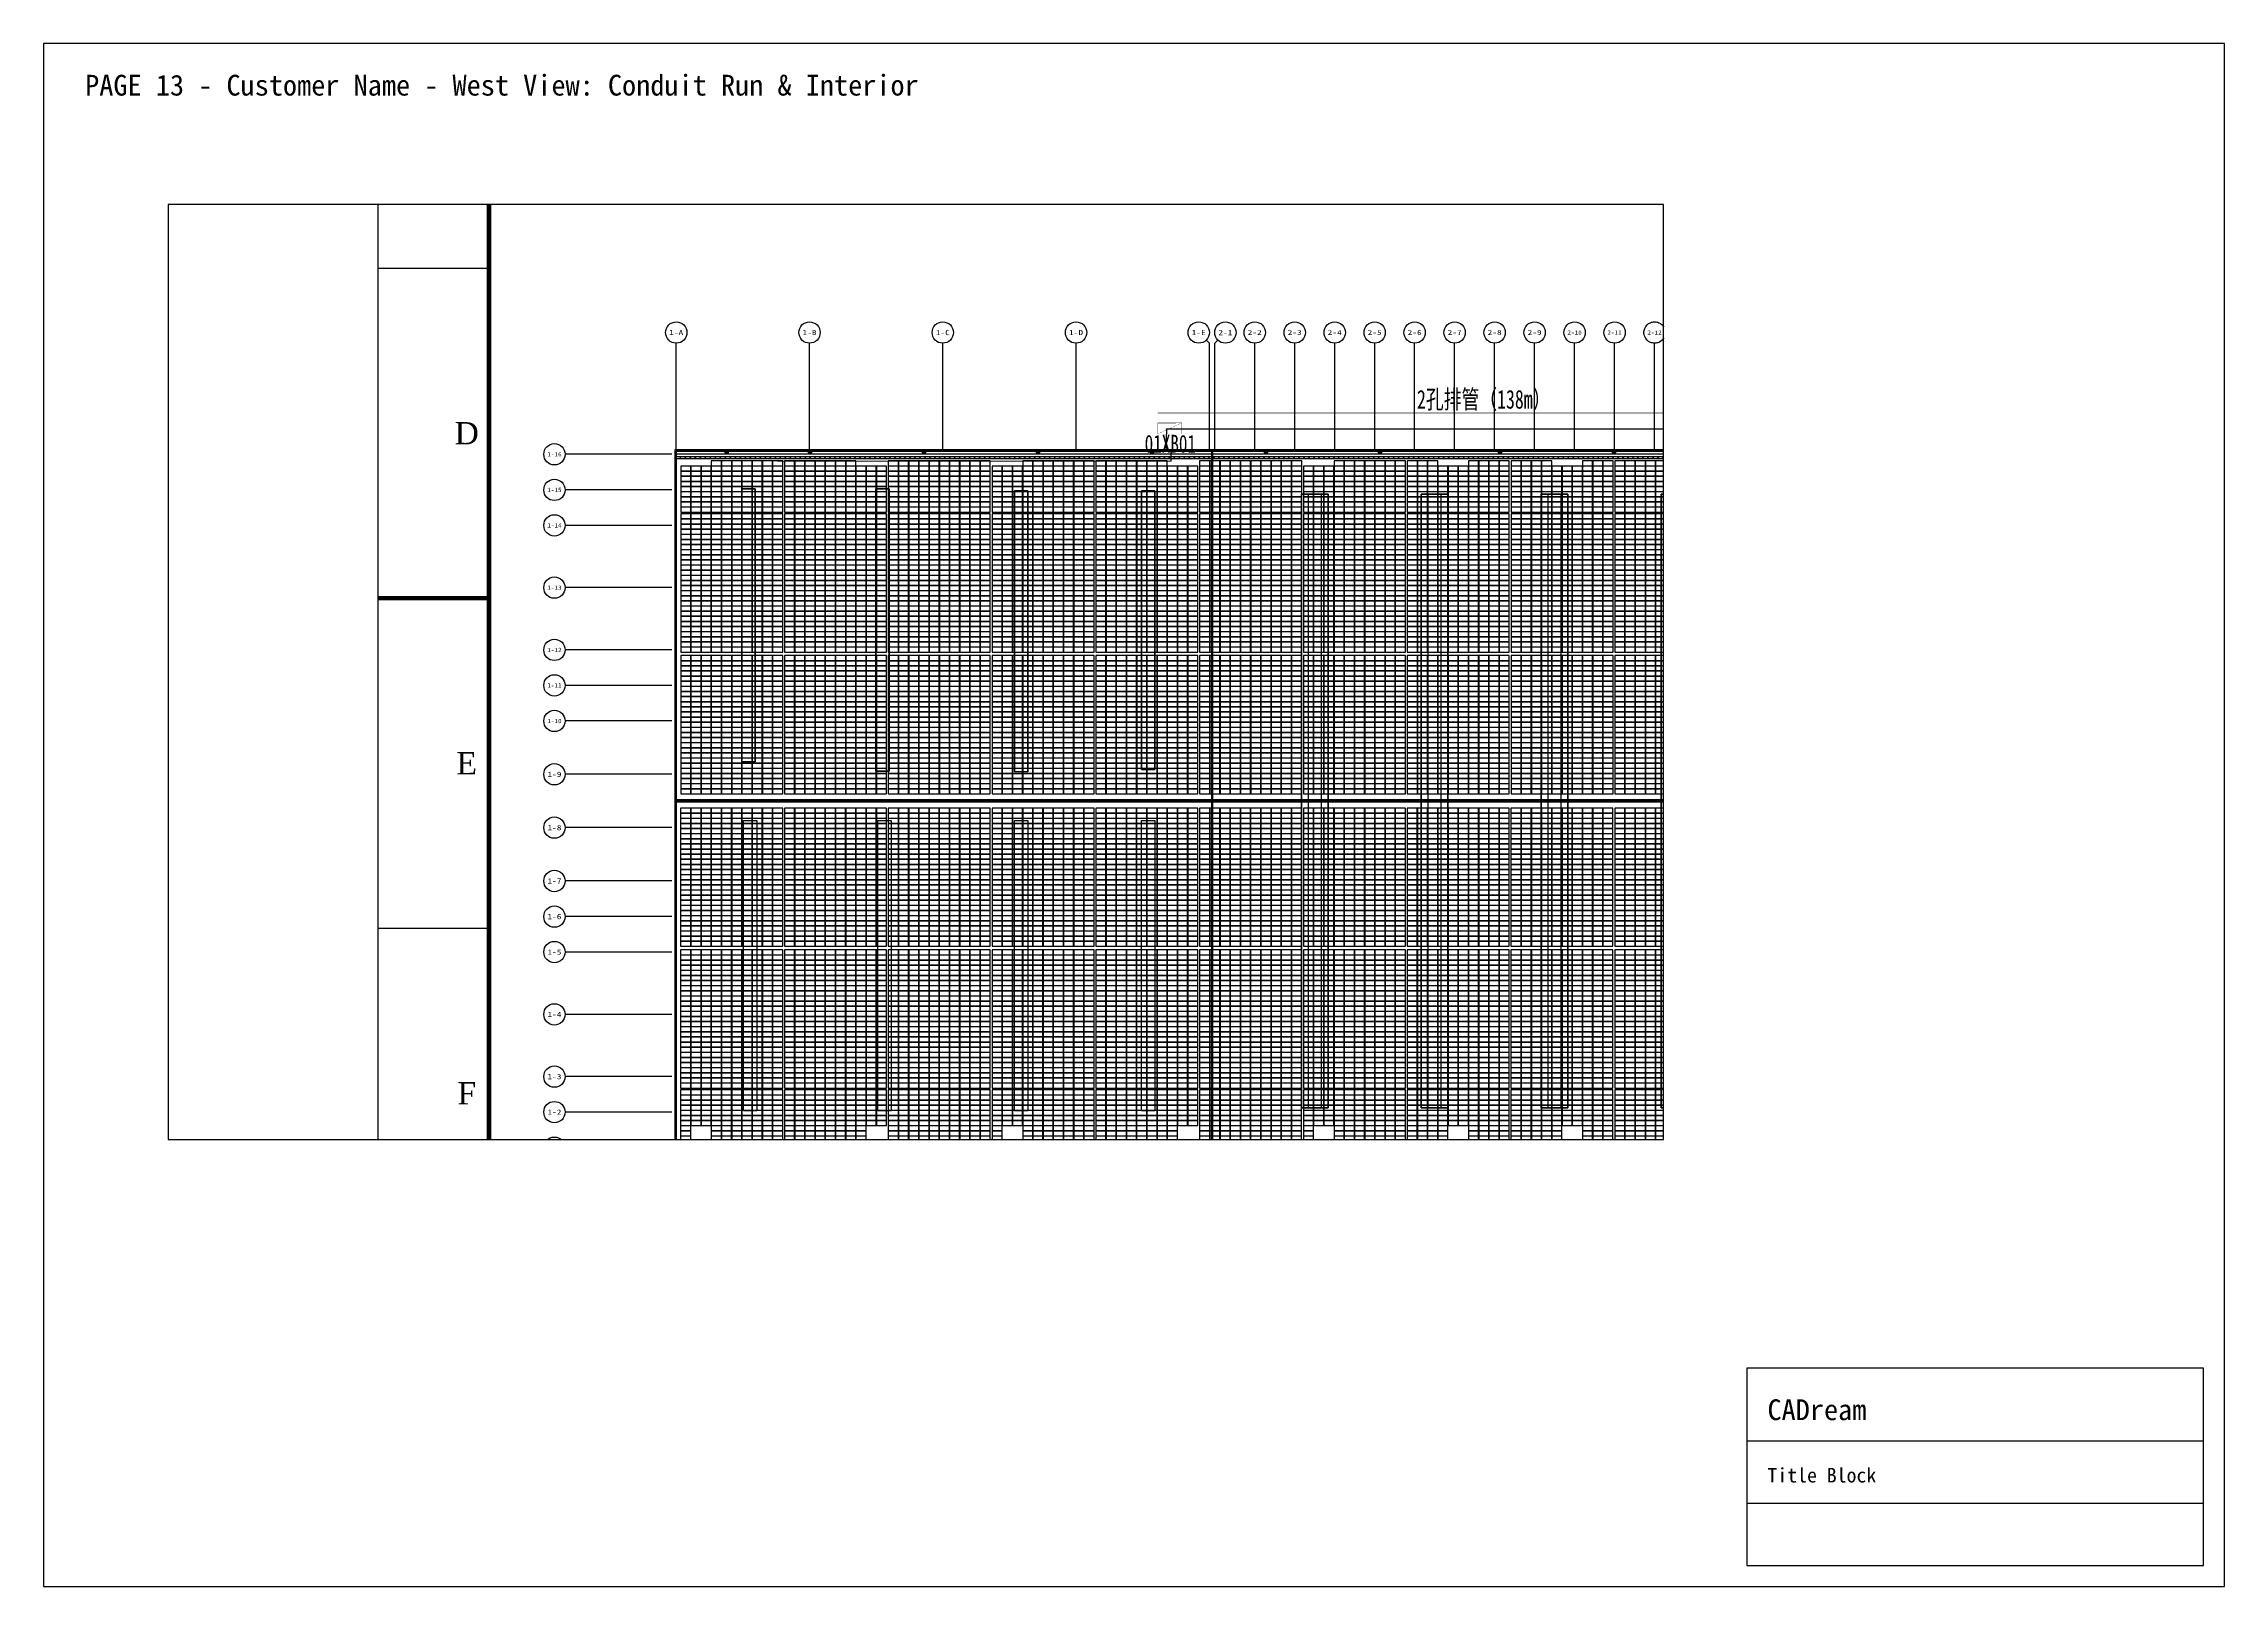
# Paper-space layout 'Layout1' of a CAD drawing. Header units: metres, sheet in millimetres. Extents: x 0 to 420, y 0 to 297.
# The model-space entities are those that its viewports show. They can reach past a viewport. Long polylines and large blocks are cut down to what shows.
import ezdxf
from ezdxf.enums import TextEntityAlignment as Align

# ---------------------------------------------------------------- set-up
doc = ezdxf.new("R2010")
doc.units = ezdxf.units.M
for name, color, linetype in [('AXIS', 3, 'Continuous'), ('AXIS_TEXT', 7, 'Continuous'), ('SHEET_BORDER', 8, 'Continuous'), ('SHEET_TEXT', 5, 'Continuous'), ('SHEET_TITLEBLOCK', 7, 'Continuous'), ('SHEET_VIEWPORT_FRAME', 6, 'Continuous'), ('WALL', 9, 'Continuous'), ('单元区域外轮廓', 7, 'ByLayer'), ('屋脊线', 7, 'ByLayer'), ('接线图文字', 7, 'Continuous'), ('文字', 7, 'Continuous'), ('电缆通道', 7, 'ByLayer'), ('箱变', 7, 'ByLayer'), ('箱逆', 2, 'Continuous'), ('组串式逆变器225', 2, 'Continuous'), ('组件', 7, 'ByLayer'), ('运维走道板', 1, 'Continuous'), ('逆变器', 7, 'ByLayer'), ('障碍物', 7, 'ByLayer')]:
    doc.layers.add(name, color=color, linetype=linetype)
doc.styles.add('Albedo', font='gbenor', dxfattribs={"bigfont": 'gbcbig'})
doc.styles.add('COMPLEX', font='COMPLEX')
doc.styles.add('Times', font='times.ttf')
doc.styles.add('仿宋1250', font='txt', dxfattribs={"width": 0.7071, "height": 1250})
doc.styles.add('宋体', font='txt', dxfattribs={"width": 0.7, "height": 100})

# ---------------------------------------------------------------- blocks, each defined once
blk = doc.blocks.new('CADREAM_TITLEBLOCK_V1')
at = {"layer": 'SHEET_TITLEBLOCK'}
for p, q in [((0, 24), (88, 24)), ((0, 12), (88, 12))]:
    blk.add_line(p, q, dxfattribs=at)
blk.add_lwpolyline([(0, 0), (88, 0), (88, 38), (0, 38)], close=True, dxfattribs=at)
for s, height, p in [('CADream', 4, (4, 28)), ('Title Block', 2.8, (4, 16))]:
    blk.add_text(s, height=height, dxfattribs=at).set_placement(p)
blk = doc.blocks.new('_AXISO')
blk.add_circle((0, 0), 0.5)
at = {"layer": 'AXIS_TEXT', "style": 'COMPLEX', "width": 1.041667}
blk.add_attdef('A', text='', height=0.56, dxfattribs=at).set_placement((-0.25, -0.28), (0.25, -0.28), align=Align.FIT)
blk = doc.blocks.new('DT1')
at = {"layer": 'AXIS', "color": 252, "true_color": 0x939598}
for p, q in [((78160, 2023104), (78160, 2047104)), ((108160, 2023104), (108160, 2047104)), ((138160, 2023104), (138160, 2047104)), ((168160, 2023104), (168160, 2047104)), ((197457, 2047807), (198160, 2047104)), ((198160, 2023104), (198160, 2047104)), ((200063, 2047807), (199360, 2047104)), ((199360, 2023104), (199360, 2047104)), ((208360, 2023104), (208360, 2047104)), ((217360, 2023104), (217360, 2047104)), ((226360, 2023104), (226360, 2047104)), ((235360, 2023104), (235360, 2047104)), ((244360, 2023104), (244360, 2047104)), ((253360, 2023104), (253360, 2047104)), ((262360, 2023104), (262360, 2047104)), ((271360, 2023104), (271360, 2047104)), ((280360, 2023104), (280360, 2047104)), ((289360, 2023104), (289360, 2047104)), ((298360, 2023104), (298360, 2047104)), ((77160, 2022104), (53160, 2022104)), ((77160, 2014104), (53160, 2014104)), ((77160, 2006104), (53160, 2006104)), ((77160, 1992104), (53160, 1992104)), ((77160, 1978104), (53160, 1978104)), ((77160, 1970104), (53160, 1970104)), ((77160, 1962104), (53160, 1962104)), ((77160, 1950104), (53160, 1950104)), ((77160, 1938104), (53160, 1938104)), ((77160, 1926104), (53160, 1926104)), ((77160, 1918104), (53160, 1918104)), ((77160, 1910104), (53160, 1910104)), ((77160, 1896104), (53160, 1896104)), ((77160, 1882104), (53160, 1882104)), ((77160, 1874104), (53160, 1874104))]:
    blk.add_line(p, q, dxfattribs=at)
at = {"layer": 'WALL'}
for p, q in [((1243660, 2023104), (77860, 2023104)), ((77860, 2023104), (77860, 1865104)), ((1243360, 2022804), (78160, 2022804)), ((78160, 2022804), (78160, 1865404)), ((78160, 1944104), (198610, 1944104)), ((198910, 1944104), (406810, 1944104))]:
    blk.add_line(p, q, dxfattribs=at)
for points in [[(198910, 1865404), (198910, 2022804), (198610, 2022804), (198610, 1865404)], [(224860, 1875104), (224860, 2013104), (218860, 2013104), (218860, 1875104)], [(251860, 1875104), (251860, 2013104), (245860, 2013104), (245860, 1875104)], [(278860, 1875104), (278860, 2013104), (272860, 2013104), (272860, 1875104)], [(305860, 1875104), (305860, 2013104), (299860, 2013104), (299860, 1875104)], [(78160, 1944404), (198610, 1944404), (198610, 1943804), (78160, 1943804)], [(198910, 1944404), (406810, 1944404), (406810, 1943804), (198910, 1943804)]]:
    blk.add_lwpolyline(points, close=True, dxfattribs=at)
for points in [[(198610, 2022104), (78160, 2022104)], [(406810, 2022104), (198910, 2022104)], [(95910, 1952904), (95910, 2014304), (92910, 2014304), (92910, 1952904), (95910, 1952904)], [(126110, 1950804), (126110, 2014304), (123110, 2014304), (123110, 1950804), (126110, 1950804)], [(157310, 1950704), (157310, 2013904), (154310, 2013904), (154310, 1950704), (157310, 1950704)], [(185910, 1951204), (185910, 2013904), (182910, 2013904), (182910, 1951204), (185910, 1951204)], [(223360, 1875104), (223360, 2013104), (220360, 2013104), (220360, 1875104), (223360, 1875104)], [(250360, 1875104), (250360, 2013104), (247360, 2013104), (247360, 1875104), (250360, 1875104)], [(277360, 1875104), (277360, 2013104), (274360, 2013104), (274360, 1875104), (277360, 1875104)], [(304360, 1875104), (304360, 2013104), (301360, 2013104), (301360, 1875104), (304360, 1875104)], [(96310, 1939704), (96310, 1874404), (93310, 1874404), (93310, 1939704), (96310, 1939704)], [(126510, 1939704), (126510, 1874404), (123510, 1874404), (123510, 1939704), (126510, 1939704)], [(157310, 1939704), (157310, 1874404), (154310, 1874404), (154310, 1939704), (157310, 1939704)], [(185910, 1939704), (185910, 1874404), (182910, 1874404), (182910, 1939704), (185910, 1939704)]]:
    blk.add_lwpolyline(points, dxfattribs=at)
at = {"layer": 'AXIS', "color": 252, "true_color": 0x939598}
ref = blk.add_blockref('_AXISO', (78160, 2049504), dxfattribs=dict(at, xscale=4800, yscale=4800, zscale=4800))
ref.add_attrib('A', '1-A', dxfattribs={"layer": 'AXIS_TEXT', "height": 1126.7}).set_placement((76577, 2048940), (79743, 2048940), align=Align.FIT)
ref = blk.add_blockref('_AXISO', (108160, 2049504), dxfattribs=dict(at, xscale=4800, yscale=4800, zscale=4800))
ref.add_attrib('A', '1-B', dxfattribs={"layer": 'AXIS_TEXT', "height": 1143.9}).set_placement((106580, 2048932), (109740, 2048932), align=Align.FIT)
ref = blk.add_blockref('_AXISO', (138160, 2049504), dxfattribs=dict(at, xscale=4800, yscale=4800, zscale=4800))
ref.add_attrib('A', '1-C', dxfattribs={"layer": 'AXIS_TEXT', "height": 1179.8}).set_placement((136587, 2048914), (139733, 2048914), align=Align.FIT)
ref = blk.add_blockref('_AXISO', (168160, 2049504), dxfattribs=dict(at, xscale=4800, yscale=4800, zscale=4800))
ref.add_attrib('A', '1-D', dxfattribs={"layer": 'AXIS_TEXT', "height": 1143.9}).set_placement((166580, 2048932), (169740, 2048932), align=Align.FIT)
ref = blk.add_blockref('_AXISO', (195760, 2049504), dxfattribs=dict(at, xscale=4800, yscale=4800, zscale=4800))
ref.add_attrib('A', '1-E', dxfattribs={"layer": 'AXIS_TEXT', "height": 1161.6}).set_placement((194183, 2048923), (197336, 2048923), align=Align.FIT)
ref = blk.add_blockref('_AXISO', (201760, 2049504), dxfattribs=dict(at, xscale=4800, yscale=4800, zscale=4800))
ref.add_attrib('A', '2-1', dxfattribs={"layer": 'AXIS_TEXT', "height": 1198.5}).set_placement((200190, 2048904), (203329, 2048904), align=Align.FIT)
ref = blk.add_blockref('_AXISO', (208360, 2049504), dxfattribs=dict(at, xscale=4800, yscale=4800, zscale=4800))
ref.add_attrib('A', '2-2', dxfattribs={"layer": 'AXIS_TEXT', "height": 1110}).set_placement((206774, 2048949), (209946, 2048949), align=Align.FIT)
ref = blk.add_blockref('_AXISO', (217360, 2049504), dxfattribs=dict(at, xscale=4800, yscale=4800, zscale=4800))
ref.add_attrib('A', '2-3', dxfattribs={"layer": 'AXIS_TEXT', "height": 1110}).set_placement((215774, 2048949), (218946, 2048949), align=Align.FIT)
ref = blk.add_blockref('_AXISO', (226360, 2049504), dxfattribs=dict(at, xscale=4800, yscale=4800, zscale=4800))
ref.add_attrib('A', '2-4', dxfattribs={"layer": 'AXIS_TEXT', "height": 1077.9}).set_placement((224769, 2048965), (227951, 2048965), align=Align.FIT)
ref = blk.add_blockref('_AXISO', (235360, 2049504), dxfattribs=dict(at, xscale=4800, yscale=4800, zscale=4800))
ref.add_attrib('A', '2-5', dxfattribs={"layer": 'AXIS_TEXT', "height": 1110}).set_placement((233774, 2048949), (236946, 2048949), align=Align.FIT)
ref = blk.add_blockref('_AXISO', (244360, 2049504), dxfattribs=dict(at, xscale=4800, yscale=4800, zscale=4800))
ref.add_attrib('A', '2-6', dxfattribs={"layer": 'AXIS_TEXT', "height": 1110}).set_placement((242774, 2048949), (245946, 2048949), align=Align.FIT)
ref = blk.add_blockref('_AXISO', (253360, 2049504), dxfattribs=dict(at, xscale=4800, yscale=4800, zscale=4800))
ref.add_attrib('A', '2-7', dxfattribs={"layer": 'AXIS_TEXT', "height": 1110}).set_placement((251774, 2048949), (254946, 2048949), align=Align.FIT)
ref = blk.add_blockref('_AXISO', (262360, 2049504), dxfattribs=dict(at, xscale=4800, yscale=4800, zscale=4800))
ref.add_attrib('A', '2-8', dxfattribs={"layer": 'AXIS_TEXT', "height": 1110}).set_placement((260774, 2048949), (263946, 2048949), align=Align.FIT)
ref = blk.add_blockref('_AXISO', (271360, 2049504), dxfattribs=dict(at, xscale=4800, yscale=4800, zscale=4800))
ref.add_attrib('A', '2-9', dxfattribs={"layer": 'AXIS_TEXT', "height": 1110}).set_placement((269774, 2048949), (272946, 2048949), align=Align.FIT)
ref = blk.add_blockref('_AXISO', (280360, 2049504), dxfattribs=dict(at, xscale=4800, yscale=4800, zscale=4800))
ref.add_attrib('A', '2-10', dxfattribs={"layer": 'AXIS_TEXT', "height": 906}).set_placement((278742, 2049051), (281978, 2049051), align=Align.FIT)
ref = blk.add_blockref('_AXISO', (289360, 2049504), dxfattribs=dict(at, xscale=4800, yscale=4800, zscale=4800))
ref.add_attrib('A', '2-11', dxfattribs={"layer": 'AXIS_TEXT', "height": 965.5}).set_placement((287751, 2049021), (290969, 2049021), align=Align.FIT)
ref = blk.add_blockref('_AXISO', (298360, 2049504), dxfattribs=dict(at, xscale=4800, yscale=4800, zscale=4800))
ref.add_attrib('A', '2-12', dxfattribs={"layer": 'AXIS_TEXT', "height": 906}).set_placement((296742, 2049051), (299978, 2049051), align=Align.FIT)
ref = blk.add_blockref('_AXISO', (50760, 2022104), dxfattribs=dict(at, xscale=4800, yscale=4800, zscale=4800))
ref.add_attrib('A', '1-16', dxfattribs={"layer": 'AXIS_TEXT', "height": 965.5}).set_placement((49151, 2021621), (52369, 2021621), align=Align.FIT)
ref = blk.add_blockref('_AXISO', (50760, 2014104), dxfattribs=dict(at, xscale=4800, yscale=4800, zscale=4800))
ref.add_attrib('A', '1-15', dxfattribs={"layer": 'AXIS_TEXT', "height": 965.5}).set_placement((49151, 2013621), (52369, 2013621), align=Align.FIT)
ref = blk.add_blockref('_AXISO', (50760, 2006104), dxfattribs=dict(at, xscale=4800, yscale=4800, zscale=4800))
ref.add_attrib('A', '1-14', dxfattribs={"layer": 'AXIS_TEXT', "height": 940.8}).set_placement((49147, 2005633), (52373, 2005633), align=Align.FIT)
ref = blk.add_blockref('_AXISO', (50760, 1992104), dxfattribs=dict(at, xscale=4800, yscale=4800, zscale=4800))
ref.add_attrib('A', '1-13', dxfattribs={"layer": 'AXIS_TEXT', "height": 965.5}).set_placement((49151, 1991621), (52369, 1991621), align=Align.FIT)
ref = blk.add_blockref('_AXISO', (50760, 1978104), dxfattribs=dict(at, xscale=4800, yscale=4800, zscale=4800))
ref.add_attrib('A', '1-12', dxfattribs={"layer": 'AXIS_TEXT', "height": 965.5}).set_placement((49151, 1977621), (52369, 1977621), align=Align.FIT)
ref = blk.add_blockref('_AXISO', (50760, 1970104), dxfattribs=dict(at, xscale=4800, yscale=4800, zscale=4800))
ref.add_attrib('A', '1-11', dxfattribs={"layer": 'AXIS_TEXT', "height": 1033}).set_placement((49161, 1969587), (52359, 1969587), align=Align.FIT)
ref = blk.add_blockref('_AXISO', (50760, 1962104), dxfattribs=dict(at, xscale=4800, yscale=4800, zscale=4800))
ref.add_attrib('A', '1-10', dxfattribs={"layer": 'AXIS_TEXT', "height": 965.5}).set_placement((49151, 1961621), (52369, 1961621), align=Align.FIT)
ref = blk.add_blockref('_AXISO', (50760, 1950104), dxfattribs=dict(at, xscale=4800, yscale=4800, zscale=4800))
ref.add_attrib('A', '1-9', dxfattribs={"layer": 'AXIS_TEXT', "height": 1198.5}).set_placement((49190, 1949504), (52329, 1949504), align=Align.FIT)
ref = blk.add_blockref('_AXISO', (50760, 1938104), dxfattribs=dict(at, xscale=4800, yscale=4800, zscale=4800))
ref.add_attrib('A', '1-8', dxfattribs={"layer": 'AXIS_TEXT', "height": 1198.5}).set_placement((49190, 1937504), (52329, 1937504), align=Align.FIT)
ref = blk.add_blockref('_AXISO', (50760, 1926104), dxfattribs=dict(at, xscale=4800, yscale=4800, zscale=4800))
ref.add_attrib('A', '1-7', dxfattribs={"layer": 'AXIS_TEXT', "height": 1198.5}).set_placement((49190, 1925504), (52329, 1925504), align=Align.FIT)
ref = blk.add_blockref('_AXISO', (50760, 1918104), dxfattribs=dict(at, xscale=4800, yscale=4800, zscale=4800))
ref.add_attrib('A', '1-6', dxfattribs={"layer": 'AXIS_TEXT', "height": 1198.5}).set_placement((49190, 1917504), (52329, 1917504), align=Align.FIT)
ref = blk.add_blockref('_AXISO', (50760, 1910104), dxfattribs=dict(at, xscale=4800, yscale=4800, zscale=4800))
ref.add_attrib('A', '1-5', dxfattribs={"layer": 'AXIS_TEXT', "height": 1198.5}).set_placement((49190, 1909504), (52329, 1909504), align=Align.FIT)
ref = blk.add_blockref('_AXISO', (50760, 1896104), dxfattribs=dict(at, xscale=4800, yscale=4800, zscale=4800))
ref.add_attrib('A', '1-4', dxfattribs={"layer": 'AXIS_TEXT', "height": 1161.6}).set_placement((49183, 1895523), (52336, 1895523), align=Align.FIT)
ref = blk.add_blockref('_AXISO', (50760, 1882104), dxfattribs=dict(at, xscale=4800, yscale=4800, zscale=4800))
ref.add_attrib('A', '1-3', dxfattribs={"layer": 'AXIS_TEXT', "height": 1198.5}).set_placement((49190, 1881504), (52329, 1881504), align=Align.FIT)
ref = blk.add_blockref('_AXISO', (50760, 1874104), dxfattribs=dict(at, xscale=4800, yscale=4800, zscale=4800))
ref.add_attrib('A', '1-2', dxfattribs={"layer": 'AXIS_TEXT', "height": 1198.5}).set_placement((49190, 1873504), (52329, 1873504), align=Align.FIT)
ref = blk.add_blockref('_AXISO', (50760, 1866104), dxfattribs=dict(at, xscale=4800, yscale=4800, zscale=4800))
ref.add_attrib('A', '1-1', dxfattribs={"layer": 'AXIS_TEXT', "height": 1301.1}).set_placement((49211, 1865453), (52309, 1865453), align=Align.FIT)
blk = doc.blocks.new('*U582')
at = {"layer": '单元区域外轮廓', "color": 2}
blk.add_polyline3d([(582600, -78700, 12000), (-582600, -78700, 12000), (-582600, 78700, 12000), (582600, 78700, 12000)], close=True, dxfattribs=at)
at = {"flags": 1}
for tag in ['unit_id', 'unit_name', 'parapet_height', 'ground_elevation', 'is_enable_parapet']:
    blk.add_attdef(tag, (0, 0), '', height=2.5, dxfattribs=at)
blk = doc.blocks.new('*U583')
at = {"layer": '屋脊线', "color": 30}
for p, q in [((-582600, 78700, 12000), (-582600, 0, 16000)), ((582600, 78700, 12000), (-582600, 78700, 12000)), ((-582600, 0, 16000), (-582600, -78700, 12000)), ((582600, 0, 16000), (-582600, 0, 16000))]:
    blk.add_line(p, q, dxfattribs=at)
at = {"flags": 1}
for tag in ['unit_id', 'unit_name']:
    blk.add_attdef(tag, (0, 0), '', height=2.5, dxfattribs=at)
blk = doc.blocks.new('*U584')
at = {"color": 0}
blk.add_polyline3d([(0, 0, 0), (228, 0, 0), (228, 113, 6), (0, 113, 6)], close=True, dxfattribs=at)
at = {"flags": 1}
for tag in ['silicon-material', 'panel-length', 'panel-width', 'panel-height', 'mounting-hole-spacing1', 'mounting-hole-spacing2', 'userid', 'module-material', 'theme', 'name', 'vmpo', 'voco', 'pmax', 'company-name', 'note', 'id', 'impo', 'isco']:
    blk.add_attdef(tag, (0, 0), '', height=2.5, dxfattribs=at)
blk = doc.blocks.new('*U585')
at = {"layer": '组件', "color": 4}
for p in [(-58160, -273, 1596), (-58160, -388, 1590), (-58160, -503, 1584), (-57930, -273, 1596), (-57930, -388, 1590), (-57930, -503, 1584), (-57700, -273, 1596), (-57700, -388, 1590), (-57700, -503, 1584), (-57470, -273, 1596), (-57470, -388, 1590), (-57470, -503, 1584), (-57241, -273, 1596), (-57241, -388, 1590), (-57241, -503, 1584), (-57011, -273, 1596), (-57011, -388, 1590), (-57011, -503, 1584), (-56781, -273, 1596), (-56781, -388, 1590), (-56781, -503, 1584), (-56551, -273, 1596), (-56551, -388, 1590), (-56551, -503, 1584), (-56321, -273, 1596), (-56321, -388, 1590), (-56321, -503, 1584), (-56092, -273, 1596), (-56092, -388, 1590), (-56092, -503, 1584), (-55824, -273, 1596), (-55824, -388, 1590), (-55824, -503, 1584), (-58160, -619, 1579), (-58160, -734, 1573), (-58160, -849, 1567), (-58160, -964, 1561), (-58160, -1080, 1555), (-57930, -619, 1579), (-57930, -734, 1573), (-57930, -849, 1567), (-57930, -964, 1561), (-57930, -1080, 1555), (-57700, -619, 1579), (-57700, -734, 1573), (-57700, -849, 1567), (-57700, -964, 1561), (-57700, -1080, 1555), (-57470, -619, 1579), (-57470, -734, 1573), (-57470, -849, 1567), (-57470, -964, 1561), (-57470, -1080, 1555), (-57241, -619, 1579), (-57241, -734, 1573), (-57241, -849, 1567), (-57241, -964, 1561), (-57241, -1080, 1555), (-57011, -619, 1579), (-57011, -734, 1573), (-57011, -849, 1567), (-57011, -964, 1561), (-57011, -1080, 1555), (-56781, -619, 1579), (-56781, -734, 1573), (-56781, -849, 1567), (-56781, -964, 1561), (-56781, -1080, 1555), (-56551, -619, 1579), (-56551, -734, 1573), (-56551, -849, 1567), (-56551, -964, 1561), (-56551, -1080, 1555), (-56321, -619, 1579), (-56321, -734, 1573), (-56321, -849, 1567), (-56321, -964, 1561), (-56321, -1080, 1555), (-56092, -619, 1579), (-56092, -734, 1573), (-56092, -849, 1567), (-56092, -964, 1561), (-56092, -1080, 1555), (-55824, -619, 1579), (-55824, -734, 1573), (-55824, -849, 1567), (-55824, -964, 1561), (-55824, -1080, 1555), (-58160, -1195, 1549), (-58160, -1310, 1543), (-58160, -1425, 1538), (-58160, -1541, 1532), (-57930, -1195, 1549), (-57930, -1310, 1543), (-57930, -1425, 1538), (-57930, -1541, 1532), (-57700, -1195, 1549), (-57700, -1310, 1543), (-57700, -1425, 1538), (-57700, -1541, 1532), (-57470, -1195, 1549), (-57470, -1310, 1543), (-57470, -1425, 1538), (-57470, -1541, 1532), (-57241, -1195, 1549), (-57241, -1310, 1543), (-57241, -1425, 1538), (-57241, -1541, 1532), (-57011, -1195, 1549), (-57011, -1310, 1543), (-57011, -1425, 1538), (-57011, -1541, 1532), (-56781, -1195, 1549), (-56781, -1310, 1543), (-56781, -1425, 1538), (-56781, -1541, 1532), (-56551, -1195, 1549), (-56551, -1310, 1543), (-56551, -1425, 1538), (-56551, -1541, 1532), (-56321, -1195, 1549), (-56321, -1310, 1543), (-56321, -1425, 1538), (-56321, -1541, 1532), (-56092, -1195, 1549), (-56092, -1310, 1543), (-56092, -1425, 1538), (-56092, -1541, 1532), (-55824, -1195, 1549), (-55824, -1310, 1543), (-55824, -1425, 1538), (-55824, -1541, 1532), (-58160, -1656, 1526), (-58160, -1771, 1520), (-58160, -1886, 1514), (-58160, -2002, 1508), (-57930, -1656, 1526), (-57930, -1771, 1520), (-57930, -1886, 1514), (-57930, -2002, 1508), (-57700, -1656, 1526), (-57700, -1771, 1520), (-57700, -1886, 1514), (-57700, -2002, 1508), (-57470, -1656, 1526), (-57470, -1771, 1520), (-57470, -1886, 1514), (-57470, -2002, 1508), (-57241, -1656, 1526), (-57241, -1771, 1520), (-57241, -1886, 1514), (-57241, -2002, 1508), (-57011, -1656, 1526), (-57011, -1771, 1520), (-57011, -1886, 1514), (-57011, -2002, 1508), (-56781, -1656, 1526), (-56781, -1771, 1520), (-56781, -1886, 1514), (-56781, -2002, 1508), (-56551, -1656, 1526), (-56551, -1771, 1520), (-56551, -1886, 1514), (-56551, -2002, 1508), (-56321, -1656, 1526), (-56321, -1771, 1520), (-56321, -1886, 1514), (-56321, -2002, 1508), (-56092, -1656, 1526), (-56092, -1771, 1520), (-56092, -1886, 1514), (-56092, -2002, 1508), (-55824, -1656, 1526), (-55824, -1771, 1520), (-55824, -1886, 1514), (-55824, -2002, 1508), (-58160, -2117, 1502), (-58160, -2232, 1497), (-58160, -2347, 1491), (-58160, -2463, 1485), (-57930, -2117, 1502), (-57930, -2232, 1497), (-57930, -2347, 1491), (-57930, -2463, 1485), (-57700, -2117, 1502), (-57700, -2232, 1497), (-57700, -2347, 1491), (-57700, -2463, 1485), (-57470, -2117, 1502), (-57470, -2232, 1497), (-57470, -2347, 1491), (-57470, -2463, 1485), (-57241, -2117, 1502), (-57241, -2232, 1497), (-57241, -2347, 1491), (-57241, -2463, 1485), (-57011, -2117, 1502), (-57011, -2232, 1497), (-57011, -2347, 1491), (-57011, -2463, 1485), (-56781, -2117, 1502), (-56781, -2232, 1497), (-56781, -2347, 1491), (-56781, -2463, 1485), (-56551, -2117, 1502), (-56551, -2232, 1497), (-56551, -2347, 1491), (-56551, -2463, 1485), (-56321, -2117, 1502), (-56321, -2232, 1497), (-56321, -2347, 1491), (-56321, -2463, 1485), (-56092, -2117, 1502), (-56092, -2232, 1497), (-56092, -2347, 1491), (-56092, -2463, 1485), (-55824, -2117, 1502), (-55824, -2232, 1497), (-55824, -2347, 1491), (-55824, -2463, 1485), (-58160, -2578, 1479), (-58160, -2693, 1473), (-58160, -2808, 1467), (-58160, -2924, 1461), (-58160, -3039, 1456), (-57930, -2578, 1479), (-57930, -2693, 1473), (-57930, -2808, 1467), (-57930, -2924, 1461), (-57930, -3039, 1456), (-57700, -2578, 1479), (-57700, -2693, 1473), (-57700, -2808, 1467), (-57700, -2924, 1461), (-57700, -3039, 1456), (-57470, -2578, 1479), (-57470, -2693, 1473), (-57470, -2808, 1467), (-57470, -2924, 1461), (-57470, -3039, 1456), (-57241, -2578, 1479), (-57241, -2693, 1473), (-57241, -2808, 1467), (-57241, -2924, 1461), (-57241, -3039, 1456), (-57011, -2578, 1479), (-57011, -2693, 1473), (-57011, -2808, 1467), (-57011, -2924, 1461), (-57011, -3039, 1456), (-56781, -2578, 1479), (-56781, -2693, 1473), (-56781, -2808, 1467), (-56781, -2924, 1461), (-56781, -3039, 1456), (-56551, -2578, 1479), (-56551, -2693, 1473), (-56551, -2808, 1467), (-56551, -2924, 1461), (-56551, -3039, 1456), (-56321, -2578, 1479), (-56321, -2693, 1473), (-56321, -2808, 1467), (-56321, -2924, 1461), (-56321, -3039, 1456), (-56092, -2578, 1479), (-56092, -2693, 1473), (-56092, -2808, 1467), (-56092, -2924, 1461), (-56092, -3039, 1456), (-55824, -2578, 1479), (-55824, -2693, 1473), (-55824, -2808, 1467), (-55824, -2924, 1461), (-55824, -3039, 1456), (-58160, -3154, 1450), (-58160, -3269, 1444), (-58160, -3463, 1434), (-57930, -3154, 1450), (-57930, -3269, 1444), (-57930, -3463, 1434), (-57700, -3154, 1450), (-57700, -3269, 1444), (-57700, -3463, 1434), (-57470, -3154, 1450), (-57470, -3269, 1444), (-57470, -3463, 1434), (-57241, -3154, 1450), (-57241, -3269, 1444), (-57241, -3463, 1434), (-57011, -3154, 1450), (-57011, -3269, 1444), (-57011, -3463, 1434), (-56781, -3154, 1450), (-56781, -3269, 1444), (-56781, -3463, 1434), (-56551, -3154, 1450), (-56551, -3269, 1444), (-56551, -3463, 1434), (-56321, -3154, 1450), (-56321, -3269, 1444), (-56321, -3463, 1434), (-56092, -3154, 1450), (-56092, -3269, 1444), (-56092, -3463, 1434), (-55824, -3154, 1450), (-55824, -3269, 1444), (-55824, -3463, 1434), (-58160, -3578, 1428), (-58160, -3693, 1422), (-58160, -3808, 1416), (-58160, -3924, 1411), (-58160, -4039, 1405), (-57930, -3578, 1428), (-57930, -3693, 1422), (-57930, -3808, 1416), (-57930, -3924, 1411), (-57930, -4039, 1405), (-57700, -3578, 1428), (-57700, -3693, 1422), (-57700, -3808, 1416), (-57700, -3924, 1411), (-57700, -4039, 1405), (-57470, -3578, 1428), (-57470, -3693, 1422), (-57470, -3808, 1416), (-57470, -3924, 1411), (-57470, -4039, 1405), (-57241, -3578, 1428), (-57241, -3693, 1422), (-57241, -3808, 1416), (-57241, -3924, 1411), (-57241, -4039, 1405), (-57011, -3578, 1428), (-57011, -3693, 1422), (-57011, -3808, 1416), (-57011, -3924, 1411), (-57011, -4039, 1405), (-56781, -3578, 1428), (-56781, -3693, 1422), (-56781, -3808, 1416), (-56781, -3924, 1411), (-56781, -4039, 1405), (-56551, -3578, 1428), (-56551, -3693, 1422), (-56551, -3808, 1416), (-56551, -3924, 1411), (-56551, -4039, 1405), (-56321, -3578, 1428), (-56321, -3693, 1422), (-56321, -3808, 1416), (-56321, -3924, 1411), (-56321, -4039, 1405), (-56092, -3578, 1428), (-56092, -3693, 1422), (-56092, -3808, 1416), (-56092, -3924, 1411), (-56092, -4039, 1405), (-55824, -3578, 1428), (-55824, -3693, 1422), (-55824, -3808, 1416), (-55824, -3924, 1411), (-55824, -4039, 1405), (-58160, -4154, 1399), (-58160, -4269, 1393), (-58160, -4385, 1387), (-58160, -4500, 1381), (-57930, -4154, 1399), (-57930, -4269, 1393), (-57930, -4385, 1387), (-57930, -4500, 1381), (-57700, -4154, 1399), (-57700, -4269, 1393), (-57700, -4385, 1387), (-57700, -4500, 1381), (-57470, -4154, 1399), (-57470, -4269, 1393), (-57470, -4385, 1387), (-57470, -4500, 1381), (-57241, -4154, 1399), (-57241, -4269, 1393), (-57241, -4385, 1387), (-57241, -4500, 1381), (-57011, -4154, 1399), (-57011, -4269, 1393), (-57011, -4385, 1387), (-57011, -4500, 1381), (-56781, -4154, 1399), (-56781, -4269, 1393), (-56781, -4385, 1387), (-56781, -4500, 1381), (-56551, -4154, 1399), (-56551, -4269, 1393), (-56551, -4385, 1387), (-56551, -4500, 1381), (-56321, -4154, 1399), (-56321, -4269, 1393), (-56321, -4385, 1387), (-56321, -4500, 1381), (-56092, -4154, 1399), (-56092, -4269, 1393), (-56092, -4385, 1387), (-56092, -4500, 1381), (-55824, -4154, 1399), (-55824, -4269, 1393), (-55824, -4385, 1387), (-55824, -4500, 1381), (-58160, -4615, 1375), (-58160, -4730, 1370), (-58160, -4846, 1364), (-58160, -4961, 1358), (-57930, -4615, 1375), (-57930, -4730, 1370), (-57930, -4846, 1364), (-57930, -4961, 1358), (-57700, -4615, 1375), (-57700, -4730, 1370), (-57700, -4846, 1364), (-57700, -4961, 1358), (-57470, -4615, 1375), (-57470, -4730, 1370), (-57470, -4846, 1364), (-57470, -4961, 1358), (-57241, -4615, 1375), (-57241, -4730, 1370), (-57241, -4846, 1364), (-57241, -4961, 1358), (-57011, -4615, 1375), (-57011, -4730, 1370), (-57011, -4846, 1364), (-57011, -4961, 1358), (-56781, -4615, 1375), (-56781, -4730, 1370), (-56781, -4846, 1364), (-56781, -4961, 1358), (-56551, -4615, 1375), (-56551, -4730, 1370), (-56551, -4846, 1364), (-56551, -4961, 1358), (-56321, -4615, 1375), (-56321, -4730, 1370), (-56321, -4846, 1364), (-56321, -4961, 1358), (-56092, -4615, 1375), (-56092, -4730, 1370), (-56092, -4846, 1364), (-56092, -4961, 1358), (-55824, -4615, 1375), (-55824, -4730, 1370), (-55824, -4846, 1364), (-55824, -4961, 1358), (-58160, -5076, 1352), (-58160, -5191, 1346), (-58160, -5307, 1340), (-58160, -5422, 1334), (-57930, -5076, 1352), (-57930, -5191, 1346), (-57930, -5307, 1340), (-57930, -5422, 1334), (-57700, -5076, 1352), (-57700, -5191, 1346), (-57700, -5307, 1340), (-57700, -5422, 1334), (-57470, -5076, 1352), (-57470, -5191, 1346), (-57470, -5307, 1340), (-57470, -5422, 1334), (-57241, -5076, 1352), (-57241, -5191, 1346), (-57241, -5307, 1340), (-57241, -5422, 1334), (-57011, -5076, 1352), (-57011, -5191, 1346), (-57011, -5307, 1340), (-57011, -5422, 1334), (-56781, -5076, 1352), (-56781, -5191, 1346), (-56781, -5307, 1340), (-56781, -5422, 1334), (-56551, -5076, 1352), (-56551, -5191, 1346), (-56551, -5307, 1340), (-56551, -5422, 1334), (-56321, -5076, 1352), (-56321, -5191, 1346), (-56321, -5307, 1340), (-56321, -5422, 1334), (-56092, -5076, 1352), (-56092, -5191, 1346), (-56092, -5307, 1340), (-56092, -5422, 1334), (-55824, -5076, 1352), (-55824, -5191, 1346), (-55824, -5307, 1340), (-55824, -5422, 1334), (-58160, -5537, 1329), (-58160, -5652, 1323), (-58160, -5768, 1317), (-58160, -5883, 1311), (-58160, -5998, 1305), (-57930, -5537, 1329), (-57930, -5652, 1323), (-57930, -5768, 1317), (-57930, -5883, 1311), (-57930, -5998, 1305), (-57700, -5537, 1329), (-57700, -5652, 1323), (-57700, -5768, 1317), (-57700, -5883, 1311), (-57700, -5998, 1305), (-57470, -5537, 1329), (-57470, -5652, 1323), (-57470, -5768, 1317), (-57470, -5883, 1311), (-57470, -5998, 1305), (-57241, -5537, 1329), (-57241, -5652, 1323), (-57241, -5768, 1317), (-57241, -5883, 1311), (-57241, -5998, 1305), (-57011, -5537, 1329), (-57011, -5652, 1323), (-57011, -5768, 1317), (-57011, -5883, 1311), (-57011, -5998, 1305), (-56781, -5537, 1329), (-56781, -5652, 1323), (-56781, -5768, 1317), (-56781, -5883, 1311), (-56781, -5998, 1305), (-56551, -5537, 1329), (-56551, -5652, 1323), (-56551, -5768, 1317), (-56551, -5883, 1311), (-56551, -5998, 1305), (-56321, -5537, 1329), (-56321, -5652, 1323), (-56321, -5768, 1317), (-56321, -5883, 1311), (-56321, -5998, 1305), (-56092, -5537, 1329), (-56092, -5652, 1323), (-56092, -5768, 1317), (-56092, -5883, 1311), (-56092, -5998, 1305), (-55824, -5537, 1329), (-55824, -5652, 1323), (-55824, -5768, 1317), (-55824, -5883, 1311), (-55824, -5998, 1305), (-58160, -6113, 1299), (-58160, -6229, 1293), (-58160, -6344, 1288), (-58160, -6459, 1282), (-57930, -6113, 1299), (-57930, -6229, 1293), (-57930, -6344, 1288), (-57930, -6459, 1282), (-57700, -6113, 1299), (-57700, -6229, 1293), (-57700, -6344, 1288), (-57700, -6459, 1282), (-57470, -6113, 1299), (-57470, -6229, 1293), (-57470, -6344, 1288), (-57470, -6459, 1282), (-57241, -6113, 1299), (-57241, -6229, 1293), (-57241, -6344, 1288), (-57241, -6459, 1282), (-57011, -6113, 1299), (-57011, -6229, 1293), (-57011, -6344, 1288), (-57011, -6459, 1282), (-56781, -6113, 1299), (-56781, -6229, 1293), (-56781, -6344, 1288), (-56781, -6459, 1282), (-56551, -6113, 1299), (-56551, -6229, 1293), (-56551, -6344, 1288), (-56551, -6459, 1282), (-56321, -6113, 1299), (-56321, -6229, 1293), (-56321, -6344, 1288), (-56321, -6459, 1282), (-56092, -6113, 1299), (-56092, -6229, 1293), (-56092, -6344, 1288), (-56092, -6459, 1282), (-55824, -6113, 1299), (-55824, -6229, 1293), (-55824, -6344, 1288), (-55824, -6459, 1282), (-58160, -6612, 1274), (-58160, -6728, 1268), (-58160, -6843, 1262), (-58160, -6958, 1256), (-57930, -6612, 1274), (-57930, -6728, 1268), (-57930, -6843, 1262), (-57930, -6958, 1256), (-57700, -6612, 1274), (-57700, -6728, 1268), (-57700, -6843, 1262), (-57700, -6958, 1256), (-57470, -6612, 1274), (-57470, -6728, 1268), (-57470, -6843, 1262), (-57470, -6958, 1256), (-57241, -6612, 1274), (-57241, -6728, 1268), (-57241, -6843, 1262), (-57241, -6958, 1256), (-57011, -6612, 1274), (-57011, -6728, 1268), (-57011, -6843, 1262), (-57011, -6958, 1256), (-56781, -6612, 1274), (-56781, -6728, 1268), (-56781, -6843, 1262), (-56781, -6958, 1256), (-56551, -6612, 1274), (-56551, -6728, 1268), (-56551, -6843, 1262), (-56551, -6958, 1256), (-56321, -6612, 1274), (-56321, -6728, 1268), (-56321, -6843, 1262), (-56321, -6958, 1256), (-56092, -6612, 1274), (-56092, -6728, 1268), (-56092, -6843, 1262), (-56092, -6958, 1256), (-55824, -6612, 1274), (-55824, -6728, 1268), (-55824, -6843, 1262), (-55824, -6958, 1256), (-58160, -7073, 1250), (-58160, -7189, 1245), (-58160, -7304, 1239), (-58160, -7419, 1233), (-57930, -7073, 1250), (-57930, -7189, 1245), (-57930, -7304, 1239), (-57700, -7073, 1250), (-57700, -7189, 1245), (-57700, -7304, 1239), (-57470, -7073, 1250), (-57470, -7189, 1245), (-57470, -7304, 1239), (-57470, -7419, 1233), (-57241, -7073, 1250), (-57241, -7189, 1245), (-57241, -7304, 1239), (-57241, -7419, 1233), (-57011, -7073, 1250), (-57011, -7189, 1245), (-57011, -7304, 1239), (-57011, -7419, 1233), (-56781, -7073, 1250), (-56781, -7189, 1245), (-56781, -7304, 1239), (-56781, -7419, 1233), (-56551, -7073, 1250), (-56551, -7189, 1245), (-56551, -7304, 1239), (-56551, -7419, 1233), (-56321, -7073, 1250), (-56321, -7189, 1245), (-56321, -7304, 1239), (-56321, -7419, 1233), (-56092, -7073, 1250), (-56092, -7189, 1245), (-56092, -7304, 1239), (-56092, -7419, 1233), (-55824, -7073, 1250), (-55824, -7189, 1245), (-55824, -7304, 1239), (-55824, -7419, 1233), (-55594, -7304, 1239), (-55594, -7419, 1233), (-58160, -7534, 1227), (-58160, -7650, 1221), (-57470, -7534, 1227), (-57470, -7650, 1221), (-57241, -7534, 1227), (-57241, -7650, 1221), (-57011, -7534, 1227), (-57011, -7650, 1221), (-56781, -7534, 1227), (-56781, -7650, 1221), (-56551, -7534, 1227), (-56551, -7650, 1221), (-56321, -7534, 1227), (-56321, -7650, 1221), (-56092, -7534, 1227), (-56092, -7650, 1221), (-55824, -7534, 1227), (-55824, -7650, 1221), (-55594, -7534, 1227), (-55594, -7650, 1221)]:
    blk.add_blockref('*U584', p, dxfattribs=at)
at = {"layer": '组件', "color": 11}
for p in [(-55594, -273, 1596), (-55594, -388, 1590), (-55594, -503, 1584), (-55364, -273, 1596), (-55364, -388, 1590), (-55364, -503, 1584), (-55134, -273, 1596), (-55134, -388, 1590), (-55134, -503, 1584), (-54905, -273, 1596), (-54905, -388, 1590), (-54905, -503, 1584), (-54675, -273, 1596), (-54675, -388, 1590), (-54675, -503, 1584), (-54445, -273, 1596), (-54445, -388, 1590), (-54445, -503, 1584), (-54215, -273, 1596), (-54215, -388, 1590), (-54215, -503, 1584), (-53985, -273, 1596), (-53985, -388, 1590), (-53985, -503, 1584), (-53756, -273, 1596), (-53756, -388, 1590), (-53756, -503, 1584), (-53488, -273, 1596), (-53488, -388, 1590), (-53488, -503, 1584), (-53258, -273, 1596), (-53258, -388, 1590), (-53258, -503, 1584), (-55594, -619, 1579), (-55594, -734, 1573), (-55594, -849, 1567), (-55594, -964, 1561), (-55594, -1080, 1555), (-55364, -619, 1579), (-55364, -734, 1573), (-55364, -849, 1567), (-55364, -964, 1561), (-55364, -1080, 1555), (-55134, -619, 1579), (-55134, -734, 1573), (-55134, -849, 1567), (-55134, -964, 1561), (-55134, -1080, 1555), (-54905, -619, 1579), (-54905, -734, 1573), (-54905, -849, 1567), (-54905, -964, 1561), (-54905, -1080, 1555), (-54675, -619, 1579), (-54675, -734, 1573), (-54675, -849, 1567), (-54675, -964, 1561), (-54675, -1080, 1555), (-54445, -619, 1579), (-54445, -734, 1573), (-54445, -849, 1567), (-54445, -964, 1561), (-54445, -1080, 1555), (-54215, -619, 1579), (-54215, -734, 1573), (-54215, -849, 1567), (-54215, -964, 1561), (-54215, -1080, 1555), (-53985, -619, 1579), (-53985, -734, 1573), (-53985, -849, 1567), (-53985, -964, 1561), (-53985, -1080, 1555), (-53756, -619, 1579), (-53756, -734, 1573), (-53756, -849, 1567), (-53756, -964, 1561), (-53756, -1080, 1555), (-53488, -619, 1579), (-53488, -734, 1573), (-53488, -849, 1567), (-53488, -964, 1561), (-53488, -1080, 1555), (-53258, -619, 1579), (-53258, -734, 1573), (-53258, -849, 1567), (-53258, -964, 1561), (-53258, -1080, 1555), (-55594, -1195, 1549), (-55594, -1310, 1543), (-55594, -1425, 1538), (-55594, -1541, 1532), (-55364, -1195, 1549), (-55364, -1310, 1543), (-55364, -1425, 1538), (-55364, -1541, 1532), (-55134, -1195, 1549), (-55134, -1310, 1543), (-55134, -1425, 1538), (-55134, -1541, 1532), (-54905, -1195, 1549), (-54905, -1310, 1543), (-54905, -1425, 1538), (-54905, -1541, 1532), (-54675, -1195, 1549), (-54675, -1310, 1543), (-54675, -1425, 1538), (-54675, -1541, 1532), (-54445, -1195, 1549), (-54445, -1310, 1543), (-54445, -1425, 1538), (-54445, -1541, 1532), (-54215, -1195, 1549), (-54215, -1310, 1543), (-54215, -1425, 1538), (-54215, -1541, 1532), (-53985, -1195, 1549), (-53985, -1310, 1543), (-53985, -1425, 1538), (-53985, -1541, 1532), (-53756, -1195, 1549), (-53756, -1310, 1543), (-53756, -1425, 1538), (-53756, -1541, 1532), (-53488, -1195, 1549), (-53488, -1310, 1543), (-53488, -1425, 1538), (-53488, -1541, 1532), (-53258, -1195, 1549), (-53258, -1310, 1543), (-53258, -1425, 1538), (-53258, -1541, 1532), (-55594, -1656, 1526), (-55594, -1771, 1520), (-55594, -1886, 1514), (-55594, -2002, 1508), (-55364, -1656, 1526), (-55364, -1771, 1520), (-55364, -1886, 1514), (-55364, -2002, 1508), (-55134, -1656, 1526), (-55134, -1771, 1520), (-55134, -1886, 1514), (-55134, -2002, 1508), (-54905, -1656, 1526), (-54905, -1771, 1520), (-54905, -1886, 1514), (-54905, -2002, 1508), (-54675, -1656, 1526), (-54675, -1771, 1520), (-54675, -1886, 1514), (-54675, -2002, 1508), (-54445, -1656, 1526), (-54445, -1771, 1520), (-54445, -1886, 1514), (-54445, -2002, 1508), (-54215, -1656, 1526), (-54215, -1771, 1520), (-54215, -1886, 1514), (-54215, -2002, 1508), (-53985, -1656, 1526), (-53985, -1771, 1520), (-53985, -1886, 1514), (-53985, -2002, 1508), (-53756, -1656, 1526), (-53756, -1771, 1520), (-53756, -1886, 1514), (-53756, -2002, 1508), (-53488, -1656, 1526), (-53488, -1771, 1520), (-53488, -1886, 1514), (-53488, -2002, 1508), (-53258, -1656, 1526), (-53258, -1771, 1520), (-53258, -1886, 1514), (-53258, -2002, 1508), (-55594, -2117, 1502), (-55594, -2232, 1497), (-55594, -2347, 1491), (-55594, -2463, 1485), (-55364, -2117, 1502), (-55364, -2232, 1497), (-55364, -2347, 1491), (-55364, -2463, 1485), (-55134, -2117, 1502), (-55134, -2232, 1497), (-55134, -2347, 1491), (-55134, -2463, 1485), (-54905, -2117, 1502), (-54905, -2232, 1497), (-54905, -2347, 1491), (-54905, -2463, 1485), (-54675, -2117, 1502), (-54675, -2232, 1497), (-54675, -2347, 1491), (-54675, -2463, 1485), (-54445, -2117, 1502), (-54445, -2232, 1497), (-54445, -2347, 1491), (-54445, -2463, 1485), (-54215, -2117, 1502), (-54215, -2232, 1497), (-54215, -2347, 1491), (-54215, -2463, 1485), (-53985, -2117, 1502), (-53985, -2232, 1497), (-53985, -2347, 1491), (-53985, -2463, 1485), (-53756, -2117, 1502), (-53756, -2232, 1497), (-53756, -2347, 1491), (-53756, -2463, 1485), (-53488, -2117, 1502), (-53488, -2232, 1497), (-53488, -2347, 1491), (-53488, -2463, 1485), (-53258, -2117, 1502), (-53258, -2232, 1497), (-53258, -2347, 1491), (-53258, -2463, 1485), (-55594, -2578, 1479), (-55594, -2693, 1473), (-55594, -2808, 1467), (-55594, -2924, 1461), (-55594, -3039, 1456), (-55364, -2578, 1479), (-55364, -2693, 1473), (-55364, -2808, 1467), (-55364, -2924, 1461), (-55364, -3039, 1456), (-55134, -2578, 1479), (-55134, -2693, 1473), (-55134, -2808, 1467), (-55134, -2924, 1461), (-55134, -3039, 1456), (-54905, -2578, 1479), (-54905, -2693, 1473), (-54905, -2808, 1467), (-54905, -2924, 1461), (-54905, -3039, 1456), (-54675, -2578, 1479), (-54675, -2693, 1473), (-54675, -2808, 1467), (-54675, -2924, 1461), (-54675, -3039, 1456), (-54445, -2578, 1479), (-54445, -2693, 1473), (-54445, -2808, 1467), (-54445, -2924, 1461), (-54445, -3039, 1456), (-54215, -2578, 1479), (-54215, -2693, 1473), (-54215, -2808, 1467), (-54215, -2924, 1461), (-54215, -3039, 1456), (-53985, -2578, 1479), (-53985, -2693, 1473), (-53985, -2808, 1467), (-53985, -2924, 1461), (-53985, -3039, 1456), (-53756, -2578, 1479), (-53756, -2693, 1473), (-53756, -2808, 1467), (-53756, -2924, 1461), (-53756, -3039, 1456), (-53488, -2578, 1479), (-53488, -2693, 1473), (-53488, -2808, 1467), (-53488, -2924, 1461), (-53488, -3039, 1456), (-53258, -2578, 1479), (-53258, -2693, 1473), (-53258, -2808, 1467), (-53258, -2924, 1461), (-53258, -3039, 1456), (-55594, -3154, 1450), (-55594, -3269, 1444), (-55594, -3463, 1434), (-55364, -3154, 1450), (-55364, -3269, 1444), (-55364, -3463, 1434), (-55134, -3154, 1450), (-55134, -3269, 1444), (-55134, -3463, 1434), (-54905, -3154, 1450), (-54905, -3269, 1444), (-54905, -3463, 1434), (-54675, -3154, 1450), (-54675, -3269, 1444), (-54675, -3463, 1434), (-54445, -3154, 1450), (-54445, -3269, 1444), (-54445, -3463, 1434), (-54215, -3154, 1450), (-54215, -3269, 1444), (-54215, -3463, 1434), (-53985, -3154, 1450), (-53985, -3269, 1444), (-53985, -3463, 1434), (-53756, -3154, 1450), (-53756, -3269, 1444), (-53756, -3463, 1434), (-53488, -3154, 1450), (-53488, -3269, 1444), (-53488, -3463, 1434), (-53258, -3154, 1450), (-53258, -3269, 1444), (-53258, -3463, 1434), (-55594, -3578, 1428), (-55594, -3693, 1422), (-55594, -3808, 1416), (-55594, -3924, 1411), (-55594, -4039, 1405), (-55364, -3578, 1428), (-55364, -3693, 1422), (-55364, -3808, 1416), (-55364, -3924, 1411), (-55364, -4039, 1405), (-55134, -3578, 1428), (-55134, -3693, 1422), (-55134, -3808, 1416), (-55134, -3924, 1411), (-55134, -4039, 1405), (-54905, -3578, 1428), (-54905, -3693, 1422), (-54905, -3808, 1416), (-54905, -3924, 1411), (-54905, -4039, 1405), (-54675, -3578, 1428), (-54675, -3693, 1422), (-54675, -3808, 1416), (-54675, -3924, 1411), (-54675, -4039, 1405), (-54445, -3578, 1428), (-54445, -3693, 1422), (-54445, -3808, 1416), (-54445, -3924, 1411), (-54445, -4039, 1405), (-54215, -3578, 1428), (-54215, -3693, 1422), (-54215, -3808, 1416), (-54215, -3924, 1411), (-54215, -4039, 1405), (-53985, -3578, 1428), (-53985, -3693, 1422), (-53985, -3808, 1416), (-53985, -3924, 1411), (-53985, -4039, 1405), (-53756, -3578, 1428), (-53756, -3693, 1422), (-53756, -3808, 1416), (-53756, -3924, 1411), (-53756, -4039, 1405), (-53488, -3578, 1428), (-53488, -3693, 1422), (-53488, -3808, 1416), (-53488, -3924, 1411), (-53488, -4039, 1405), (-53258, -3578, 1428), (-53258, -3693, 1422), (-53258, -3808, 1416), (-53258, -3924, 1411), (-53258, -4039, 1405), (-55594, -4154, 1399), (-55594, -4269, 1393), (-55594, -4385, 1387), (-55594, -4500, 1381), (-55364, -4154, 1399), (-55364, -4269, 1393), (-55364, -4385, 1387), (-55364, -4500, 1381), (-55134, -4154, 1399), (-55134, -4269, 1393), (-55134, -4385, 1387), (-55134, -4500, 1381), (-54905, -4154, 1399), (-54905, -4269, 1393), (-54905, -4385, 1387), (-54905, -4500, 1381), (-54675, -4154, 1399), (-54675, -4269, 1393), (-54675, -4385, 1387), (-54675, -4500, 1381), (-54445, -4154, 1399), (-54445, -4269, 1393), (-54445, -4385, 1387), (-54445, -4500, 1381), (-54215, -4154, 1399), (-54215, -4269, 1393), (-54215, -4385, 1387), (-54215, -4500, 1381), (-53985, -4154, 1399), (-53985, -4269, 1393), (-53985, -4385, 1387), (-53985, -4500, 1381), (-53756, -4154, 1399), (-53756, -4269, 1393), (-53756, -4385, 1387), (-53756, -4500, 1381), (-53488, -4154, 1399), (-53488, -4269, 1393), (-53488, -4385, 1387), (-53488, -4500, 1381), (-53258, -4154, 1399), (-53258, -4269, 1393), (-53258, -4385, 1387), (-53258, -4500, 1381), (-55594, -4615, 1375), (-55594, -4730, 1370), (-55594, -4846, 1364), (-55594, -4961, 1358), (-55364, -4615, 1375), (-55364, -4730, 1370), (-55364, -4846, 1364), (-55364, -4961, 1358), (-55134, -4615, 1375), (-55134, -4730, 1370), (-55134, -4846, 1364), (-55134, -4961, 1358), (-54905, -4615, 1375), (-54905, -4730, 1370), (-54905, -4846, 1364), (-54905, -4961, 1358), (-54675, -4615, 1375), (-54675, -4730, 1370), (-54675, -4846, 1364), (-54675, -4961, 1358), (-54445, -4615, 1375), (-54445, -4730, 1370), (-54445, -4846, 1364), (-54445, -4961, 1358), (-54215, -4615, 1375), (-54215, -4730, 1370), (-54215, -4846, 1364), (-54215, -4961, 1358), (-53985, -4615, 1375), (-53985, -4730, 1370), (-53985, -4846, 1364), (-53985, -4961, 1358), (-53756, -4615, 1375), (-53756, -4730, 1370), (-53756, -4846, 1364), (-53756, -4961, 1358), (-53488, -4615, 1375), (-53488, -4730, 1370), (-53488, -4846, 1364), (-53488, -4961, 1358), (-53258, -4615, 1375), (-53258, -4730, 1370), (-53258, -4846, 1364), (-53258, -4961, 1358), (-55594, -5076, 1352), (-55594, -5191, 1346), (-55594, -5307, 1340), (-55594, -5422, 1334), (-55364, -5076, 1352), (-55364, -5191, 1346), (-55364, -5307, 1340), (-55364, -5422, 1334), (-55134, -5076, 1352), (-55134, -5191, 1346), (-55134, -5307, 1340), (-55134, -5422, 1334), (-54905, -5076, 1352), (-54905, -5191, 1346), (-54905, -5307, 1340), (-54905, -5422, 1334), (-54675, -5076, 1352), (-54675, -5191, 1346), (-54675, -5307, 1340), (-54675, -5422, 1334), (-54445, -5076, 1352), (-54445, -5191, 1346), (-54445, -5307, 1340), (-54445, -5422, 1334), (-54215, -5076, 1352), (-54215, -5191, 1346), (-54215, -5307, 1340), (-54215, -5422, 1334), (-53985, -5076, 1352), (-53985, -5191, 1346), (-53985, -5307, 1340), (-53985, -5422, 1334), (-53756, -5076, 1352), (-53756, -5191, 1346), (-53756, -5307, 1340), (-53756, -5422, 1334), (-53488, -5076, 1352), (-53488, -5191, 1346), (-53488, -5307, 1340), (-53488, -5422, 1334), (-53258, -5076, 1352), (-53258, -5191, 1346), (-53258, -5307, 1340), (-53258, -5422, 1334), (-55594, -5537, 1329), (-55594, -5652, 1323), (-55594, -5768, 1317), (-55594, -5883, 1311), (-55594, -5998, 1305), (-55364, -5537, 1329), (-55364, -5652, 1323), (-55364, -5768, 1317), (-55364, -5883, 1311), (-55364, -5998, 1305), (-55134, -5537, 1329), (-55134, -5652, 1323), (-55134, -5768, 1317), (-55134, -5883, 1311), (-55134, -5998, 1305), (-54905, -5537, 1329), (-54905, -5652, 1323), (-54905, -5768, 1317), (-54905, -5883, 1311), (-54905, -5998, 1305), (-54675, -5537, 1329), (-54675, -5652, 1323), (-54675, -5768, 1317), (-54675, -5883, 1311), (-54675, -5998, 1305), (-54445, -5537, 1329), (-54445, -5652, 1323), (-54445, -5768, 1317), (-54445, -5883, 1311), (-54445, -5998, 1305), (-54215, -5537, 1329), (-54215, -5652, 1323), (-54215, -5768, 1317), (-54215, -5883, 1311), (-54215, -5998, 1305), (-53985, -5537, 1329), (-53985, -5652, 1323), (-53985, -5768, 1317), (-53985, -5883, 1311), (-53985, -5998, 1305), (-53756, -5537, 1329), (-53756, -5652, 1323), (-53756, -5768, 1317), (-53756, -5883, 1311), (-53756, -5998, 1305), (-53488, -5537, 1329), (-53488, -5652, 1323), (-53488, -5768, 1317), (-53488, -5883, 1311), (-53488, -5998, 1305), (-53258, -5537, 1329), (-53258, -5652, 1323), (-53258, -5768, 1317), (-53258, -5883, 1311), (-53258, -5998, 1305), (-55594, -6113, 1299), (-55594, -6229, 1293), (-55594, -6344, 1288), (-55594, -6459, 1282), (-55364, -6113, 1299), (-55364, -6229, 1293), (-55364, -6344, 1288), (-55364, -6459, 1282), (-55134, -6113, 1299), (-55134, -6229, 1293), (-55134, -6344, 1288), (-55134, -6459, 1282), (-54905, -6113, 1299), (-54905, -6229, 1293), (-54905, -6344, 1288), (-54905, -6459, 1282), (-54675, -6113, 1299), (-54675, -6229, 1293), (-54675, -6344, 1288), (-54675, -6459, 1282), (-54445, -6113, 1299), (-54445, -6229, 1293), (-54445, -6344, 1288), (-54445, -6459, 1282), (-54215, -6113, 1299), (-54215, -6229, 1293), (-54215, -6344, 1288), (-54215, -6459, 1282), (-53985, -6113, 1299), (-53985, -6229, 1293), (-53985, -6344, 1288), (-53985, -6459, 1282), (-53756, -6113, 1299), (-53756, -6229, 1293), (-53756, -6344, 1288), (-53756, -6459, 1282), (-53488, -6113, 1299), (-53488, -6229, 1293), (-53488, -6344, 1288), (-53488, -6459, 1282), (-53258, -6113, 1299), (-53258, -6229, 1293), (-53258, -6344, 1288), (-53258, -6459, 1282), (-55594, -6612, 1274), (-55594, -6728, 1268), (-55594, -6843, 1262), (-55594, -6958, 1256), (-55364, -6612, 1274), (-55364, -6728, 1268), (-55364, -6843, 1262), (-55364, -6958, 1256), (-55134, -6612, 1274), (-55134, -6728, 1268), (-55134, -6843, 1262), (-55134, -6958, 1256), (-54905, -6612, 1274), (-54905, -6728, 1268), (-54905, -6843, 1262), (-54905, -6958, 1256), (-54675, -6612, 1274), (-54675, -6728, 1268), (-54675, -6843, 1262), (-54675, -6958, 1256), (-54445, -6612, 1274), (-54445, -6728, 1268), (-54445, -6843, 1262), (-54445, -6958, 1256), (-54215, -6612, 1274), (-54215, -6728, 1268), (-54215, -6843, 1262), (-54215, -6958, 1256), (-53985, -6612, 1274), (-53985, -6728, 1268), (-53985, -6843, 1262), (-53985, -6958, 1256), (-53756, -6612, 1274), (-53756, -6728, 1268), (-53756, -6843, 1262), (-53756, -6958, 1256), (-53488, -6612, 1274), (-53488, -6728, 1268), (-53488, -6843, 1262), (-53488, -6958, 1256), (-53258, -6612, 1274), (-53258, -6728, 1268), (-53258, -6843, 1262), (-53258, -6958, 1256), (-53028, -6612, 1274), (-53028, -6728, 1268), (-53028, -6843, 1262), (-53028, -6958, 1256), (-55594, -7073, 1250), (-55594, -7189, 1245), (-55364, -7073, 1250), (-55364, -7189, 1245), (-55364, -7304, 1239), (-55364, -7419, 1233), (-55134, -7073, 1250), (-55134, -7189, 1245), (-55134, -7304, 1239), (-55134, -7419, 1233), (-54905, -7073, 1250), (-54905, -7189, 1245), (-54905, -7304, 1239), (-54905, -7419, 1233), (-54675, -7073, 1250), (-54675, -7189, 1245), (-54675, -7304, 1239), (-54675, -7419, 1233), (-54445, -7073, 1250), (-54445, -7189, 1245), (-54445, -7304, 1239), (-54445, -7419, 1233), (-54215, -7073, 1250), (-54215, -7189, 1245), (-54215, -7304, 1239), (-54215, -7419, 1233), (-53985, -7073, 1250), (-53985, -7189, 1245), (-53985, -7304, 1239), (-53756, -7073, 1250), (-53756, -7189, 1245), (-53756, -7304, 1239), (-53488, -7073, 1250), (-53488, -7189, 1245), (-53488, -7304, 1239), (-53488, -7419, 1233), (-53258, -7073, 1250), (-53258, -7189, 1245), (-53258, -7304, 1239), (-53258, -7419, 1233), (-53028, -7073, 1250), (-53028, -7189, 1245), (-53028, -7304, 1239), (-53028, -7419, 1233), (-55364, -7534, 1227), (-55364, -7650, 1221), (-55134, -7534, 1227), (-55134, -7650, 1221), (-54905, -7534, 1227), (-54905, -7650, 1221), (-54675, -7534, 1227), (-54675, -7650, 1221), (-54445, -7534, 1227), (-54445, -7650, 1221), (-54215, -7534, 1227), (-54215, -7650, 1221), (-53488, -7534, 1227), (-53488, -7650, 1221), (-53258, -7534, 1227), (-53258, -7650, 1221)]:
    blk.add_blockref('*U584', p, dxfattribs=at)
at = {"layer": '组件', "color": 232}
for p in [(-53028, -273, 1596), (-53028, -388, 1590), (-53028, -503, 1584), (-52798, -273, 1596), (-52798, -388, 1590), (-52798, -503, 1584), (-52569, -273, 1596), (-52569, -388, 1590), (-52569, -503, 1584), (-52339, -273, 1596), (-52339, -388, 1590), (-52339, -503, 1584), (-52109, -273, 1596), (-52109, -388, 1590), (-52109, -503, 1584), (-51879, -273, 1596), (-51879, -388, 1590), (-51879, -503, 1584), (-51649, -273, 1596), (-51649, -388, 1590), (-51649, -503, 1584), (-51420, -273, 1596), (-51420, -388, 1590), (-51420, -503, 1584), (-51152, -273, 1596), (-51152, -388, 1590), (-51152, -503, 1584), (-50922, -273, 1596), (-50922, -388, 1590), (-50922, -503, 1584), (-50692, -273, 1596), (-50692, -388, 1590), (-50692, -503, 1584), (-53028, -619, 1579), (-53028, -734, 1573), (-53028, -849, 1567), (-53028, -964, 1561), (-53028, -1080, 1555), (-52798, -619, 1579), (-52798, -734, 1573), (-52798, -849, 1567), (-52798, -964, 1561), (-52798, -1080, 1555), (-52569, -619, 1579), (-52569, -734, 1573), (-52569, -849, 1567), (-52569, -964, 1561), (-52569, -1080, 1555), (-52339, -619, 1579), (-52339, -734, 1573), (-52339, -849, 1567), (-52339, -964, 1561), (-52339, -1080, 1555), (-52109, -619, 1579), (-52109, -734, 1573), (-52109, -849, 1567), (-52109, -964, 1561), (-52109, -1080, 1555), (-51879, -619, 1579), (-51879, -734, 1573), (-51879, -849, 1567), (-51879, -964, 1561), (-51879, -1080, 1555), (-51649, -619, 1579), (-51649, -734, 1573), (-51649, -849, 1567), (-51649, -964, 1561), (-51649, -1080, 1555), (-51420, -619, 1579), (-51420, -734, 1573), (-51420, -849, 1567), (-51420, -964, 1561), (-51420, -1080, 1555), (-51152, -619, 1579), (-51152, -734, 1573), (-51152, -849, 1567), (-51152, -964, 1561), (-51152, -1080, 1555), (-50922, -619, 1579), (-50922, -734, 1573), (-50922, -849, 1567), (-50922, -964, 1561), (-50922, -1080, 1555), (-50692, -619, 1579), (-50692, -734, 1573), (-50692, -849, 1567), (-50692, -964, 1561), (-50692, -1080, 1555), (-53028, -1195, 1549), (-53028, -1310, 1543), (-53028, -1425, 1538), (-53028, -1541, 1532), (-52798, -1195, 1549), (-52798, -1310, 1543), (-52798, -1425, 1538), (-52798, -1541, 1532), (-52569, -1195, 1549), (-52569, -1310, 1543), (-52569, -1425, 1538), (-52569, -1541, 1532), (-52339, -1195, 1549), (-52339, -1310, 1543), (-52339, -1425, 1538), (-52339, -1541, 1532), (-52109, -1195, 1549), (-52109, -1310, 1543), (-52109, -1425, 1538), (-52109, -1541, 1532), (-51879, -1195, 1549), (-51879, -1310, 1543), (-51879, -1425, 1538), (-51879, -1541, 1532), (-51649, -1195, 1549), (-51649, -1310, 1543), (-51649, -1425, 1538), (-51649, -1541, 1532), (-51420, -1195, 1549), (-51420, -1310, 1543), (-51420, -1425, 1538), (-51420, -1541, 1532), (-51152, -1195, 1549), (-51152, -1310, 1543), (-51152, -1425, 1538), (-51152, -1541, 1532), (-50922, -1195, 1549), (-50922, -1310, 1543), (-50922, -1425, 1538), (-50922, -1541, 1532), (-50692, -1195, 1549), (-50692, -1310, 1543), (-50692, -1425, 1538), (-50692, -1541, 1532), (-53028, -1656, 1526), (-53028, -1771, 1520), (-53028, -1886, 1514), (-53028, -2002, 1508), (-52798, -1656, 1526), (-52798, -1771, 1520), (-52798, -1886, 1514), (-52798, -2002, 1508), (-52569, -1656, 1526), (-52569, -1771, 1520), (-52569, -1886, 1514), (-52569, -2002, 1508), (-52339, -1656, 1526), (-52339, -1771, 1520), (-52339, -1886, 1514), (-52339, -2002, 1508), (-52109, -1656, 1526), (-52109, -1771, 1520), (-52109, -1886, 1514), (-52109, -2002, 1508), (-51879, -1656, 1526), (-51879, -1771, 1520), (-51879, -1886, 1514), (-51879, -2002, 1508), (-51649, -1656, 1526), (-51649, -1771, 1520), (-51649, -1886, 1514), (-51649, -2002, 1508), (-51420, -1656, 1526), (-51420, -1771, 1520), (-51420, -1886, 1514), (-51420, -2002, 1508), (-51152, -1656, 1526), (-51152, -1771, 1520), (-51152, -1886, 1514), (-51152, -2002, 1508), (-50922, -1656, 1526), (-50922, -1771, 1520), (-50922, -1886, 1514), (-50922, -2002, 1508), (-50692, -1656, 1526), (-50692, -1771, 1520), (-50692, -1886, 1514), (-50692, -2002, 1508), (-53028, -2117, 1502), (-53028, -2232, 1497), (-53028, -2347, 1491), (-53028, -2463, 1485), (-52798, -2117, 1502), (-52798, -2232, 1497), (-52798, -2347, 1491), (-52798, -2463, 1485), (-52569, -2117, 1502), (-52569, -2232, 1497), (-52569, -2347, 1491), (-52569, -2463, 1485), (-52339, -2117, 1502), (-52339, -2232, 1497), (-52339, -2347, 1491), (-52339, -2463, 1485), (-52109, -2117, 1502), (-52109, -2232, 1497), (-52109, -2347, 1491), (-52109, -2463, 1485), (-51879, -2117, 1502), (-51879, -2232, 1497), (-51879, -2347, 1491), (-51879, -2463, 1485), (-51649, -2117, 1502), (-51649, -2232, 1497), (-51649, -2347, 1491), (-51649, -2463, 1485), (-51420, -2117, 1502), (-51420, -2232, 1497), (-51420, -2347, 1491), (-51420, -2463, 1485), (-51152, -2117, 1502), (-51152, -2232, 1497), (-51152, -2347, 1491), (-51152, -2463, 1485), (-50922, -2117, 1502), (-50922, -2232, 1497), (-50922, -2347, 1491), (-50922, -2463, 1485), (-50692, -2117, 1502), (-50692, -2232, 1497), (-50692, -2347, 1491), (-50692, -2463, 1485), (-53028, -2578, 1479), (-53028, -2693, 1473), (-53028, -2808, 1467), (-53028, -2924, 1461), (-53028, -3039, 1456), (-52798, -2578, 1479), (-52798, -2693, 1473), (-52798, -2808, 1467), (-52798, -2924, 1461), (-52798, -3039, 1456), (-52569, -2578, 1479), (-52569, -2693, 1473), (-52569, -2808, 1467), (-52569, -2924, 1461), (-52569, -3039, 1456), (-52339, -2578, 1479), (-52339, -2693, 1473), (-52339, -2808, 1467), (-52339, -2924, 1461), (-52339, -3039, 1456), (-52109, -2578, 1479), (-52109, -2693, 1473), (-52109, -2808, 1467), (-52109, -2924, 1461), (-52109, -3039, 1456), (-51879, -2578, 1479), (-51879, -2693, 1473), (-51879, -2808, 1467), (-51879, -2924, 1461), (-51879, -3039, 1456), (-51649, -2578, 1479), (-51649, -2693, 1473), (-51649, -2808, 1467), (-51649, -2924, 1461), (-51649, -3039, 1456), (-51420, -2578, 1479), (-51420, -2693, 1473), (-51420, -2808, 1467), (-51420, -2924, 1461), (-51420, -3039, 1456), (-51152, -2578, 1479), (-51152, -2693, 1473), (-51152, -2808, 1467), (-51152, -2924, 1461), (-51152, -3039, 1456), (-50922, -2578, 1479), (-50922, -2693, 1473), (-50922, -2808, 1467), (-50922, -2924, 1461), (-50922, -3039, 1456), (-50692, -2578, 1479), (-50692, -2693, 1473), (-50692, -2808, 1467), (-50692, -2924, 1461), (-50692, -3039, 1456), (-53028, -3154, 1450), (-53028, -3269, 1444), (-53028, -3463, 1434), (-52798, -3154, 1450), (-52798, -3269, 1444), (-52798, -3463, 1434), (-52569, -3154, 1450), (-52569, -3269, 1444), (-52569, -3463, 1434), (-52339, -3154, 1450), (-52339, -3269, 1444), (-52339, -3463, 1434), (-52109, -3154, 1450), (-52109, -3269, 1444), (-52109, -3463, 1434), (-51879, -3154, 1450), (-51879, -3269, 1444), (-51879, -3463, 1434), (-51649, -3154, 1450), (-51649, -3269, 1444), (-51649, -3463, 1434), (-51420, -3154, 1450), (-51420, -3269, 1444), (-51420, -3463, 1434), (-51152, -3154, 1450), (-51152, -3269, 1444), (-51152, -3463, 1434), (-50922, -3154, 1450), (-50922, -3269, 1444), (-50922, -3463, 1434), (-50692, -3154, 1450), (-50692, -3269, 1444), (-50692, -3463, 1434), (-53028, -3578, 1428), (-53028, -3693, 1422), (-53028, -3808, 1416), (-53028, -3924, 1411), (-53028, -4039, 1405), (-52798, -3578, 1428), (-52798, -3693, 1422), (-52798, -3808, 1416), (-52798, -3924, 1411), (-52798, -4039, 1405), (-52569, -3578, 1428), (-52569, -3693, 1422), (-52569, -3808, 1416), (-52569, -3924, 1411), (-52569, -4039, 1405), (-52339, -3578, 1428), (-52339, -3693, 1422), (-52339, -3808, 1416), (-52339, -3924, 1411), (-52339, -4039, 1405), (-52109, -3578, 1428), (-52109, -3693, 1422), (-52109, -3808, 1416), (-52109, -3924, 1411), (-52109, -4039, 1405), (-51879, -3578, 1428), (-51879, -3693, 1422), (-51879, -3808, 1416), (-51879, -3924, 1411), (-51879, -4039, 1405), (-51649, -3578, 1428), (-51649, -3693, 1422), (-51649, -3808, 1416), (-51649, -3924, 1411), (-51649, -4039, 1405), (-51420, -3578, 1428), (-51420, -3693, 1422), (-51420, -3808, 1416), (-51420, -3924, 1411), (-51420, -4039, 1405), (-51152, -3578, 1428), (-51152, -3693, 1422), (-51152, -3808, 1416), (-51152, -3924, 1411), (-51152, -4039, 1405), (-50922, -3578, 1428), (-50922, -3693, 1422), (-50922, -3808, 1416), (-50922, -3924, 1411), (-50922, -4039, 1405), (-50692, -3578, 1428), (-50692, -3693, 1422), (-50692, -3808, 1416), (-50692, -3924, 1411), (-50692, -4039, 1405), (-53028, -4154, 1399), (-53028, -4269, 1393), (-53028, -4385, 1387), (-53028, -4500, 1381), (-52798, -4154, 1399), (-52798, -4269, 1393), (-52798, -4385, 1387), (-52798, -4500, 1381), (-52569, -4154, 1399), (-52569, -4269, 1393), (-52569, -4385, 1387), (-52569, -4500, 1381), (-52339, -4154, 1399), (-52339, -4269, 1393), (-52339, -4385, 1387), (-52339, -4500, 1381), (-52109, -4154, 1399), (-52109, -4269, 1393), (-52109, -4385, 1387), (-52109, -4500, 1381), (-51879, -4154, 1399), (-51879, -4269, 1393), (-51879, -4385, 1387), (-51879, -4500, 1381), (-51649, -4154, 1399), (-51649, -4269, 1393), (-51649, -4385, 1387), (-51649, -4500, 1381), (-51420, -4154, 1399), (-51420, -4269, 1393), (-51420, -4385, 1387), (-51420, -4500, 1381), (-51152, -4154, 1399), (-51152, -4269, 1393), (-51152, -4385, 1387), (-51152, -4500, 1381), (-50922, -4154, 1399), (-50922, -4269, 1393), (-50922, -4385, 1387), (-50922, -4500, 1381), (-50692, -4154, 1399), (-50692, -4269, 1393), (-50692, -4385, 1387), (-50692, -4500, 1381), (-53028, -4615, 1375), (-53028, -4730, 1370), (-53028, -4846, 1364), (-53028, -4961, 1358), (-52798, -4615, 1375), (-52798, -4730, 1370), (-52798, -4846, 1364), (-52798, -4961, 1358), (-52569, -4615, 1375), (-52569, -4730, 1370), (-52569, -4846, 1364), (-52569, -4961, 1358), (-52339, -4615, 1375), (-52339, -4730, 1370), (-52339, -4846, 1364), (-52339, -4961, 1358), (-52109, -4615, 1375), (-52109, -4730, 1370), (-52109, -4846, 1364), (-52109, -4961, 1358), (-51879, -4615, 1375), (-51879, -4730, 1370), (-51879, -4846, 1364), (-51879, -4961, 1358), (-51649, -4615, 1375), (-51649, -4730, 1370), (-51649, -4846, 1364), (-51649, -4961, 1358), (-51420, -4615, 1375), (-51420, -4730, 1370), (-51420, -4846, 1364), (-51420, -4961, 1358), (-51152, -4615, 1375), (-51152, -4730, 1370), (-51152, -4846, 1364), (-51152, -4961, 1358), (-50922, -4615, 1375), (-50922, -4730, 1370), (-50922, -4846, 1364), (-50922, -4961, 1358), (-50692, -4615, 1375), (-50692, -4730, 1370), (-50692, -4846, 1364), (-50692, -4961, 1358), (-53028, -5076, 1352), (-53028, -5191, 1346), (-53028, -5307, 1340), (-53028, -5422, 1334), (-52798, -5076, 1352), (-52798, -5191, 1346), (-52798, -5307, 1340), (-52798, -5422, 1334), (-52569, -5076, 1352), (-52569, -5191, 1346), (-52569, -5307, 1340), (-52569, -5422, 1334), (-52339, -5076, 1352), (-52339, -5191, 1346), (-52339, -5307, 1340), (-52339, -5422, 1334), (-52109, -5076, 1352), (-52109, -5191, 1346), (-52109, -5307, 1340), (-52109, -5422, 1334), (-51879, -5076, 1352), (-51879, -5191, 1346), (-51879, -5307, 1340), (-51879, -5422, 1334), (-51649, -5076, 1352), (-51649, -5191, 1346), (-51649, -5307, 1340), (-51649, -5422, 1334), (-51420, -5076, 1352), (-51420, -5191, 1346), (-51420, -5307, 1340), (-51420, -5422, 1334), (-51152, -5076, 1352), (-51152, -5191, 1346), (-51152, -5307, 1340), (-51152, -5422, 1334), (-50922, -5076, 1352), (-50922, -5191, 1346), (-50922, -5307, 1340), (-50922, -5422, 1334), (-50692, -5076, 1352), (-50692, -5191, 1346), (-50692, -5307, 1340), (-50692, -5422, 1334), (-53028, -5537, 1329), (-53028, -5652, 1323), (-53028, -5768, 1317), (-53028, -5883, 1311), (-53028, -5998, 1305), (-52798, -5537, 1329), (-52798, -5652, 1323), (-52798, -5768, 1317), (-52798, -5883, 1311), (-52798, -5998, 1305), (-52569, -5537, 1329), (-52569, -5652, 1323), (-52569, -5768, 1317), (-52569, -5883, 1311), (-52569, -5998, 1305), (-52339, -5537, 1329), (-52339, -5652, 1323), (-52339, -5768, 1317), (-52339, -5883, 1311), (-52339, -5998, 1305), (-52109, -5537, 1329), (-52109, -5652, 1323), (-52109, -5768, 1317), (-52109, -5883, 1311), (-52109, -5998, 1305), (-51879, -5537, 1329), (-51879, -5652, 1323), (-51879, -5768, 1317), (-51879, -5883, 1311), (-51879, -5998, 1305), (-51649, -5537, 1329), (-51649, -5652, 1323), (-51649, -5768, 1317), (-51649, -5883, 1311), (-51649, -5998, 1305), (-51420, -5537, 1329), (-51420, -5652, 1323), (-51420, -5768, 1317), (-51420, -5883, 1311), (-51420, -5998, 1305), (-51152, -5537, 1329), (-51152, -5652, 1323), (-51152, -5768, 1317), (-51152, -5883, 1311), (-51152, -5998, 1305), (-50922, -5537, 1329), (-50922, -5652, 1323), (-50922, -5768, 1317), (-50922, -5883, 1311), (-50922, -5998, 1305), (-50692, -5537, 1329), (-50692, -5652, 1323), (-50692, -5768, 1317), (-50692, -5883, 1311), (-50692, -5998, 1305), (-53028, -6113, 1299), (-53028, -6229, 1293), (-53028, -6344, 1288), (-53028, -6459, 1282), (-52798, -6113, 1299), (-52798, -6229, 1293), (-52798, -6344, 1288), (-52798, -6459, 1282), (-52569, -6113, 1299), (-52569, -6229, 1293), (-52569, -6344, 1288), (-52569, -6459, 1282), (-52339, -6113, 1299), (-52339, -6229, 1293), (-52339, -6344, 1288), (-52339, -6459, 1282), (-52109, -6113, 1299), (-52109, -6229, 1293), (-52109, -6344, 1288), (-52109, -6459, 1282), (-51879, -6113, 1299), (-51879, -6229, 1293), (-51879, -6344, 1288), (-51879, -6459, 1282), (-51649, -6113, 1299), (-51649, -6229, 1293), (-51649, -6344, 1288), (-51649, -6459, 1282), (-51420, -6113, 1299), (-51420, -6229, 1293), (-51420, -6344, 1288), (-51420, -6459, 1282), (-51152, -6113, 1299), (-51152, -6229, 1293), (-51152, -6344, 1288), (-51152, -6459, 1282), (-50922, -6113, 1299), (-50922, -6229, 1293), (-50922, -6344, 1288), (-50922, -6459, 1282), (-50692, -6113, 1299), (-50692, -6229, 1293), (-50692, -6344, 1288), (-50692, -6459, 1282), (-52798, -6612, 1274), (-52798, -6728, 1268), (-52798, -6843, 1262), (-52798, -6958, 1256), (-52569, -6612, 1274), (-52569, -6728, 1268), (-52569, -6843, 1262), (-52569, -6958, 1256), (-52339, -6612, 1274), (-52339, -6728, 1268), (-52339, -6843, 1262), (-52339, -6958, 1256), (-52109, -6612, 1274), (-52109, -6728, 1268), (-52109, -6843, 1262), (-52109, -6958, 1256), (-51879, -6612, 1274), (-51879, -6728, 1268), (-51879, -6843, 1262), (-51879, -6958, 1256), (-51649, -6612, 1274), (-51649, -6728, 1268), (-51649, -6843, 1262), (-51649, -6958, 1256), (-51420, -6612, 1274), (-51420, -6728, 1268), (-51420, -6843, 1262), (-51420, -6958, 1256), (-51152, -6612, 1274), (-51152, -6728, 1268), (-51152, -6843, 1262), (-51152, -6958, 1256), (-50922, -6612, 1274), (-50922, -6728, 1268), (-50922, -6843, 1262), (-50922, -6958, 1256), (-50692, -6612, 1274), (-50692, -6728, 1268), (-50692, -6843, 1262), (-50692, -6958, 1256), (-50462, -6612, 1274), (-50462, -6728, 1268), (-50462, -6843, 1262), (-50462, -6958, 1256), (-50233, -6612, 1274), (-50233, -6728, 1268), (-52798, -7073, 1250), (-52798, -7189, 1245), (-52798, -7304, 1239), (-52798, -7419, 1233), (-52569, -7073, 1250), (-52569, -7189, 1245), (-52569, -7304, 1239), (-52569, -7419, 1233), (-52339, -7073, 1250), (-52339, -7189, 1245), (-52339, -7304, 1239), (-52339, -7419, 1233), (-52109, -7073, 1250), (-52109, -7189, 1245), (-52109, -7304, 1239), (-52109, -7419, 1233), (-51879, -7073, 1250), (-51879, -7189, 1245), (-51879, -7304, 1239), (-51879, -7419, 1233), (-51649, -7073, 1250), (-51649, -7189, 1245), (-51649, -7304, 1239), (-51649, -7419, 1233), (-51420, -7073, 1250), (-51420, -7189, 1245), (-51420, -7304, 1239), (-51420, -7419, 1233), (-51152, -7073, 1250), (-51152, -7189, 1245), (-51152, -7304, 1239), (-51152, -7419, 1233), (-50922, -7073, 1250), (-50922, -7189, 1245), (-50922, -7304, 1239), (-50692, -7073, 1250), (-50692, -7189, 1245), (-50692, -7304, 1239), (-50462, -7073, 1250), (-50462, -7189, 1245), (-50462, -7304, 1239), (-50462, -7419, 1233), (-53028, -7534, 1227), (-53028, -7650, 1221), (-52798, -7534, 1227), (-52798, -7650, 1221), (-52569, -7534, 1227), (-52569, -7650, 1221), (-52339, -7534, 1227), (-52339, -7650, 1221), (-52109, -7534, 1227), (-52109, -7650, 1221), (-51879, -7534, 1227), (-51879, -7650, 1221), (-51649, -7534, 1227), (-51649, -7650, 1221), (-51420, -7534, 1227), (-51420, -7650, 1221), (-51152, -7534, 1227), (-51152, -7650, 1221), (-50462, -7534, 1227), (-50462, -7650, 1221)]:
    blk.add_blockref('*U584', p, dxfattribs=at)
at = {"layer": '组件', "color": 202}
for p in [(-50462, -273, 1596), (-50462, -388, 1590), (-50462, -503, 1584), (-50233, -273, 1596), (-50233, -388, 1590), (-50233, -503, 1584), (-50003, -273, 1596), (-50003, -388, 1590), (-50003, -503, 1584), (-49773, -273, 1596), (-49773, -388, 1590), (-49773, -503, 1584), (-49543, -273, 1596), (-49543, -388, 1590), (-49543, -503, 1584), (-49313, -273, 1596), (-49313, -388, 1590), (-49313, -503, 1584), (-49084, -273, 1596), (-49084, -388, 1590), (-49084, -503, 1584), (-48816, -273, 1596), (-48816, -388, 1590), (-48816, -503, 1584), (-48586, -273, 1596), (-48586, -388, 1590), (-48586, -503, 1584), (-48356, -273, 1596), (-48356, -388, 1590), (-48356, -503, 1584), (-48126, -273, 1596), (-48126, -388, 1590), (-48126, -503, 1584), (-50462, -619, 1579), (-50462, -734, 1573), (-50462, -849, 1567), (-50462, -964, 1561), (-50462, -1080, 1555), (-50233, -619, 1579), (-50233, -734, 1573), (-50233, -849, 1567), (-50233, -964, 1561), (-50233, -1080, 1555), (-50003, -619, 1579), (-50003, -734, 1573), (-50003, -849, 1567), (-50003, -964, 1561), (-50003, -1080, 1555), (-49773, -619, 1579), (-49773, -734, 1573), (-49773, -849, 1567), (-49773, -964, 1561), (-49773, -1080, 1555), (-49543, -619, 1579), (-49543, -734, 1573), (-49543, -849, 1567), (-49543, -964, 1561), (-49543, -1080, 1555), (-49313, -619, 1579), (-49313, -734, 1573), (-49313, -849, 1567), (-49313, -964, 1561), (-49313, -1080, 1555), (-49084, -619, 1579), (-49084, -734, 1573), (-49084, -849, 1567), (-49084, -964, 1561), (-49084, -1080, 1555), (-48816, -619, 1579), (-48816, -734, 1573), (-48816, -849, 1567), (-48816, -964, 1561), (-48816, -1080, 1555), (-48586, -619, 1579), (-48586, -734, 1573), (-48586, -849, 1567), (-48586, -964, 1561), (-48586, -1080, 1555), (-48356, -619, 1579), (-48356, -734, 1573), (-48356, -849, 1567), (-48356, -964, 1561), (-48356, -1080, 1555), (-48126, -619, 1579), (-48126, -734, 1573), (-48126, -849, 1567), (-48126, -964, 1561), (-48126, -1080, 1555), (-50462, -1195, 1549), (-50462, -1310, 1543), (-50462, -1425, 1538), (-50462, -1541, 1532), (-50233, -1195, 1549), (-50233, -1310, 1543), (-50233, -1425, 1538), (-50233, -1541, 1532), (-50003, -1195, 1549), (-50003, -1310, 1543), (-50003, -1425, 1538), (-50003, -1541, 1532), (-49773, -1195, 1549), (-49773, -1310, 1543), (-49773, -1425, 1538), (-49773, -1541, 1532), (-49543, -1195, 1549), (-49543, -1310, 1543), (-49543, -1425, 1538), (-49543, -1541, 1532), (-49313, -1195, 1549), (-49313, -1310, 1543), (-49313, -1425, 1538), (-49313, -1541, 1532), (-49084, -1195, 1549), (-49084, -1310, 1543), (-49084, -1425, 1538), (-49084, -1541, 1532), (-48816, -1195, 1549), (-48816, -1310, 1543), (-48816, -1425, 1538), (-48816, -1541, 1532), (-48586, -1195, 1549), (-48586, -1310, 1543), (-48586, -1425, 1538), (-48586, -1541, 1532), (-48356, -1195, 1549), (-48356, -1310, 1543), (-48356, -1425, 1538), (-48356, -1541, 1532), (-48126, -1195, 1549), (-48126, -1310, 1543), (-48126, -1425, 1538), (-48126, -1541, 1532), (-50462, -1656, 1526), (-50462, -1771, 1520), (-50462, -1886, 1514), (-50462, -2002, 1508), (-50233, -1656, 1526), (-50233, -1771, 1520), (-50233, -1886, 1514), (-50233, -2002, 1508), (-50003, -1656, 1526), (-50003, -1771, 1520), (-50003, -1886, 1514), (-50003, -2002, 1508), (-49773, -1656, 1526), (-49773, -1771, 1520), (-49773, -1886, 1514), (-49773, -2002, 1508), (-49543, -1656, 1526), (-49543, -1771, 1520), (-49543, -1886, 1514), (-49543, -2002, 1508), (-49313, -1656, 1526), (-49313, -1771, 1520), (-49313, -1886, 1514), (-49313, -2002, 1508), (-49084, -1656, 1526), (-49084, -1771, 1520), (-49084, -1886, 1514), (-49084, -2002, 1508), (-48816, -1656, 1526), (-48816, -1771, 1520), (-48816, -1886, 1514), (-48816, -2002, 1508), (-48586, -1656, 1526), (-48586, -1771, 1520), (-48586, -1886, 1514), (-48586, -2002, 1508), (-48356, -1656, 1526), (-48356, -1771, 1520), (-48356, -1886, 1514), (-48356, -2002, 1508), (-48126, -1656, 1526), (-48126, -1771, 1520), (-48126, -1886, 1514), (-48126, -2002, 1508), (-50462, -2117, 1502), (-50462, -2232, 1497), (-50462, -2347, 1491), (-50462, -2463, 1485), (-50233, -2117, 1502), (-50233, -2232, 1497), (-50233, -2347, 1491), (-50233, -2463, 1485), (-50003, -2117, 1502), (-50003, -2232, 1497), (-50003, -2347, 1491), (-50003, -2463, 1485), (-49773, -2117, 1502), (-49773, -2232, 1497), (-49773, -2347, 1491), (-49773, -2463, 1485), (-49543, -2117, 1502), (-49543, -2232, 1497), (-49543, -2347, 1491), (-49543, -2463, 1485), (-49313, -2117, 1502), (-49313, -2232, 1497), (-49313, -2347, 1491), (-49313, -2463, 1485), (-49084, -2117, 1502), (-49084, -2232, 1497), (-49084, -2347, 1491), (-49084, -2463, 1485), (-48816, -2117, 1502), (-48816, -2232, 1497), (-48816, -2347, 1491), (-48816, -2463, 1485), (-48586, -2117, 1502), (-48586, -2232, 1497), (-48586, -2347, 1491), (-48586, -2463, 1485), (-48356, -2117, 1502), (-48356, -2232, 1497), (-48356, -2347, 1491), (-48356, -2463, 1485), (-48126, -2117, 1502), (-48126, -2232, 1497), (-48126, -2347, 1491), (-48126, -2463, 1485), (-50462, -2578, 1479), (-50462, -2693, 1473), (-50462, -2808, 1467), (-50462, -2924, 1461), (-50462, -3039, 1456), (-50233, -2578, 1479), (-50233, -2693, 1473), (-50233, -2808, 1467), (-50233, -2924, 1461), (-50233, -3039, 1456), (-50003, -2578, 1479), (-50003, -2693, 1473), (-50003, -2808, 1467), (-50003, -2924, 1461), (-50003, -3039, 1456), (-49773, -2578, 1479), (-49773, -2693, 1473), (-49773, -2808, 1467), (-49773, -2924, 1461), (-49773, -3039, 1456), (-49543, -2578, 1479), (-49543, -2693, 1473), (-49543, -2808, 1467), (-49543, -2924, 1461), (-49543, -3039, 1456), (-49313, -2578, 1479), (-49313, -2693, 1473), (-49313, -2808, 1467), (-49313, -2924, 1461), (-49313, -3039, 1456), (-49084, -2578, 1479), (-49084, -2693, 1473), (-49084, -2808, 1467), (-49084, -2924, 1461), (-49084, -3039, 1456), (-48816, -2578, 1479), (-48816, -2693, 1473), (-48816, -2808, 1467), (-48816, -2924, 1461), (-48816, -3039, 1456), (-48586, -2578, 1479), (-48586, -2693, 1473), (-48586, -2808, 1467), (-48586, -2924, 1461), (-48586, -3039, 1456), (-48356, -2578, 1479), (-48356, -2693, 1473), (-48356, -2808, 1467), (-48356, -2924, 1461), (-48356, -3039, 1456), (-48126, -2578, 1479), (-48126, -2693, 1473), (-48126, -2808, 1467), (-48126, -2924, 1461), (-48126, -3039, 1456), (-50462, -3154, 1450), (-50462, -3269, 1444), (-50462, -3463, 1434), (-50233, -3154, 1450), (-50233, -3269, 1444), (-50233, -3463, 1434), (-50003, -3154, 1450), (-50003, -3269, 1444), (-50003, -3463, 1434), (-49773, -3154, 1450), (-49773, -3269, 1444), (-49773, -3463, 1434), (-49543, -3154, 1450), (-49543, -3269, 1444), (-49543, -3463, 1434), (-49313, -3154, 1450), (-49313, -3269, 1444), (-49313, -3463, 1434), (-49084, -3154, 1450), (-49084, -3269, 1444), (-49084, -3463, 1434), (-48816, -3154, 1450), (-48816, -3269, 1444), (-48816, -3463, 1434), (-48586, -3154, 1450), (-48586, -3269, 1444), (-48586, -3463, 1434), (-48356, -3154, 1450), (-48356, -3269, 1444), (-48356, -3463, 1434), (-48126, -3154, 1450), (-48126, -3269, 1444), (-48126, -3463, 1434), (-50462, -3578, 1428), (-50462, -3693, 1422), (-50462, -3808, 1416), (-50462, -3924, 1411), (-50462, -4039, 1405), (-50233, -3578, 1428), (-50233, -3693, 1422), (-50233, -3808, 1416), (-50233, -3924, 1411), (-50233, -4039, 1405), (-50003, -3578, 1428), (-50003, -3693, 1422), (-50003, -3808, 1416), (-50003, -3924, 1411), (-50003, -4039, 1405), (-49773, -3578, 1428), (-49773, -3693, 1422), (-49773, -3808, 1416), (-49773, -3924, 1411), (-49773, -4039, 1405), (-49543, -3578, 1428), (-49543, -3693, 1422), (-49543, -3808, 1416), (-49543, -3924, 1411), (-49543, -4039, 1405), (-49313, -3578, 1428), (-49313, -3693, 1422), (-49313, -3808, 1416), (-49313, -3924, 1411), (-49313, -4039, 1405), (-49084, -3578, 1428), (-49084, -3693, 1422), (-49084, -3808, 1416), (-49084, -3924, 1411), (-49084, -4039, 1405), (-48816, -3578, 1428), (-48816, -3693, 1422), (-48816, -3808, 1416), (-48816, -3924, 1411), (-48816, -4039, 1405), (-48586, -3578, 1428), (-48586, -3693, 1422), (-48586, -3808, 1416), (-48586, -3924, 1411), (-48586, -4039, 1405), (-48356, -3578, 1428), (-48356, -3693, 1422), (-48356, -3808, 1416), (-48356, -3924, 1411), (-48356, -4039, 1405), (-48126, -3578, 1428), (-48126, -3693, 1422), (-48126, -3808, 1416), (-48126, -3924, 1411), (-48126, -4039, 1405), (-50462, -4154, 1399), (-50462, -4269, 1393), (-50462, -4385, 1387), (-50462, -4500, 1381), (-50233, -4154, 1399), (-50233, -4269, 1393), (-50233, -4385, 1387), (-50233, -4500, 1381), (-50003, -4154, 1399), (-50003, -4269, 1393), (-50003, -4385, 1387), (-50003, -4500, 1381), (-49773, -4154, 1399), (-49773, -4269, 1393), (-49773, -4385, 1387), (-49773, -4500, 1381), (-49543, -4154, 1399), (-49543, -4269, 1393), (-49543, -4385, 1387), (-49543, -4500, 1381), (-49313, -4154, 1399), (-49313, -4269, 1393), (-49313, -4385, 1387), (-49313, -4500, 1381), (-49084, -4154, 1399), (-49084, -4269, 1393), (-49084, -4385, 1387), (-49084, -4500, 1381), (-48816, -4154, 1399), (-48816, -4269, 1393), (-48816, -4385, 1387), (-48816, -4500, 1381), (-48586, -4154, 1399), (-48586, -4269, 1393), (-48586, -4385, 1387), (-48586, -4500, 1381), (-48356, -4154, 1399), (-48356, -4269, 1393), (-48356, -4385, 1387), (-48356, -4500, 1381), (-48126, -4154, 1399), (-48126, -4269, 1393), (-48126, -4385, 1387), (-48126, -4500, 1381), (-50462, -4615, 1375), (-50462, -4730, 1370), (-50462, -4846, 1364), (-50462, -4961, 1358), (-50233, -4615, 1375), (-50233, -4730, 1370), (-50233, -4846, 1364), (-50233, -4961, 1358), (-50003, -4615, 1375), (-50003, -4730, 1370), (-50003, -4846, 1364), (-50003, -4961, 1358), (-49773, -4615, 1375), (-49773, -4730, 1370), (-49773, -4846, 1364), (-49773, -4961, 1358), (-49543, -4615, 1375), (-49543, -4730, 1370), (-49543, -4846, 1364), (-49543, -4961, 1358), (-49313, -4615, 1375), (-49313, -4730, 1370), (-49313, -4846, 1364), (-49313, -4961, 1358), (-49084, -4615, 1375), (-49084, -4730, 1370), (-49084, -4846, 1364), (-49084, -4961, 1358), (-48816, -4615, 1375), (-48816, -4730, 1370), (-48816, -4846, 1364), (-48816, -4961, 1358), (-48586, -4615, 1375), (-48586, -4730, 1370), (-48586, -4846, 1364), (-48586, -4961, 1358), (-48356, -4615, 1375), (-48356, -4730, 1370), (-48356, -4846, 1364), (-48356, -4961, 1358), (-48126, -4615, 1375), (-48126, -4730, 1370), (-48126, -4846, 1364), (-48126, -4961, 1358), (-50462, -5076, 1352), (-50462, -5191, 1346), (-50462, -5307, 1340), (-50462, -5422, 1334), (-50233, -5076, 1352), (-50233, -5191, 1346), (-50233, -5307, 1340), (-50233, -5422, 1334), (-50003, -5076, 1352), (-50003, -5191, 1346), (-50003, -5307, 1340), (-50003, -5422, 1334), (-49773, -5076, 1352), (-49773, -5191, 1346), (-49773, -5307, 1340), (-49773, -5422, 1334), (-49543, -5076, 1352), (-49543, -5191, 1346), (-49543, -5307, 1340), (-49543, -5422, 1334), (-49313, -5076, 1352), (-49313, -5191, 1346), (-49313, -5307, 1340), (-49313, -5422, 1334), (-49084, -5076, 1352), (-49084, -5191, 1346), (-49084, -5307, 1340), (-49084, -5422, 1334), (-48816, -5076, 1352), (-48816, -5191, 1346), (-48816, -5307, 1340), (-48816, -5422, 1334), (-48586, -5076, 1352), (-48586, -5191, 1346), (-48586, -5307, 1340), (-48586, -5422, 1334), (-48356, -5076, 1352), (-48356, -5191, 1346), (-48356, -5307, 1340), (-48356, -5422, 1334), (-48126, -5076, 1352), (-48126, -5191, 1346), (-48126, -5307, 1340), (-48126, -5422, 1334), (-50462, -5537, 1329), (-50462, -5652, 1323), (-50462, -5768, 1317), (-50462, -5883, 1311), (-50462, -5998, 1305), (-50233, -5537, 1329), (-50233, -5652, 1323), (-50233, -5768, 1317), (-50233, -5883, 1311), (-50233, -5998, 1305), (-50003, -5537, 1329), (-50003, -5652, 1323), (-50003, -5768, 1317), (-50003, -5883, 1311), (-50003, -5998, 1305), (-49773, -5537, 1329), (-49773, -5652, 1323), (-49773, -5768, 1317), (-49773, -5883, 1311), (-49773, -5998, 1305), (-49543, -5537, 1329), (-49543, -5652, 1323), (-49543, -5768, 1317), (-49543, -5883, 1311), (-49543, -5998, 1305), (-49313, -5537, 1329), (-49313, -5652, 1323), (-49313, -5768, 1317), (-49313, -5883, 1311), (-49313, -5998, 1305), (-49084, -5537, 1329), (-49084, -5652, 1323), (-49084, -5768, 1317), (-49084, -5883, 1311), (-49084, -5998, 1305), (-48816, -5537, 1329), (-48816, -5652, 1323), (-48816, -5768, 1317), (-48816, -5883, 1311), (-48816, -5998, 1305), (-48586, -5537, 1329), (-48586, -5652, 1323), (-48586, -5768, 1317), (-48586, -5883, 1311), (-48586, -5998, 1305), (-48356, -5537, 1329), (-48356, -5652, 1323), (-48356, -5768, 1317), (-48356, -5883, 1311), (-48356, -5998, 1305), (-48126, -5537, 1329), (-48126, -5652, 1323), (-48126, -5768, 1317), (-48126, -5883, 1311), (-48126, -5998, 1305), (-50462, -6113, 1299), (-50462, -6229, 1293), (-50462, -6344, 1288), (-50462, -6459, 1282), (-50233, -6113, 1299), (-50233, -6229, 1293), (-50233, -6344, 1288), (-50233, -6459, 1282), (-50003, -6113, 1299), (-50003, -6229, 1293), (-50003, -6344, 1288), (-50003, -6459, 1282), (-49773, -6113, 1299), (-49773, -6229, 1293), (-49773, -6344, 1288), (-49773, -6459, 1282), (-49543, -6113, 1299), (-49543, -6229, 1293), (-49543, -6344, 1288), (-49543, -6459, 1282), (-49313, -6113, 1299), (-49313, -6229, 1293), (-49313, -6344, 1288), (-49313, -6459, 1282), (-49084, -6113, 1299), (-49084, -6229, 1293), (-49084, -6344, 1288), (-49084, -6459, 1282), (-48816, -6113, 1299), (-48816, -6229, 1293), (-48816, -6344, 1288), (-48816, -6459, 1282), (-48586, -6113, 1299), (-48586, -6229, 1293), (-48586, -6344, 1288), (-48586, -6459, 1282), (-48356, -6113, 1299), (-48356, -6229, 1293), (-48356, -6344, 1288), (-48356, -6459, 1282), (-48126, -6113, 1299), (-48126, -6229, 1293), (-48126, -6344, 1288), (-48126, -6459, 1282), (-50233, -6843, 1262), (-50233, -6958, 1256), (-50003, -6612, 1274), (-50003, -6728, 1268), (-50003, -6843, 1262), (-50003, -6958, 1256), (-49773, -6612, 1274), (-49773, -6728, 1268), (-49773, -6843, 1262), (-49773, -6958, 1256), (-49543, -6612, 1274), (-49543, -6728, 1268), (-49543, -6843, 1262), (-49543, -6958, 1256), (-49313, -6612, 1274), (-49313, -6728, 1268), (-49313, -6843, 1262), (-49313, -6958, 1256), (-49084, -6612, 1274), (-49084, -6728, 1268), (-49084, -6843, 1262), (-49084, -6958, 1256), (-48816, -6612, 1274), (-48816, -6728, 1268), (-48816, -6843, 1262), (-48816, -6958, 1256), (-48586, -6612, 1274), (-48586, -6728, 1268), (-48586, -6843, 1262), (-48586, -6958, 1256), (-48356, -6612, 1274), (-48356, -6728, 1268), (-48356, -6843, 1262), (-48356, -6958, 1256), (-48126, -6612, 1274), (-48126, -6728, 1268), (-48126, -6843, 1262), (-48126, -6958, 1256), (-47897, -6612, 1274), (-47897, -6728, 1268), (-47897, -6843, 1262), (-47897, -6958, 1256), (-50233, -7073, 1250), (-50233, -7189, 1245), (-50233, -7304, 1239), (-50233, -7419, 1233), (-50003, -7073, 1250), (-50003, -7189, 1245), (-50003, -7304, 1239), (-50003, -7419, 1233), (-49773, -7073, 1250), (-49773, -7189, 1245), (-49773, -7304, 1239), (-49773, -7419, 1233), (-49543, -7073, 1250), (-49543, -7189, 1245), (-49543, -7304, 1239), (-49543, -7419, 1233), (-49313, -7073, 1250), (-49313, -7189, 1245), (-49313, -7304, 1239), (-49313, -7419, 1233), (-49084, -7073, 1250), (-49084, -7189, 1245), (-49084, -7304, 1239), (-49084, -7419, 1233), (-48816, -7073, 1250), (-48816, -7189, 1245), (-48816, -7304, 1239), (-48816, -7419, 1233), (-48586, -7073, 1250), (-48586, -7189, 1245), (-48586, -7304, 1239), (-48586, -7419, 1233), (-48356, -7073, 1250), (-48356, -7189, 1245), (-48356, -7304, 1239), (-48356, -7419, 1233), (-48126, -7073, 1250), (-48126, -7189, 1245), (-48126, -7304, 1239), (-48126, -7419, 1233), (-47897, -7073, 1250), (-47897, -7189, 1245), (-47897, -7304, 1239), (-47897, -7419, 1233), (-50233, -7534, 1227), (-50233, -7650, 1221), (-50003, -7534, 1227), (-50003, -7650, 1221), (-49773, -7534, 1227), (-49773, -7650, 1221), (-49543, -7534, 1227), (-49543, -7650, 1221), (-49313, -7534, 1227), (-49313, -7650, 1221), (-49084, -7534, 1227), (-49084, -7650, 1221), (-48816, -7534, 1227), (-48816, -7650, 1221), (-48586, -7534, 1227), (-48586, -7650, 1221), (-48356, -7534, 1227), (-48356, -7650, 1221), (-48126, -7534, 1227), (-48126, -7650, 1221), (-47897, -7534, 1227), (-47897, -7650, 1221)]:
    blk.add_blockref('*U584', p, dxfattribs=at)
at = {"layer": '组件', "color": 32}
for p in [(-47897, -273, 1596), (-47897, -388, 1590), (-47897, -503, 1584), (-47667, -273, 1596), (-47667, -388, 1590), (-47667, -503, 1584), (-47437, -273, 1596), (-47437, -388, 1590), (-47437, -503, 1584), (-47207, -273, 1596), (-47207, -388, 1590), (-47207, -503, 1584), (-46977, -273, 1596), (-46977, -388, 1590), (-46977, -503, 1584), (-46748, -273, 1596), (-46748, -388, 1590), (-46748, -503, 1584), (-46480, -273, 1596), (-46480, -388, 1590), (-46480, -503, 1584), (-46250, -273, 1596), (-46250, -388, 1590), (-46250, -503, 1584), (-46020, -273, 1596), (-46020, -388, 1590), (-46020, -503, 1584), (-45790, -273, 1596), (-45790, -388, 1590), (-45790, -503, 1584), (-45561, -273, 1596), (-45561, -388, 1590), (-45561, -503, 1584), (-47897, -619, 1579), (-47897, -734, 1573), (-47897, -849, 1567), (-47897, -964, 1561), (-47897, -1080, 1555), (-47667, -619, 1579), (-47667, -734, 1573), (-47667, -849, 1567), (-47667, -964, 1561), (-47667, -1080, 1555), (-47437, -619, 1579), (-47437, -734, 1573), (-47437, -849, 1567), (-47437, -964, 1561), (-47437, -1080, 1555), (-47207, -619, 1579), (-47207, -734, 1573), (-47207, -849, 1567), (-47207, -964, 1561), (-47207, -1080, 1555), (-46977, -619, 1579), (-46977, -734, 1573), (-46977, -849, 1567), (-46977, -964, 1561), (-46977, -1080, 1555), (-46748, -619, 1579), (-46748, -734, 1573), (-46748, -849, 1567), (-46748, -964, 1561), (-46748, -1080, 1555), (-46480, -619, 1579), (-46480, -734, 1573), (-46480, -849, 1567), (-46480, -964, 1561), (-46480, -1080, 1555), (-46250, -619, 1579), (-46250, -734, 1573), (-46250, -849, 1567), (-46250, -964, 1561), (-46250, -1080, 1555), (-46020, -619, 1579), (-46020, -734, 1573), (-46020, -849, 1567), (-46020, -964, 1561), (-46020, -1080, 1555), (-45790, -619, 1579), (-45790, -734, 1573), (-45790, -849, 1567), (-45790, -964, 1561), (-45790, -1080, 1555), (-45561, -619, 1579), (-45561, -734, 1573), (-45561, -849, 1567), (-45561, -964, 1561), (-45561, -1080, 1555), (-47897, -1195, 1549), (-47897, -1310, 1543), (-47897, -1425, 1538), (-47897, -1541, 1532), (-47667, -1195, 1549), (-47667, -1310, 1543), (-47667, -1425, 1538), (-47667, -1541, 1532), (-47437, -1195, 1549), (-47437, -1310, 1543), (-47437, -1425, 1538), (-47437, -1541, 1532), (-47207, -1195, 1549), (-47207, -1310, 1543), (-47207, -1425, 1538), (-47207, -1541, 1532), (-46977, -1195, 1549), (-46977, -1310, 1543), (-46977, -1425, 1538), (-46977, -1541, 1532), (-46748, -1195, 1549), (-46748, -1310, 1543), (-46748, -1425, 1538), (-46748, -1541, 1532), (-46480, -1195, 1549), (-46480, -1310, 1543), (-46480, -1425, 1538), (-46480, -1541, 1532), (-46250, -1195, 1549), (-46250, -1310, 1543), (-46250, -1425, 1538), (-46250, -1541, 1532), (-46020, -1195, 1549), (-46020, -1310, 1543), (-46020, -1425, 1538), (-46020, -1541, 1532), (-45790, -1195, 1549), (-45790, -1310, 1543), (-45790, -1425, 1538), (-45790, -1541, 1532), (-45561, -1195, 1549), (-45561, -1310, 1543), (-45561, -1425, 1538), (-45561, -1541, 1532), (-47897, -1656, 1526), (-47897, -1771, 1520), (-47897, -1886, 1514), (-47897, -2002, 1508), (-47667, -1656, 1526), (-47667, -1771, 1520), (-47667, -1886, 1514), (-47667, -2002, 1508), (-47437, -1656, 1526), (-47437, -1771, 1520), (-47437, -1886, 1514), (-47437, -2002, 1508), (-47207, -1656, 1526), (-47207, -1771, 1520), (-47207, -1886, 1514), (-47207, -2002, 1508), (-46977, -1656, 1526), (-46977, -1771, 1520), (-46977, -1886, 1514), (-46977, -2002, 1508), (-46748, -1656, 1526), (-46748, -1771, 1520), (-46748, -1886, 1514), (-46748, -2002, 1508), (-46480, -1656, 1526), (-46480, -1771, 1520), (-46480, -1886, 1514), (-46480, -2002, 1508), (-46250, -1656, 1526), (-46250, -1771, 1520), (-46250, -1886, 1514), (-46250, -2002, 1508), (-46020, -1656, 1526), (-46020, -1771, 1520), (-46020, -1886, 1514), (-46020, -2002, 1508), (-45790, -1656, 1526), (-45790, -1771, 1520), (-45790, -1886, 1514), (-45790, -2002, 1508), (-45561, -1656, 1526), (-45561, -1771, 1520), (-45561, -1886, 1514), (-45561, -2002, 1508), (-47897, -2117, 1502), (-47897, -2232, 1497), (-47897, -2347, 1491), (-47897, -2463, 1485), (-47667, -2117, 1502), (-47667, -2232, 1497), (-47667, -2347, 1491), (-47667, -2463, 1485), (-47437, -2117, 1502), (-47437, -2232, 1497), (-47437, -2347, 1491), (-47437, -2463, 1485), (-47207, -2117, 1502), (-47207, -2232, 1497), (-47207, -2347, 1491), (-47207, -2463, 1485), (-46977, -2117, 1502), (-46977, -2232, 1497), (-46977, -2347, 1491), (-46977, -2463, 1485), (-46748, -2117, 1502), (-46748, -2232, 1497), (-46748, -2347, 1491), (-46748, -2463, 1485), (-46480, -2117, 1502), (-46480, -2232, 1497), (-46480, -2347, 1491), (-46480, -2463, 1485), (-46250, -2117, 1502), (-46250, -2232, 1497), (-46250, -2347, 1491), (-46250, -2463, 1485), (-46020, -2117, 1502), (-46020, -2232, 1497), (-46020, -2347, 1491), (-46020, -2463, 1485), (-45790, -2117, 1502), (-45790, -2232, 1497), (-45790, -2347, 1491), (-45790, -2463, 1485), (-45561, -2117, 1502), (-45561, -2232, 1497), (-45561, -2347, 1491), (-45561, -2463, 1485), (-47897, -2578, 1479), (-47897, -2693, 1473), (-47897, -2808, 1467), (-47897, -2924, 1461), (-47897, -3039, 1456), (-47667, -2578, 1479), (-47667, -2693, 1473), (-47667, -2808, 1467), (-47667, -2924, 1461), (-47667, -3039, 1456), (-47437, -2578, 1479), (-47437, -2693, 1473), (-47437, -2808, 1467), (-47437, -2924, 1461), (-47437, -3039, 1456), (-47207, -2578, 1479), (-47207, -2693, 1473), (-47207, -2808, 1467), (-47207, -2924, 1461), (-47207, -3039, 1456), (-46977, -2578, 1479), (-46977, -2693, 1473), (-46977, -2808, 1467), (-46977, -2924, 1461), (-46977, -3039, 1456), (-46748, -2578, 1479), (-46748, -2693, 1473), (-46748, -2808, 1467), (-46748, -2924, 1461), (-46748, -3039, 1456), (-46480, -2578, 1479), (-46480, -2693, 1473), (-46480, -2808, 1467), (-46480, -2924, 1461), (-46480, -3039, 1456), (-46250, -2578, 1479), (-46250, -2693, 1473), (-46250, -2808, 1467), (-46250, -2924, 1461), (-46250, -3039, 1456), (-46020, -2578, 1479), (-46020, -2693, 1473), (-46020, -2808, 1467), (-46020, -2924, 1461), (-46020, -3039, 1456), (-45790, -2578, 1479), (-45790, -2693, 1473), (-45790, -2808, 1467), (-45790, -2924, 1461), (-45790, -3039, 1456), (-45561, -2578, 1479), (-45561, -2693, 1473), (-45561, -2808, 1467), (-45561, -2924, 1461), (-45561, -3039, 1456), (-47897, -3154, 1450), (-47897, -3269, 1444), (-47897, -3463, 1434), (-47667, -3154, 1450), (-47667, -3269, 1444), (-47667, -3463, 1434), (-47437, -3154, 1450), (-47437, -3269, 1444), (-47437, -3463, 1434), (-47207, -3154, 1450), (-47207, -3269, 1444), (-47207, -3463, 1434), (-46977, -3154, 1450), (-46977, -3269, 1444), (-46977, -3463, 1434), (-46748, -3154, 1450), (-46748, -3269, 1444), (-46748, -3463, 1434), (-46480, -3154, 1450), (-46480, -3269, 1444), (-46480, -3463, 1434), (-46250, -3154, 1450), (-46250, -3269, 1444), (-46250, -3463, 1434), (-46020, -3154, 1450), (-46020, -3269, 1444), (-46020, -3463, 1434), (-45790, -3154, 1450), (-45790, -3269, 1444), (-45790, -3463, 1434), (-45561, -3154, 1450), (-45561, -3269, 1444), (-45561, -3463, 1434), (-47897, -3578, 1428), (-47897, -3693, 1422), (-47897, -3808, 1416), (-47897, -3924, 1411), (-47897, -4039, 1405), (-47667, -3578, 1428), (-47667, -3693, 1422), (-47667, -3808, 1416), (-47667, -3924, 1411), (-47667, -4039, 1405), (-47437, -3578, 1428), (-47437, -3693, 1422), (-47437, -3808, 1416), (-47437, -3924, 1411), (-47437, -4039, 1405), (-47207, -3578, 1428), (-47207, -3693, 1422), (-47207, -3808, 1416), (-47207, -3924, 1411), (-47207, -4039, 1405), (-46977, -3578, 1428), (-46977, -3693, 1422), (-46977, -3808, 1416), (-46977, -3924, 1411), (-46977, -4039, 1405), (-46748, -3578, 1428), (-46748, -3693, 1422), (-46748, -3808, 1416), (-46748, -3924, 1411), (-46748, -4039, 1405), (-46480, -3578, 1428), (-46480, -3693, 1422), (-46480, -3808, 1416), (-46480, -3924, 1411), (-46480, -4039, 1405), (-46250, -3578, 1428), (-46250, -3693, 1422), (-46250, -3808, 1416), (-46250, -3924, 1411), (-46250, -4039, 1405), (-46020, -3578, 1428), (-46020, -3693, 1422), (-46020, -3808, 1416), (-46020, -3924, 1411), (-46020, -4039, 1405), (-45790, -3578, 1428), (-45790, -3693, 1422), (-45790, -3808, 1416), (-45790, -3924, 1411), (-45790, -4039, 1405), (-45561, -3578, 1428), (-45561, -3693, 1422), (-45561, -3808, 1416), (-45561, -3924, 1411), (-45561, -4039, 1405), (-47897, -4154, 1399), (-47897, -4269, 1393), (-47897, -4385, 1387), (-47897, -4500, 1381), (-47667, -4154, 1399), (-47667, -4269, 1393), (-47667, -4385, 1387), (-47667, -4500, 1381), (-47437, -4154, 1399), (-47437, -4269, 1393), (-47437, -4385, 1387), (-47437, -4500, 1381), (-47207, -4154, 1399), (-47207, -4269, 1393), (-47207, -4385, 1387), (-47207, -4500, 1381), (-46977, -4154, 1399), (-46977, -4269, 1393), (-46977, -4385, 1387), (-46977, -4500, 1381), (-46748, -4154, 1399), (-46748, -4269, 1393), (-46748, -4385, 1387), (-46748, -4500, 1381), (-46480, -4154, 1399), (-46480, -4269, 1393), (-46480, -4385, 1387), (-46480, -4500, 1381), (-46250, -4154, 1399), (-46250, -4269, 1393), (-46250, -4385, 1387), (-46250, -4500, 1381), (-46020, -4154, 1399), (-46020, -4269, 1393), (-46020, -4385, 1387), (-46020, -4500, 1381), (-45790, -4154, 1399), (-45790, -4269, 1393), (-45790, -4385, 1387), (-45790, -4500, 1381), (-45561, -4154, 1399), (-45561, -4269, 1393), (-45561, -4385, 1387), (-45561, -4500, 1381), (-47897, -4615, 1375), (-47897, -4730, 1370), (-47897, -4846, 1364), (-47897, -4961, 1358), (-47667, -4615, 1375), (-47667, -4730, 1370), (-47667, -4846, 1364), (-47667, -4961, 1358), (-47437, -4615, 1375), (-47437, -4730, 1370), (-47437, -4846, 1364), (-47437, -4961, 1358), (-47207, -4615, 1375), (-47207, -4730, 1370), (-47207, -4846, 1364), (-47207, -4961, 1358), (-46977, -4615, 1375), (-46977, -4730, 1370), (-46977, -4846, 1364), (-46977, -4961, 1358), (-46748, -4615, 1375), (-46748, -4730, 1370), (-46748, -4846, 1364), (-46748, -4961, 1358), (-46480, -4615, 1375), (-46480, -4730, 1370), (-46480, -4846, 1364), (-46480, -4961, 1358), (-46250, -4615, 1375), (-46250, -4730, 1370), (-46250, -4846, 1364), (-46250, -4961, 1358), (-46020, -4615, 1375), (-46020, -4730, 1370), (-46020, -4846, 1364), (-46020, -4961, 1358), (-45790, -4615, 1375), (-45790, -4730, 1370), (-45790, -4846, 1364), (-45790, -4961, 1358), (-45561, -4615, 1375), (-45561, -4730, 1370), (-45561, -4846, 1364), (-45561, -4961, 1358), (-47897, -5076, 1352), (-47897, -5191, 1346), (-47897, -5307, 1340), (-47897, -5422, 1334), (-47667, -5076, 1352), (-47667, -5191, 1346), (-47667, -5307, 1340), (-47667, -5422, 1334), (-47437, -5076, 1352), (-47437, -5191, 1346), (-47437, -5307, 1340), (-47437, -5422, 1334), (-47207, -5076, 1352), (-47207, -5191, 1346), (-47207, -5307, 1340), (-47207, -5422, 1334), (-46977, -5076, 1352), (-46977, -5191, 1346), (-46977, -5307, 1340), (-46977, -5422, 1334), (-46748, -5076, 1352), (-46748, -5191, 1346), (-46748, -5307, 1340), (-46748, -5422, 1334), (-46480, -5076, 1352), (-46480, -5191, 1346), (-46480, -5307, 1340), (-46480, -5422, 1334), (-46250, -5076, 1352), (-46250, -5191, 1346), (-46250, -5307, 1340), (-46250, -5422, 1334), (-46020, -5076, 1352), (-46020, -5191, 1346), (-46020, -5307, 1340), (-46020, -5422, 1334), (-45790, -5076, 1352), (-45790, -5191, 1346), (-45790, -5307, 1340), (-45790, -5422, 1334), (-45561, -5076, 1352), (-45561, -5191, 1346), (-45561, -5307, 1340), (-45561, -5422, 1334), (-47897, -5537, 1329), (-47897, -5652, 1323), (-47897, -5768, 1317), (-47897, -5883, 1311), (-47897, -5998, 1305), (-47667, -5537, 1329), (-47667, -5652, 1323), (-47667, -5768, 1317), (-47667, -5883, 1311), (-47667, -5998, 1305), (-47437, -5537, 1329), (-47437, -5652, 1323), (-47437, -5768, 1317), (-47437, -5883, 1311), (-47437, -5998, 1305), (-47207, -5537, 1329), (-47207, -5652, 1323), (-47207, -5768, 1317), (-47207, -5883, 1311), (-47207, -5998, 1305), (-46977, -5537, 1329), (-46977, -5652, 1323), (-46977, -5768, 1317), (-46977, -5883, 1311), (-46977, -5998, 1305), (-46748, -5537, 1329), (-46748, -5652, 1323), (-46748, -5768, 1317), (-46748, -5883, 1311), (-46748, -5998, 1305), (-46480, -5537, 1329), (-46480, -5652, 1323), (-46480, -5768, 1317), (-46480, -5883, 1311), (-46480, -5998, 1305), (-46250, -5537, 1329), (-46250, -5652, 1323), (-46250, -5768, 1317), (-46250, -5883, 1311), (-46250, -5998, 1305), (-46020, -5537, 1329), (-46020, -5652, 1323), (-46020, -5768, 1317), (-46020, -5883, 1311), (-46020, -5998, 1305), (-45790, -5537, 1329), (-45790, -5652, 1323), (-45790, -5768, 1317), (-45790, -5883, 1311), (-45790, -5998, 1305), (-45561, -5537, 1329), (-45561, -5652, 1323), (-45561, -5768, 1317), (-45561, -5883, 1311), (-45561, -5998, 1305), (-47897, -6113, 1299), (-47897, -6229, 1293), (-47897, -6344, 1288), (-47897, -6459, 1282), (-47667, -6113, 1299), (-47667, -6229, 1293), (-47667, -6344, 1288), (-47667, -6459, 1282), (-47437, -6113, 1299), (-47437, -6229, 1293), (-47437, -6344, 1288), (-47437, -6459, 1282), (-47207, -6113, 1299), (-47207, -6229, 1293), (-47207, -6344, 1288), (-47207, -6459, 1282), (-46977, -6113, 1299), (-46977, -6229, 1293), (-46977, -6344, 1288), (-46977, -6459, 1282), (-46748, -6113, 1299), (-46748, -6229, 1293), (-46748, -6344, 1288), (-46748, -6459, 1282), (-46480, -6113, 1299), (-46480, -6229, 1293), (-46480, -6344, 1288), (-46480, -6459, 1282), (-46250, -6113, 1299), (-46250, -6229, 1293), (-46250, -6344, 1288), (-46250, -6459, 1282), (-46020, -6113, 1299), (-46020, -6229, 1293), (-46020, -6344, 1288), (-46020, -6459, 1282), (-45790, -6113, 1299), (-45790, -6229, 1293), (-45790, -6344, 1288), (-45790, -6459, 1282), (-45561, -6113, 1299), (-45561, -6229, 1293), (-45561, -6344, 1288), (-45561, -6459, 1282), (-47667, -6612, 1274), (-47667, -6728, 1268), (-47667, -6843, 1262), (-47667, -6958, 1256), (-47437, -6612, 1274), (-47437, -6728, 1268), (-47437, -6843, 1262), (-47437, -6958, 1256), (-47207, -6612, 1274), (-47207, -6728, 1268), (-47207, -6843, 1262), (-47207, -6958, 1256), (-46977, -6612, 1274), (-46977, -6728, 1268), (-46977, -6843, 1262), (-46977, -6958, 1256), (-46748, -6612, 1274), (-46748, -6728, 1268), (-46748, -6843, 1262), (-46748, -6958, 1256), (-46480, -6612, 1274), (-46480, -6728, 1268), (-46480, -6843, 1262), (-46480, -6958, 1256), (-46250, -6612, 1274), (-46250, -6728, 1268), (-46250, -6843, 1262), (-46250, -6958, 1256), (-46020, -6612, 1274), (-46020, -6728, 1268), (-46020, -6843, 1262), (-46020, -6958, 1256), (-45790, -6612, 1274), (-45790, -6728, 1268), (-45790, -6843, 1262), (-45790, -6958, 1256), (-45561, -6612, 1274), (-45561, -6728, 1268), (-45561, -6843, 1262), (-45561, -6958, 1256), (-45331, -6612, 1274), (-45331, -6728, 1268), (-45331, -6843, 1262), (-45331, -6958, 1256), (-47667, -7073, 1250), (-47667, -7189, 1245), (-47667, -7304, 1239), (-47667, -7419, 1233), (-47437, -7073, 1250), (-47437, -7189, 1245), (-47437, -7304, 1239), (-47437, -7419, 1233), (-47207, -7073, 1250), (-47207, -7189, 1245), (-47207, -7304, 1239), (-47207, -7419, 1233), (-46977, -7073, 1250), (-46977, -7189, 1245), (-46977, -7304, 1239), (-46748, -7073, 1250), (-46748, -7189, 1245), (-46748, -7304, 1239), (-46480, -7073, 1250), (-46480, -7189, 1245), (-46480, -7304, 1239), (-46480, -7419, 1233), (-46250, -7073, 1250), (-46250, -7189, 1245), (-46250, -7304, 1239), (-46250, -7419, 1233), (-46020, -7073, 1250), (-46020, -7189, 1245), (-46020, -7304, 1239), (-46020, -7419, 1233), (-45790, -7073, 1250), (-45790, -7189, 1245), (-45790, -7304, 1239), (-45790, -7419, 1233), (-45561, -7073, 1250), (-45561, -7189, 1245), (-45561, -7304, 1239), (-45561, -7419, 1233), (-45331, -7073, 1250), (-45331, -7189, 1245), (-45331, -7304, 1239), (-45331, -7419, 1233), (-45101, -7304, 1239), (-45101, -7419, 1233), (-47667, -7534, 1227), (-47667, -7650, 1221), (-47437, -7534, 1227), (-47437, -7650, 1221), (-47207, -7534, 1227), (-47207, -7650, 1221), (-46480, -7534, 1227), (-46480, -7650, 1221), (-46250, -7534, 1227), (-46250, -7650, 1221), (-46020, -7534, 1227), (-46020, -7650, 1221), (-45790, -7534, 1227), (-45790, -7650, 1221), (-45561, -7534, 1227), (-45561, -7650, 1221), (-45331, -7534, 1227), (-45331, -7650, 1221), (-45101, -7534, 1227), (-45101, -7650, 1221)]:
    blk.add_blockref('*U584', p, dxfattribs=at)
at = {"layer": '组件', "color": 110}
for p in [(-45331, -273, 1596), (-45331, -388, 1590), (-45331, -503, 1584), (-45101, -273, 1596), (-45101, -388, 1590), (-45101, -503, 1584), (-44871, -273, 1596), (-44871, -388, 1590), (-44871, -503, 1584), (-44641, -273, 1596), (-44641, -388, 1590), (-44641, -503, 1584), (-44412, -273, 1596), (-44412, -388, 1590), (-44412, -503, 1584), (-44144, -273, 1596), (-44144, -388, 1590), (-44144, -503, 1584), (-43914, -273, 1596), (-43914, -388, 1590), (-43914, -503, 1584), (-43684, -273, 1596), (-43684, -388, 1590), (-43684, -503, 1584), (-43454, -273, 1596), (-43454, -388, 1590), (-43454, -503, 1584), (-43225, -273, 1596), (-43225, -388, 1590), (-43225, -503, 1584), (-45331, -619, 1579), (-45331, -734, 1573), (-45331, -849, 1567), (-45331, -964, 1561), (-45331, -1080, 1555), (-45101, -619, 1579), (-45101, -734, 1573), (-45101, -849, 1567), (-45101, -964, 1561), (-45101, -1080, 1555), (-44871, -619, 1579), (-44871, -734, 1573), (-44871, -849, 1567), (-44871, -964, 1561), (-44871, -1080, 1555), (-44641, -619, 1579), (-44641, -734, 1573), (-44641, -849, 1567), (-44641, -964, 1561), (-44641, -1080, 1555), (-44412, -619, 1579), (-44412, -734, 1573), (-44412, -849, 1567), (-44412, -964, 1561), (-44412, -1080, 1555), (-44144, -619, 1579), (-44144, -734, 1573), (-44144, -849, 1567), (-44144, -964, 1561), (-44144, -1080, 1555), (-43914, -619, 1579), (-43914, -734, 1573), (-43914, -849, 1567), (-43914, -964, 1561), (-43914, -1080, 1555), (-43684, -619, 1579), (-43684, -734, 1573), (-43684, -849, 1567), (-43684, -964, 1561), (-43684, -1080, 1555), (-43454, -619, 1579), (-43454, -734, 1573), (-43454, -849, 1567), (-43454, -964, 1561), (-43454, -1080, 1555), (-43225, -619, 1579), (-43225, -734, 1573), (-43225, -849, 1567), (-43225, -964, 1561), (-43225, -1080, 1555), (-45331, -1195, 1549), (-45331, -1310, 1543), (-45331, -1425, 1538), (-45331, -1541, 1532), (-45101, -1195, 1549), (-45101, -1310, 1543), (-45101, -1425, 1538), (-45101, -1541, 1532), (-44871, -1195, 1549), (-44871, -1310, 1543), (-44871, -1425, 1538), (-44871, -1541, 1532), (-44641, -1195, 1549), (-44641, -1310, 1543), (-44641, -1425, 1538), (-44641, -1541, 1532), (-44412, -1195, 1549), (-44412, -1310, 1543), (-44412, -1425, 1538), (-44412, -1541, 1532), (-44144, -1195, 1549), (-44144, -1310, 1543), (-44144, -1425, 1538), (-44144, -1541, 1532), (-43914, -1195, 1549), (-43914, -1310, 1543), (-43914, -1425, 1538), (-43914, -1541, 1532), (-43684, -1195, 1549), (-43684, -1310, 1543), (-43684, -1425, 1538), (-43684, -1541, 1532), (-43454, -1195, 1549), (-43454, -1310, 1543), (-43454, -1425, 1538), (-43454, -1541, 1532), (-43225, -1195, 1549), (-43225, -1310, 1543), (-43225, -1425, 1538), (-43225, -1541, 1532), (-45331, -1656, 1526), (-45331, -1771, 1520), (-45331, -1886, 1514), (-45331, -2002, 1508), (-45101, -1656, 1526), (-45101, -1771, 1520), (-45101, -1886, 1514), (-45101, -2002, 1508), (-44871, -1656, 1526), (-44871, -1771, 1520), (-44871, -1886, 1514), (-44871, -2002, 1508), (-44641, -1656, 1526), (-44641, -1771, 1520), (-44641, -1886, 1514), (-44641, -2002, 1508), (-44412, -1656, 1526), (-44412, -1771, 1520), (-44412, -1886, 1514), (-44412, -2002, 1508), (-44144, -1656, 1526), (-44144, -1771, 1520), (-44144, -1886, 1514), (-44144, -2002, 1508), (-43914, -1656, 1526), (-43914, -1771, 1520), (-43914, -1886, 1514), (-43914, -2002, 1508), (-43684, -1656, 1526), (-43684, -1771, 1520), (-43684, -1886, 1514), (-43684, -2002, 1508), (-43454, -1656, 1526), (-43454, -1771, 1520), (-43454, -1886, 1514), (-43454, -2002, 1508), (-43225, -1656, 1526), (-43225, -1771, 1520), (-43225, -1886, 1514), (-43225, -2002, 1508), (-45331, -2117, 1502), (-45331, -2232, 1497), (-45331, -2347, 1491), (-45331, -2463, 1485), (-45101, -2117, 1502), (-45101, -2232, 1497), (-45101, -2347, 1491), (-45101, -2463, 1485), (-44871, -2117, 1502), (-44871, -2232, 1497), (-44871, -2347, 1491), (-44871, -2463, 1485), (-44641, -2117, 1502), (-44641, -2232, 1497), (-44641, -2347, 1491), (-44641, -2463, 1485), (-44412, -2117, 1502), (-44412, -2232, 1497), (-44412, -2347, 1491), (-44412, -2463, 1485), (-44144, -2117, 1502), (-44144, -2232, 1497), (-44144, -2347, 1491), (-44144, -2463, 1485), (-43914, -2117, 1502), (-43914, -2232, 1497), (-43914, -2347, 1491), (-43914, -2463, 1485), (-43684, -2117, 1502), (-43684, -2232, 1497), (-43684, -2347, 1491), (-43684, -2463, 1485), (-43454, -2117, 1502), (-43454, -2232, 1497), (-43454, -2347, 1491), (-43454, -2463, 1485), (-43225, -2117, 1502), (-43225, -2232, 1497), (-43225, -2347, 1491), (-43225, -2463, 1485), (-45331, -2578, 1479), (-45331, -2693, 1473), (-45331, -2808, 1467), (-45331, -2924, 1461), (-45331, -3039, 1456), (-45101, -2578, 1479), (-45101, -2693, 1473), (-45101, -2808, 1467), (-45101, -2924, 1461), (-45101, -3039, 1456), (-44871, -2578, 1479), (-44871, -2693, 1473), (-44871, -2808, 1467), (-44871, -2924, 1461), (-44871, -3039, 1456), (-44641, -2578, 1479), (-44641, -2693, 1473), (-44641, -2808, 1467), (-44641, -2924, 1461), (-44641, -3039, 1456), (-44412, -2578, 1479), (-44412, -2693, 1473), (-44412, -2808, 1467), (-44412, -2924, 1461), (-44412, -3039, 1456), (-44144, -2578, 1479), (-44144, -2693, 1473), (-44144, -2808, 1467), (-44144, -2924, 1461), (-44144, -3039, 1456), (-43914, -2578, 1479), (-43914, -2693, 1473), (-43914, -2808, 1467), (-43914, -2924, 1461), (-43914, -3039, 1456), (-43684, -2578, 1479), (-43684, -2693, 1473), (-43684, -2808, 1467), (-43684, -2924, 1461), (-43684, -3039, 1456), (-43454, -2578, 1479), (-43454, -2693, 1473), (-43454, -2808, 1467), (-43454, -2924, 1461), (-43454, -3039, 1456), (-43225, -2578, 1479), (-43225, -2693, 1473), (-43225, -2808, 1467), (-43225, -2924, 1461), (-43225, -3039, 1456), (-45331, -3154, 1450), (-45331, -3269, 1444), (-45331, -3463, 1434), (-45101, -3154, 1450), (-45101, -3269, 1444), (-45101, -3463, 1434), (-44871, -3154, 1450), (-44871, -3269, 1444), (-44871, -3463, 1434), (-44641, -3154, 1450), (-44641, -3269, 1444), (-44641, -3463, 1434), (-44412, -3154, 1450), (-44412, -3269, 1444), (-44412, -3463, 1434), (-44144, -3154, 1450), (-44144, -3269, 1444), (-44144, -3463, 1434), (-43914, -3154, 1450), (-43914, -3269, 1444), (-43914, -3463, 1434), (-43684, -3154, 1450), (-43684, -3269, 1444), (-43684, -3463, 1434), (-43454, -3154, 1450), (-43454, -3269, 1444), (-43454, -3463, 1434), (-43225, -3154, 1450), (-43225, -3269, 1444), (-43225, -3463, 1434), (-42995, -3463, 1434), (-42765, -3463, 1434), (-45331, -3578, 1428), (-45331, -3693, 1422), (-45331, -3808, 1416), (-45331, -3924, 1411), (-45331, -4039, 1405), (-45101, -3578, 1428), (-45101, -3693, 1422), (-45101, -3808, 1416), (-45101, -3924, 1411), (-45101, -4039, 1405), (-44871, -3578, 1428), (-44871, -3693, 1422), (-44871, -3808, 1416), (-44871, -3924, 1411), (-44871, -4039, 1405), (-44641, -3578, 1428), (-44641, -3693, 1422), (-44641, -3808, 1416), (-44641, -3924, 1411), (-44641, -4039, 1405), (-44412, -3578, 1428), (-44412, -3693, 1422), (-44412, -3808, 1416), (-44412, -3924, 1411), (-44412, -4039, 1405), (-44144, -3578, 1428), (-44144, -3693, 1422), (-44144, -3808, 1416), (-44144, -3924, 1411), (-44144, -4039, 1405), (-43914, -3578, 1428), (-43914, -3693, 1422), (-43914, -3808, 1416), (-43914, -3924, 1411), (-43914, -4039, 1405), (-43684, -3578, 1428), (-43684, -3693, 1422), (-43684, -3808, 1416), (-43684, -3924, 1411), (-43684, -4039, 1405), (-43454, -3578, 1428), (-43454, -3693, 1422), (-43454, -3808, 1416), (-43454, -3924, 1411), (-43454, -4039, 1405), (-43225, -3578, 1428), (-43225, -3693, 1422), (-43225, -3808, 1416), (-43225, -3924, 1411), (-43225, -4039, 1405), (-42995, -3578, 1428), (-42995, -3693, 1422), (-42995, -3808, 1416), (-42995, -3924, 1411), (-42995, -4039, 1405), (-42765, -3578, 1428), (-42765, -3693, 1422), (-42765, -3808, 1416), (-42765, -3924, 1411), (-42765, -4039, 1405), (-45331, -4154, 1399), (-45331, -4269, 1393), (-45331, -4385, 1387), (-45331, -4500, 1381), (-45101, -4154, 1399), (-45101, -4269, 1393), (-45101, -4385, 1387), (-45101, -4500, 1381), (-44871, -4154, 1399), (-44871, -4269, 1393), (-44871, -4385, 1387), (-44871, -4500, 1381), (-44641, -4154, 1399), (-44641, -4269, 1393), (-44641, -4385, 1387), (-44641, -4500, 1381), (-44412, -4154, 1399), (-44412, -4269, 1393), (-44412, -4385, 1387), (-44412, -4500, 1381), (-44144, -4154, 1399), (-44144, -4269, 1393), (-44144, -4385, 1387), (-44144, -4500, 1381), (-43914, -4154, 1399), (-43914, -4269, 1393), (-43914, -4385, 1387), (-43914, -4500, 1381), (-43684, -4154, 1399), (-43684, -4269, 1393), (-43684, -4385, 1387), (-43684, -4500, 1381), (-43454, -4154, 1399), (-43454, -4269, 1393), (-43454, -4385, 1387), (-43454, -4500, 1381), (-43225, -4154, 1399), (-43225, -4269, 1393), (-43225, -4385, 1387), (-43225, -4500, 1381), (-42995, -4154, 1399), (-42995, -4269, 1393), (-42995, -4385, 1387), (-42995, -4500, 1381), (-42765, -4154, 1399), (-42765, -4269, 1393), (-42765, -4385, 1387), (-42765, -4500, 1381), (-45331, -4615, 1375), (-45331, -4730, 1370), (-45331, -4846, 1364), (-45331, -4961, 1358), (-45101, -4615, 1375), (-45101, -4730, 1370), (-45101, -4846, 1364), (-45101, -4961, 1358), (-44871, -4615, 1375), (-44871, -4730, 1370), (-44871, -4846, 1364), (-44871, -4961, 1358), (-44641, -4615, 1375), (-44641, -4730, 1370), (-44641, -4846, 1364), (-44641, -4961, 1358), (-44412, -4615, 1375), (-44412, -4730, 1370), (-44412, -4846, 1364), (-44412, -4961, 1358), (-44144, -4615, 1375), (-44144, -4730, 1370), (-44144, -4846, 1364), (-44144, -4961, 1358), (-43914, -4615, 1375), (-43914, -4730, 1370), (-43914, -4846, 1364), (-43914, -4961, 1358), (-43684, -4615, 1375), (-43684, -4730, 1370), (-43684, -4846, 1364), (-43684, -4961, 1358), (-43454, -4615, 1375), (-43454, -4730, 1370), (-43454, -4846, 1364), (-43454, -4961, 1358), (-43225, -4615, 1375), (-43225, -4730, 1370), (-43225, -4846, 1364), (-43225, -4961, 1358), (-42995, -4615, 1375), (-42995, -4730, 1370), (-42995, -4846, 1364), (-42995, -4961, 1358), (-42765, -4615, 1375), (-42765, -4730, 1370), (-42765, -4846, 1364), (-42765, -4961, 1358), (-45331, -5076, 1352), (-45331, -5191, 1346), (-45331, -5307, 1340), (-45331, -5422, 1334), (-45101, -5076, 1352), (-45101, -5191, 1346), (-45101, -5307, 1340), (-45101, -5422, 1334), (-44871, -5076, 1352), (-44871, -5191, 1346), (-44871, -5307, 1340), (-44871, -5422, 1334), (-44641, -5076, 1352), (-44641, -5191, 1346), (-44641, -5307, 1340), (-44641, -5422, 1334), (-44412, -5076, 1352), (-44412, -5191, 1346), (-44412, -5307, 1340), (-44412, -5422, 1334), (-44144, -5076, 1352), (-44144, -5191, 1346), (-44144, -5307, 1340), (-44144, -5422, 1334), (-43914, -5076, 1352), (-43914, -5191, 1346), (-43914, -5307, 1340), (-43914, -5422, 1334), (-43684, -5076, 1352), (-43684, -5191, 1346), (-43684, -5307, 1340), (-43684, -5422, 1334), (-43454, -5076, 1352), (-43454, -5191, 1346), (-43454, -5307, 1340), (-43454, -5422, 1334), (-43225, -5076, 1352), (-43225, -5191, 1346), (-43225, -5307, 1340), (-43225, -5422, 1334), (-42995, -5076, 1352), (-42995, -5191, 1346), (-42995, -5307, 1340), (-42995, -5422, 1334), (-42765, -5076, 1352), (-42765, -5191, 1346), (-42765, -5307, 1340), (-42765, -5422, 1334), (-45331, -5537, 1329), (-45331, -5652, 1323), (-45331, -5768, 1317), (-45331, -5883, 1311), (-45331, -5998, 1305), (-45101, -5537, 1329), (-45101, -5652, 1323), (-45101, -5768, 1317), (-45101, -5883, 1311), (-45101, -5998, 1305), (-44871, -5537, 1329), (-44871, -5652, 1323), (-44871, -5768, 1317), (-44871, -5883, 1311), (-44871, -5998, 1305), (-44641, -5537, 1329), (-44641, -5652, 1323), (-44641, -5768, 1317), (-44641, -5883, 1311), (-44641, -5998, 1305), (-44412, -5537, 1329), (-44412, -5652, 1323), (-44412, -5768, 1317), (-44412, -5883, 1311), (-44412, -5998, 1305), (-44144, -5537, 1329), (-44144, -5652, 1323), (-44144, -5768, 1317), (-44144, -5883, 1311), (-44144, -5998, 1305), (-43914, -5537, 1329), (-43914, -5652, 1323), (-43914, -5768, 1317), (-43914, -5883, 1311), (-43914, -5998, 1305), (-43684, -5537, 1329), (-43684, -5652, 1323), (-43684, -5768, 1317), (-43684, -5883, 1311), (-43684, -5998, 1305), (-43454, -5537, 1329), (-43454, -5652, 1323), (-43454, -5768, 1317), (-43454, -5883, 1311), (-43454, -5998, 1305), (-43225, -5537, 1329), (-43225, -5652, 1323), (-43225, -5768, 1317), (-43225, -5883, 1311), (-43225, -5998, 1305), (-42995, -5537, 1329), (-42995, -5652, 1323), (-42995, -5768, 1317), (-42995, -5883, 1311), (-42995, -5998, 1305), (-42765, -5537, 1329), (-42765, -5652, 1323), (-42765, -5768, 1317), (-42765, -5883, 1311), (-42765, -5998, 1305), (-45331, -6113, 1299), (-45331, -6229, 1293), (-45331, -6344, 1288), (-45331, -6459, 1282), (-45101, -6113, 1299), (-45101, -6229, 1293), (-45101, -6344, 1288), (-45101, -6459, 1282), (-44871, -6113, 1299), (-44871, -6229, 1293), (-44871, -6344, 1288), (-44871, -6459, 1282), (-44641, -6113, 1299), (-44641, -6229, 1293), (-44641, -6344, 1288), (-44641, -6459, 1282), (-44412, -6113, 1299), (-44412, -6229, 1293), (-44412, -6344, 1288), (-44412, -6459, 1282), (-44144, -6113, 1299), (-44144, -6229, 1293), (-44144, -6344, 1288), (-44144, -6459, 1282), (-43914, -6113, 1299), (-43914, -6229, 1293), (-43914, -6344, 1288), (-43914, -6459, 1282), (-43684, -6113, 1299), (-43684, -6229, 1293), (-43684, -6344, 1288), (-43684, -6459, 1282), (-43454, -6113, 1299), (-43454, -6229, 1293), (-43454, -6344, 1288), (-43454, -6459, 1282), (-43225, -6113, 1299), (-43225, -6229, 1293), (-43225, -6344, 1288), (-43225, -6459, 1282), (-42995, -6113, 1299), (-42995, -6229, 1293), (-42995, -6344, 1288), (-42995, -6459, 1282), (-42765, -6113, 1299), (-42765, -6229, 1293), (-42765, -6344, 1288), (-42765, -6459, 1282), (-45101, -6612, 1274), (-45101, -6728, 1268), (-45101, -6843, 1262), (-45101, -6958, 1256), (-44871, -6612, 1274), (-44871, -6728, 1268), (-44871, -6843, 1262), (-44871, -6958, 1256), (-44641, -6612, 1274), (-44641, -6728, 1268), (-44641, -6843, 1262), (-44641, -6958, 1256), (-44412, -6612, 1274), (-44412, -6728, 1268), (-44412, -6843, 1262), (-44412, -6958, 1256), (-44144, -6612, 1274), (-44144, -6728, 1268), (-44144, -6843, 1262), (-44144, -6958, 1256), (-43914, -6612, 1274), (-43914, -6728, 1268), (-43914, -6843, 1262), (-43914, -6958, 1256), (-43684, -6612, 1274), (-43684, -6728, 1268), (-43684, -6843, 1262), (-43684, -6958, 1256), (-43454, -6612, 1274), (-43454, -6728, 1268), (-43454, -6843, 1262), (-43454, -6958, 1256), (-43225, -6612, 1274), (-43225, -6728, 1268), (-43225, -6843, 1262), (-43225, -6958, 1256), (-42995, -6612, 1274), (-42995, -6728, 1268), (-42995, -6843, 1262), (-42995, -6958, 1256), (-42765, -6612, 1274), (-42765, -6728, 1268), (-42765, -6843, 1262), (-42765, -6958, 1256), (-42535, -6612, 1274), (-42535, -6728, 1268), (-42535, -6843, 1262), (-42535, -6958, 1256), (-45101, -7073, 1250), (-45101, -7189, 1245), (-44871, -7073, 1250), (-44871, -7189, 1245), (-44871, -7304, 1239), (-44871, -7419, 1233), (-44641, -7073, 1250), (-44641, -7189, 1245), (-44641, -7304, 1239), (-44641, -7419, 1233), (-44412, -7073, 1250), (-44412, -7189, 1245), (-44412, -7304, 1239), (-44412, -7419, 1233), (-44144, -7073, 1250), (-44144, -7189, 1245), (-44144, -7304, 1239), (-44144, -7419, 1233), (-43914, -7073, 1250), (-43914, -7189, 1245), (-43914, -7304, 1239), (-43684, -7073, 1250), (-43684, -7189, 1245), (-43684, -7304, 1239), (-43454, -7073, 1250), (-43454, -7189, 1245), (-43454, -7304, 1239), (-43454, -7419, 1233), (-43225, -7073, 1250), (-43225, -7189, 1245), (-43225, -7304, 1239), (-43225, -7419, 1233), (-42995, -7073, 1250), (-42995, -7189, 1245), (-42995, -7304, 1239), (-42995, -7419, 1233), (-42765, -7073, 1250), (-42765, -7189, 1245), (-42765, -7304, 1239), (-42765, -7419, 1233), (-42535, -7073, 1250), (-42535, -7189, 1245), (-42535, -7304, 1239), (-42535, -7419, 1233), (-44871, -7534, 1227), (-44871, -7650, 1221), (-44641, -7534, 1227), (-44641, -7650, 1221), (-44412, -7534, 1227), (-44412, -7650, 1221), (-44144, -7534, 1227), (-44144, -7650, 1221), (-43454, -7534, 1227), (-43454, -7650, 1221), (-43225, -7534, 1227), (-43225, -7650, 1221), (-42995, -7534, 1227), (-42995, -7650, 1221), (-42765, -7534, 1227), (-42765, -7650, 1221)]:
    blk.add_blockref('*U584', p, dxfattribs=at)
at = {"layer": '组件', "color": 41}
for p in [(-42995, -273, 1596), (-42995, -388, 1590), (-42995, -503, 1584), (-42765, -273, 1596), (-42765, -388, 1590), (-42765, -503, 1584), (-42535, -273, 1596), (-42535, -388, 1590), (-42535, -503, 1584), (-42305, -273, 1596), (-42305, -388, 1590), (-42305, -503, 1584), (-42076, -273, 1596), (-42076, -388, 1590), (-42076, -503, 1584), (-41808, -273, 1596), (-41808, -388, 1590), (-41808, -503, 1584), (-41578, -273, 1596), (-41578, -388, 1590), (-41578, -503, 1584), (-41348, -273, 1596), (-41348, -388, 1590), (-41348, -503, 1584), (-41118, -273, 1596), (-41118, -388, 1590), (-41118, -503, 1584), (-40889, -273, 1596), (-40889, -388, 1590), (-40889, -503, 1584), (-40659, -273, 1596), (-40659, -388, 1590), (-40659, -503, 1584), (-40429, -273, 1596), (-40429, -388, 1590), (-40429, -503, 1584), (-42995, -619, 1579), (-42995, -734, 1573), (-42995, -849, 1567), (-42995, -964, 1561), (-42995, -1080, 1555), (-42765, -619, 1579), (-42765, -734, 1573), (-42765, -849, 1567), (-42765, -964, 1561), (-42765, -1080, 1555), (-42535, -619, 1579), (-42535, -734, 1573), (-42535, -849, 1567), (-42535, -964, 1561), (-42535, -1080, 1555), (-42305, -619, 1579), (-42305, -734, 1573), (-42305, -849, 1567), (-42305, -964, 1561), (-42305, -1080, 1555), (-42076, -619, 1579), (-42076, -734, 1573), (-42076, -849, 1567), (-42076, -964, 1561), (-42076, -1080, 1555), (-41808, -619, 1579), (-41808, -734, 1573), (-41808, -849, 1567), (-41808, -964, 1561), (-41808, -1080, 1555), (-41578, -619, 1579), (-41578, -734, 1573), (-41578, -849, 1567), (-41578, -964, 1561), (-41578, -1080, 1555), (-41348, -619, 1579), (-41348, -734, 1573), (-41348, -849, 1567), (-41348, -964, 1561), (-41348, -1080, 1555), (-41118, -619, 1579), (-41118, -734, 1573), (-41118, -849, 1567), (-41118, -964, 1561), (-41118, -1080, 1555), (-40889, -619, 1579), (-40889, -734, 1573), (-40889, -849, 1567), (-40889, -964, 1561), (-40889, -1080, 1555), (-40659, -619, 1579), (-40659, -734, 1573), (-40659, -849, 1567), (-40659, -964, 1561), (-40659, -1080, 1555), (-40429, -619, 1579), (-40429, -734, 1573), (-40429, -849, 1567), (-40429, -964, 1561), (-40429, -1080, 1555), (-42995, -1195, 1549), (-42995, -1310, 1543), (-42995, -1425, 1538), (-42995, -1541, 1532), (-42765, -1195, 1549), (-42765, -1310, 1543), (-42765, -1425, 1538), (-42765, -1541, 1532), (-42535, -1195, 1549), (-42535, -1310, 1543), (-42535, -1425, 1538), (-42535, -1541, 1532), (-42305, -1195, 1549), (-42305, -1310, 1543), (-42305, -1425, 1538), (-42305, -1541, 1532), (-42076, -1195, 1549), (-42076, -1310, 1543), (-42076, -1425, 1538), (-42076, -1541, 1532), (-41808, -1195, 1549), (-41808, -1310, 1543), (-41808, -1425, 1538), (-41808, -1541, 1532), (-41578, -1195, 1549), (-41578, -1310, 1543), (-41578, -1425, 1538), (-41578, -1541, 1532), (-41348, -1195, 1549), (-41348, -1310, 1543), (-41348, -1425, 1538), (-41348, -1541, 1532), (-41118, -1195, 1549), (-41118, -1310, 1543), (-41118, -1425, 1538), (-41118, -1541, 1532), (-40889, -1195, 1549), (-40889, -1310, 1543), (-40889, -1425, 1538), (-40889, -1541, 1532), (-40659, -1195, 1549), (-40659, -1310, 1543), (-40659, -1425, 1538), (-40659, -1541, 1532), (-40429, -1195, 1549), (-40429, -1310, 1543), (-40429, -1425, 1538), (-40429, -1541, 1532), (-42995, -1656, 1526), (-42995, -1771, 1520), (-42995, -1886, 1514), (-42995, -2002, 1508), (-42765, -1656, 1526), (-42765, -1771, 1520), (-42765, -1886, 1514), (-42765, -2002, 1508), (-42535, -1656, 1526), (-42535, -1771, 1520), (-42535, -1886, 1514), (-42535, -2002, 1508), (-42305, -1656, 1526), (-42305, -1771, 1520), (-42305, -1886, 1514), (-42305, -2002, 1508), (-42076, -1656, 1526), (-42076, -1771, 1520), (-42076, -1886, 1514), (-42076, -2002, 1508), (-41808, -1656, 1526), (-41808, -1771, 1520), (-41808, -1886, 1514), (-41808, -2002, 1508), (-41578, -1656, 1526), (-41578, -1771, 1520), (-41578, -1886, 1514), (-41578, -2002, 1508), (-41348, -1656, 1526), (-41348, -1771, 1520), (-41348, -1886, 1514), (-41348, -2002, 1508), (-41118, -1656, 1526), (-41118, -1771, 1520), (-41118, -1886, 1514), (-41118, -2002, 1508), (-40889, -1656, 1526), (-40889, -1771, 1520), (-40889, -1886, 1514), (-40889, -2002, 1508), (-40659, -1656, 1526), (-40659, -1771, 1520), (-40659, -1886, 1514), (-40659, -2002, 1508), (-40429, -1656, 1526), (-40429, -1771, 1520), (-40429, -1886, 1514), (-40429, -2002, 1508), (-42995, -2117, 1502), (-42995, -2232, 1497), (-42995, -2347, 1491), (-42995, -2463, 1485), (-42765, -2117, 1502), (-42765, -2232, 1497), (-42765, -2347, 1491), (-42765, -2463, 1485), (-42535, -2117, 1502), (-42535, -2232, 1497), (-42535, -2347, 1491), (-42535, -2463, 1485), (-42305, -2117, 1502), (-42305, -2232, 1497), (-42305, -2347, 1491), (-42305, -2463, 1485), (-42076, -2117, 1502), (-42076, -2232, 1497), (-42076, -2347, 1491), (-42076, -2463, 1485), (-41808, -2117, 1502), (-41808, -2232, 1497), (-41808, -2347, 1491), (-41808, -2463, 1485), (-41578, -2117, 1502), (-41578, -2232, 1497), (-41578, -2347, 1491), (-41578, -2463, 1485), (-41348, -2117, 1502), (-41348, -2232, 1497), (-41348, -2347, 1491), (-41348, -2463, 1485), (-41118, -2117, 1502), (-41118, -2232, 1497), (-41118, -2347, 1491), (-41118, -2463, 1485), (-40889, -2117, 1502), (-40889, -2232, 1497), (-40889, -2347, 1491), (-40889, -2463, 1485), (-40659, -2117, 1502), (-40659, -2232, 1497), (-40659, -2347, 1491), (-40659, -2463, 1485), (-40429, -2117, 1502), (-40429, -2232, 1497), (-40429, -2347, 1491), (-40429, -2463, 1485), (-42995, -2578, 1479), (-42995, -2693, 1473), (-42995, -2808, 1467), (-42995, -2924, 1461), (-42995, -3039, 1456), (-42765, -2578, 1479), (-42765, -2693, 1473), (-42765, -2808, 1467), (-42765, -2924, 1461), (-42765, -3039, 1456), (-42535, -2578, 1479), (-42535, -2693, 1473), (-42535, -2808, 1467), (-42535, -2924, 1461), (-42535, -3039, 1456), (-42305, -2578, 1479), (-42305, -2693, 1473), (-42305, -2808, 1467), (-42305, -2924, 1461), (-42305, -3039, 1456), (-42076, -2578, 1479), (-42076, -2693, 1473), (-42076, -2808, 1467), (-42076, -2924, 1461), (-42076, -3039, 1456), (-41808, -2578, 1479), (-41808, -2693, 1473), (-41808, -2808, 1467), (-41808, -2924, 1461), (-41808, -3039, 1456), (-41578, -2578, 1479), (-41578, -2693, 1473), (-41578, -2808, 1467), (-41578, -2924, 1461), (-41578, -3039, 1456), (-41348, -2578, 1479), (-41348, -2693, 1473), (-41348, -2808, 1467), (-41348, -2924, 1461), (-41348, -3039, 1456), (-41118, -2578, 1479), (-41118, -2693, 1473), (-41118, -2808, 1467), (-41118, -2924, 1461), (-41118, -3039, 1456), (-40889, -2578, 1479), (-40889, -2693, 1473), (-40889, -2808, 1467), (-40889, -2924, 1461), (-40889, -3039, 1456), (-40659, -2578, 1479), (-40659, -2693, 1473), (-40659, -2808, 1467), (-40659, -2924, 1461), (-40659, -3039, 1456), (-40429, -2578, 1479), (-40429, -2693, 1473), (-40429, -2808, 1467), (-40429, -2924, 1461), (-40429, -3039, 1456), (-42995, -3154, 1450), (-42995, -3269, 1444), (-42765, -3154, 1450), (-42765, -3269, 1444), (-42535, -3154, 1450), (-42535, -3269, 1444), (-42535, -3463, 1434), (-42305, -3154, 1450), (-42305, -3269, 1444), (-42305, -3463, 1434), (-42076, -3154, 1450), (-42076, -3269, 1444), (-42076, -3463, 1434), (-41808, -3154, 1450), (-41808, -3269, 1444), (-41808, -3463, 1434), (-41578, -3154, 1450), (-41578, -3269, 1444), (-41578, -3463, 1434), (-41348, -3154, 1450), (-41348, -3269, 1444), (-41348, -3463, 1434), (-41118, -3154, 1450), (-41118, -3269, 1444), (-41118, -3463, 1434), (-40889, -3154, 1450), (-40889, -3269, 1444), (-40889, -3463, 1434), (-40659, -3154, 1450), (-40659, -3269, 1444), (-40659, -3463, 1434), (-40429, -3154, 1450), (-40429, -3269, 1444), (-40429, -3463, 1434), (-42535, -3578, 1428), (-42535, -3693, 1422), (-42535, -3808, 1416), (-42535, -3924, 1411), (-42535, -4039, 1405), (-42305, -3578, 1428), (-42305, -3693, 1422), (-42305, -3808, 1416), (-42305, -3924, 1411), (-42305, -4039, 1405), (-42076, -3578, 1428), (-42076, -3693, 1422), (-42076, -3808, 1416), (-42076, -3924, 1411), (-42076, -4039, 1405), (-41808, -3578, 1428), (-41808, -3693, 1422), (-41808, -3808, 1416), (-41808, -3924, 1411), (-41808, -4039, 1405), (-41578, -3578, 1428), (-41578, -3693, 1422), (-41578, -3808, 1416), (-41578, -3924, 1411), (-41578, -4039, 1405), (-41348, -3578, 1428), (-41348, -3693, 1422), (-41348, -3808, 1416), (-41348, -3924, 1411), (-41348, -4039, 1405), (-41118, -3578, 1428), (-41118, -3693, 1422), (-41118, -3808, 1416), (-41118, -3924, 1411), (-41118, -4039, 1405), (-40889, -3578, 1428), (-40889, -3693, 1422), (-40889, -3808, 1416), (-40889, -3924, 1411), (-40889, -4039, 1405), (-40659, -3578, 1428), (-40659, -3693, 1422), (-40659, -3808, 1416), (-40659, -3924, 1411), (-40659, -4039, 1405), (-40429, -3578, 1428), (-40429, -3693, 1422), (-40429, -3808, 1416), (-40429, -3924, 1411), (-40429, -4039, 1405), (-42535, -4154, 1399), (-42535, -4269, 1393), (-42535, -4385, 1387), (-42535, -4500, 1381), (-42305, -4154, 1399), (-42305, -4269, 1393), (-42305, -4385, 1387), (-42305, -4500, 1381), (-42076, -4154, 1399), (-42076, -4269, 1393), (-42076, -4385, 1387), (-42076, -4500, 1381), (-41808, -4154, 1399), (-41808, -4269, 1393), (-41808, -4385, 1387), (-41808, -4500, 1381), (-41578, -4154, 1399), (-41578, -4269, 1393), (-41578, -4385, 1387), (-41578, -4500, 1381), (-41348, -4154, 1399), (-41348, -4269, 1393), (-41348, -4385, 1387), (-41348, -4500, 1381), (-41118, -4154, 1399), (-41118, -4269, 1393), (-41118, -4385, 1387), (-41118, -4500, 1381), (-40889, -4154, 1399), (-40889, -4269, 1393), (-40889, -4385, 1387), (-40889, -4500, 1381), (-40659, -4154, 1399), (-40659, -4269, 1393), (-40659, -4385, 1387), (-40659, -4500, 1381), (-40429, -4154, 1399), (-40429, -4269, 1393), (-40429, -4385, 1387), (-40429, -4500, 1381), (-42535, -4615, 1375), (-42535, -4730, 1370), (-42535, -4846, 1364), (-42535, -4961, 1358), (-42305, -4615, 1375), (-42305, -4730, 1370), (-42305, -4846, 1364), (-42305, -4961, 1358), (-42076, -4615, 1375), (-42076, -4730, 1370), (-42076, -4846, 1364), (-42076, -4961, 1358), (-41808, -4615, 1375), (-41808, -4730, 1370), (-41808, -4846, 1364), (-41808, -4961, 1358), (-41578, -4615, 1375), (-41578, -4730, 1370), (-41578, -4846, 1364), (-41578, -4961, 1358), (-41348, -4615, 1375), (-41348, -4730, 1370), (-41348, -4846, 1364), (-41348, -4961, 1358), (-41118, -4615, 1375), (-41118, -4730, 1370), (-41118, -4846, 1364), (-41118, -4961, 1358), (-40889, -4615, 1375), (-40889, -4730, 1370), (-40889, -4846, 1364), (-40889, -4961, 1358), (-40659, -4615, 1375), (-40659, -4730, 1370), (-40659, -4846, 1364), (-40659, -4961, 1358), (-40429, -4615, 1375), (-40429, -4730, 1370), (-40429, -4846, 1364), (-40429, -4961, 1358), (-42535, -5076, 1352), (-42535, -5191, 1346), (-42535, -5307, 1340), (-42535, -5422, 1334), (-42305, -5076, 1352), (-42305, -5191, 1346), (-42305, -5307, 1340), (-42305, -5422, 1334), (-42076, -5076, 1352), (-42076, -5191, 1346), (-42076, -5307, 1340), (-42076, -5422, 1334), (-41808, -5076, 1352), (-41808, -5191, 1346), (-41808, -5307, 1340), (-41808, -5422, 1334), (-41578, -5076, 1352), (-41578, -5191, 1346), (-41578, -5307, 1340), (-41578, -5422, 1334), (-41348, -5076, 1352), (-41348, -5191, 1346), (-41348, -5307, 1340), (-41348, -5422, 1334), (-41118, -5076, 1352), (-41118, -5191, 1346), (-41118, -5307, 1340), (-41118, -5422, 1334), (-40889, -5076, 1352), (-40889, -5191, 1346), (-40889, -5307, 1340), (-40889, -5422, 1334), (-40659, -5076, 1352), (-40659, -5191, 1346), (-40659, -5307, 1340), (-40659, -5422, 1334), (-40429, -5076, 1352), (-40429, -5191, 1346), (-40429, -5307, 1340), (-40429, -5422, 1334), (-42535, -5537, 1329), (-42535, -5652, 1323), (-42535, -5768, 1317), (-42535, -5883, 1311), (-42535, -5998, 1305), (-42305, -5537, 1329), (-42305, -5652, 1323), (-42305, -5768, 1317), (-42305, -5883, 1311), (-42305, -5998, 1305), (-42076, -5537, 1329), (-42076, -5652, 1323), (-42076, -5768, 1317), (-42076, -5883, 1311), (-42076, -5998, 1305), (-41808, -5537, 1329), (-41808, -5652, 1323), (-41808, -5768, 1317), (-41808, -5883, 1311), (-41808, -5998, 1305), (-41578, -5537, 1329), (-41578, -5652, 1323), (-41578, -5768, 1317), (-41578, -5883, 1311), (-41578, -5998, 1305), (-41348, -5537, 1329), (-41348, -5652, 1323), (-41348, -5768, 1317), (-41348, -5883, 1311), (-41348, -5998, 1305), (-41118, -5537, 1329), (-41118, -5652, 1323), (-41118, -5768, 1317), (-41118, -5883, 1311), (-41118, -5998, 1305), (-40889, -5537, 1329), (-40889, -5652, 1323), (-40889, -5768, 1317), (-40889, -5883, 1311), (-40889, -5998, 1305), (-40659, -5537, 1329), (-40659, -5652, 1323), (-40659, -5768, 1317), (-40659, -5883, 1311), (-40659, -5998, 1305), (-40429, -5537, 1329), (-40429, -5652, 1323), (-40429, -5768, 1317), (-40429, -5883, 1311), (-40429, -5998, 1305), (-42535, -6113, 1299), (-42535, -6229, 1293), (-42535, -6344, 1288), (-42535, -6459, 1282), (-42305, -6113, 1299), (-42305, -6229, 1293), (-42305, -6344, 1288), (-42305, -6459, 1282), (-42076, -6113, 1299), (-42076, -6229, 1293), (-42076, -6344, 1288), (-42076, -6459, 1282), (-41808, -6113, 1299), (-41808, -6229, 1293), (-41808, -6344, 1288), (-41808, -6459, 1282), (-41578, -6113, 1299), (-41578, -6229, 1293), (-41578, -6344, 1288), (-41578, -6459, 1282), (-41348, -6113, 1299), (-41348, -6229, 1293), (-41348, -6344, 1288), (-41348, -6459, 1282), (-41118, -6113, 1299), (-41118, -6229, 1293), (-41118, -6344, 1288), (-41118, -6459, 1282), (-40889, -6113, 1299), (-40889, -6229, 1293), (-40889, -6344, 1288), (-40889, -6459, 1282), (-40659, -6113, 1299), (-40659, -6229, 1293), (-40659, -6344, 1288), (-40659, -6459, 1282), (-40429, -6113, 1299), (-40429, -6229, 1293), (-40429, -6344, 1288), (-40429, -6459, 1282), (-42305, -6612, 1274), (-42305, -6728, 1268), (-42305, -6843, 1262), (-42305, -6958, 1256), (-42076, -6612, 1274), (-42076, -6728, 1268), (-42076, -6843, 1262), (-42076, -6958, 1256), (-41808, -6612, 1274), (-41808, -6728, 1268), (-41808, -6843, 1262), (-41808, -6958, 1256), (-41578, -6612, 1274), (-41578, -6728, 1268), (-41578, -6843, 1262), (-41578, -6958, 1256), (-41348, -6612, 1274), (-41348, -6728, 1268), (-41348, -6843, 1262), (-41348, -6958, 1256), (-41118, -6612, 1274), (-41118, -6728, 1268), (-41118, -6843, 1262), (-41118, -6958, 1256), (-40889, -6612, 1274), (-40889, -6728, 1268), (-40889, -6843, 1262), (-40889, -6958, 1256), (-40659, -6612, 1274), (-40659, -6728, 1268), (-40659, -6843, 1262), (-40659, -6958, 1256), (-40429, -6612, 1274), (-40429, -6728, 1268), (-40429, -6843, 1262), (-40429, -6958, 1256), (-40199, -6612, 1274), (-40199, -6728, 1268), (-40199, -6843, 1262), (-40199, -6958, 1256), (-39969, -6612, 1274), (-39969, -6728, 1268), (-39969, -6843, 1262), (-39969, -6958, 1256), (-39740, -6612, 1274), (-39740, -6728, 1268), (-42305, -7073, 1250), (-42305, -7189, 1245), (-42305, -7304, 1239), (-42305, -7419, 1233), (-42076, -7073, 1250), (-42076, -7189, 1245), (-42076, -7304, 1239), (-42076, -7419, 1233), (-41808, -7073, 1250), (-41808, -7189, 1245), (-41808, -7304, 1239), (-41808, -7419, 1233), (-41578, -7073, 1250), (-41578, -7189, 1245), (-41578, -7304, 1239), (-41578, -7419, 1233), (-41348, -7073, 1250), (-41348, -7189, 1245), (-41348, -7304, 1239), (-41348, -7419, 1233), (-41118, -7073, 1250), (-41118, -7189, 1245), (-41118, -7304, 1239), (-41118, -7419, 1233), (-40889, -7073, 1250), (-40889, -7189, 1245), (-40889, -7304, 1239), (-40659, -7073, 1250), (-40659, -7189, 1245), (-40659, -7304, 1239), (-40429, -7073, 1250), (-40429, -7189, 1245), (-40429, -7304, 1239), (-40429, -7419, 1233), (-40199, -7073, 1250), (-40199, -7189, 1245), (-40199, -7304, 1239), (-40199, -7419, 1233), (-39969, -7073, 1250), (-39969, -7189, 1245), (-39969, -7304, 1239), (-39969, -7419, 1233), (-42535, -7534, 1227), (-42535, -7650, 1221), (-42305, -7534, 1227), (-42305, -7650, 1221), (-42076, -7534, 1227), (-42076, -7650, 1221), (-41808, -7534, 1227), (-41808, -7650, 1221), (-41578, -7534, 1227), (-41578, -7650, 1221), (-41348, -7534, 1227), (-41348, -7650, 1221), (-41118, -7534, 1227), (-41118, -7650, 1221), (-40429, -7534, 1227), (-40429, -7650, 1221), (-40199, -7534, 1227), (-40199, -7650, 1221), (-39969, -7534, 1227), (-39969, -7650, 1221)]:
    blk.add_blockref('*U584', p, dxfattribs=at)
at = {"layer": '组件', "color": 5}
for p in [(-40199, -273, 1596), (-40199, -388, 1590), (-40199, -503, 1584), (-39969, -273, 1596), (-39969, -388, 1590), (-39969, -503, 1584), (-39740, -273, 1596), (-39740, -388, 1590), (-39740, -503, 1584), (-39472, -273, 1596), (-39472, -388, 1590), (-39472, -503, 1584), (-39242, -273, 1596), (-39242, -388, 1590), (-39242, -503, 1584), (-39012, -273, 1596), (-39012, -388, 1590), (-39012, -503, 1584), (-38782, -273, 1596), (-38782, -388, 1590), (-38782, -503, 1584), (-38553, -273, 1596), (-38553, -388, 1590), (-38553, -503, 1584), (-38323, -273, 1596), (-38323, -388, 1590), (-38323, -503, 1584), (-38093, -273, 1596), (-38093, -388, 1590), (-38093, -503, 1584), (-40199, -619, 1579), (-40199, -734, 1573), (-40199, -849, 1567), (-40199, -964, 1561), (-40199, -1080, 1555), (-39969, -619, 1579), (-39969, -734, 1573), (-39969, -849, 1567), (-39969, -964, 1561), (-39969, -1080, 1555), (-39740, -619, 1579), (-39740, -734, 1573), (-39740, -849, 1567), (-39740, -964, 1561), (-39740, -1080, 1555), (-39472, -619, 1579), (-39472, -734, 1573), (-39472, -849, 1567), (-39472, -964, 1561), (-39472, -1080, 1555), (-39242, -619, 1579), (-39242, -734, 1573), (-39242, -849, 1567), (-39242, -964, 1561), (-39242, -1080, 1555), (-39012, -619, 1579), (-39012, -734, 1573), (-39012, -849, 1567), (-39012, -964, 1561), (-39012, -1080, 1555), (-38782, -619, 1579), (-38782, -734, 1573), (-38782, -849, 1567), (-38782, -964, 1561), (-38782, -1080, 1555), (-38553, -619, 1579), (-38553, -734, 1573), (-38553, -849, 1567), (-38553, -964, 1561), (-38553, -1080, 1555), (-38323, -619, 1579), (-38323, -734, 1573), (-38323, -849, 1567), (-38323, -964, 1561), (-38323, -1080, 1555), (-38093, -619, 1579), (-38093, -734, 1573), (-38093, -849, 1567), (-38093, -964, 1561), (-38093, -1080, 1555), (-40199, -1195, 1549), (-40199, -1310, 1543), (-40199, -1425, 1538), (-40199, -1541, 1532), (-39969, -1195, 1549), (-39969, -1310, 1543), (-39969, -1425, 1538), (-39969, -1541, 1532), (-39740, -1195, 1549), (-39740, -1310, 1543), (-39740, -1425, 1538), (-39740, -1541, 1532), (-39472, -1195, 1549), (-39472, -1310, 1543), (-39472, -1425, 1538), (-39472, -1541, 1532), (-39242, -1195, 1549), (-39242, -1310, 1543), (-39242, -1425, 1538), (-39242, -1541, 1532), (-39012, -1195, 1549), (-39012, -1310, 1543), (-39012, -1425, 1538), (-39012, -1541, 1532), (-38782, -1195, 1549), (-38782, -1310, 1543), (-38782, -1425, 1538), (-38782, -1541, 1532), (-38553, -1195, 1549), (-38553, -1310, 1543), (-38553, -1425, 1538), (-38553, -1541, 1532), (-38323, -1195, 1549), (-38323, -1310, 1543), (-38323, -1425, 1538), (-38323, -1541, 1532), (-38093, -1195, 1549), (-38093, -1310, 1543), (-38093, -1425, 1538), (-38093, -1541, 1532), (-40199, -1656, 1526), (-40199, -1771, 1520), (-40199, -1886, 1514), (-40199, -2002, 1508), (-39969, -1656, 1526), (-39969, -1771, 1520), (-39969, -1886, 1514), (-39969, -2002, 1508), (-39740, -1656, 1526), (-39740, -1771, 1520), (-39740, -1886, 1514), (-39740, -2002, 1508), (-39472, -1656, 1526), (-39472, -1771, 1520), (-39472, -1886, 1514), (-39472, -2002, 1508), (-39242, -1656, 1526), (-39242, -1771, 1520), (-39242, -1886, 1514), (-39242, -2002, 1508), (-39012, -1656, 1526), (-39012, -1771, 1520), (-39012, -1886, 1514), (-39012, -2002, 1508), (-38782, -1656, 1526), (-38782, -1771, 1520), (-38782, -1886, 1514), (-38782, -2002, 1508), (-38553, -1656, 1526), (-38553, -1771, 1520), (-38553, -1886, 1514), (-38553, -2002, 1508), (-38323, -1656, 1526), (-38323, -1771, 1520), (-38323, -1886, 1514), (-38323, -2002, 1508), (-38093, -1656, 1526), (-38093, -1771, 1520), (-38093, -1886, 1514), (-38093, -2002, 1508), (-40199, -2117, 1502), (-40199, -2232, 1497), (-40199, -2347, 1491), (-40199, -2463, 1485), (-39969, -2117, 1502), (-39969, -2232, 1497), (-39969, -2347, 1491), (-39969, -2463, 1485), (-39740, -2117, 1502), (-39740, -2232, 1497), (-39740, -2347, 1491), (-39740, -2463, 1485), (-39472, -2117, 1502), (-39472, -2232, 1497), (-39472, -2347, 1491), (-39472, -2463, 1485), (-39242, -2117, 1502), (-39242, -2232, 1497), (-39242, -2347, 1491), (-39242, -2463, 1485), (-39012, -2117, 1502), (-39012, -2232, 1497), (-39012, -2347, 1491), (-39012, -2463, 1485), (-38782, -2117, 1502), (-38782, -2232, 1497), (-38782, -2347, 1491), (-38782, -2463, 1485), (-38553, -2117, 1502), (-38553, -2232, 1497), (-38553, -2347, 1491), (-38553, -2463, 1485), (-38323, -2117, 1502), (-38323, -2232, 1497), (-38323, -2347, 1491), (-38323, -2463, 1485), (-38093, -2117, 1502), (-38093, -2232, 1497), (-38093, -2347, 1491), (-38093, -2463, 1485), (-40199, -2578, 1479), (-40199, -2693, 1473), (-40199, -2808, 1467), (-40199, -2924, 1461), (-40199, -3039, 1456), (-39969, -2578, 1479), (-39969, -2693, 1473), (-39969, -2808, 1467), (-39969, -2924, 1461), (-39969, -3039, 1456), (-39740, -2578, 1479), (-39740, -2693, 1473), (-39740, -2808, 1467), (-39740, -2924, 1461), (-39740, -3039, 1456), (-39472, -2578, 1479), (-39472, -2693, 1473), (-39472, -2808, 1467), (-39472, -2924, 1461), (-39472, -3039, 1456), (-39242, -2578, 1479), (-39242, -2693, 1473), (-39242, -2808, 1467), (-39242, -2924, 1461), (-39242, -3039, 1456), (-39012, -2578, 1479), (-39012, -2693, 1473), (-39012, -2808, 1467), (-39012, -2924, 1461), (-39012, -3039, 1456), (-38782, -2578, 1479), (-38782, -2693, 1473), (-38782, -2808, 1467), (-38782, -2924, 1461), (-38782, -3039, 1456), (-38553, -2578, 1479), (-38553, -2693, 1473), (-38553, -2808, 1467), (-38553, -2924, 1461), (-38553, -3039, 1456), (-38323, -2578, 1479), (-38323, -2693, 1473), (-38323, -2808, 1467), (-38323, -2924, 1461), (-38323, -3039, 1456), (-38093, -2578, 1479), (-38093, -2693, 1473), (-38093, -2808, 1467), (-38093, -2924, 1461), (-38093, -3039, 1456), (-40199, -3154, 1450), (-40199, -3269, 1444), (-40199, -3463, 1434), (-39969, -3154, 1450), (-39969, -3269, 1444), (-39969, -3463, 1434), (-39740, -3154, 1450), (-39740, -3269, 1444), (-39740, -3463, 1434), (-39472, -3154, 1450), (-39472, -3269, 1444), (-39472, -3463, 1434), (-39242, -3154, 1450), (-39242, -3269, 1444), (-39242, -3463, 1434), (-39012, -3154, 1450), (-39012, -3269, 1444), (-39012, -3463, 1434), (-38782, -3154, 1450), (-38782, -3269, 1444), (-38782, -3463, 1434), (-38553, -3154, 1450), (-38553, -3269, 1444), (-38553, -3463, 1434), (-38323, -3154, 1450), (-38323, -3269, 1444), (-38323, -3463, 1434), (-38093, -3154, 1450), (-38093, -3269, 1444), (-38093, -3463, 1434), (-37863, -3463, 1434), (-37633, -3463, 1434), (-40199, -3578, 1428), (-40199, -3693, 1422), (-40199, -3808, 1416), (-40199, -3924, 1411), (-40199, -4039, 1405), (-39969, -3578, 1428), (-39969, -3693, 1422), (-39969, -3808, 1416), (-39969, -3924, 1411), (-39969, -4039, 1405), (-39740, -3578, 1428), (-39740, -3693, 1422), (-39740, -3808, 1416), (-39740, -3924, 1411), (-39740, -4039, 1405), (-39472, -3578, 1428), (-39472, -3693, 1422), (-39472, -3808, 1416), (-39472, -3924, 1411), (-39472, -4039, 1405), (-39242, -3578, 1428), (-39242, -3693, 1422), (-39242, -3808, 1416), (-39242, -3924, 1411), (-39242, -4039, 1405), (-39012, -3578, 1428), (-39012, -3693, 1422), (-39012, -3808, 1416), (-39012, -3924, 1411), (-39012, -4039, 1405), (-38782, -3578, 1428), (-38782, -3693, 1422), (-38782, -3808, 1416), (-38782, -3924, 1411), (-38782, -4039, 1405), (-38553, -3578, 1428), (-38553, -3693, 1422), (-38553, -3808, 1416), (-38553, -3924, 1411), (-38553, -4039, 1405), (-38323, -3578, 1428), (-38323, -3693, 1422), (-38323, -3808, 1416), (-38323, -3924, 1411), (-38323, -4039, 1405), (-38093, -3578, 1428), (-38093, -3693, 1422), (-38093, -3808, 1416), (-38093, -3924, 1411), (-38093, -4039, 1405), (-37863, -3578, 1428), (-37863, -3693, 1422), (-37863, -3808, 1416), (-37863, -3924, 1411), (-37863, -4039, 1405), (-37633, -3578, 1428), (-37633, -3693, 1422), (-37633, -3808, 1416), (-37633, -3924, 1411), (-37633, -4039, 1405), (-40199, -4154, 1399), (-40199, -4269, 1393), (-40199, -4385, 1387), (-40199, -4500, 1381), (-39969, -4154, 1399), (-39969, -4269, 1393), (-39969, -4385, 1387), (-39969, -4500, 1381), (-39740, -4154, 1399), (-39740, -4269, 1393), (-39740, -4385, 1387), (-39740, -4500, 1381), (-39472, -4154, 1399), (-39472, -4269, 1393), (-39472, -4385, 1387), (-39472, -4500, 1381), (-39242, -4154, 1399), (-39242, -4269, 1393), (-39242, -4385, 1387), (-39242, -4500, 1381), (-39012, -4154, 1399), (-39012, -4269, 1393), (-39012, -4385, 1387), (-39012, -4500, 1381), (-38782, -4154, 1399), (-38782, -4269, 1393), (-38782, -4385, 1387), (-38782, -4500, 1381), (-38553, -4154, 1399), (-38553, -4269, 1393), (-38553, -4385, 1387), (-38553, -4500, 1381), (-38323, -4154, 1399), (-38323, -4269, 1393), (-38323, -4385, 1387), (-38323, -4500, 1381), (-38093, -4154, 1399), (-38093, -4269, 1393), (-38093, -4385, 1387), (-38093, -4500, 1381), (-37863, -4154, 1399), (-37863, -4269, 1393), (-37863, -4385, 1387), (-37863, -4500, 1381), (-37633, -4154, 1399), (-37633, -4269, 1393), (-37633, -4385, 1387), (-37633, -4500, 1381), (-40199, -4615, 1375), (-40199, -4730, 1370), (-40199, -4846, 1364), (-40199, -4961, 1358), (-39969, -4615, 1375), (-39969, -4730, 1370), (-39969, -4846, 1364), (-39969, -4961, 1358), (-39740, -4615, 1375), (-39740, -4730, 1370), (-39740, -4846, 1364), (-39740, -4961, 1358), (-39472, -4615, 1375), (-39472, -4730, 1370), (-39472, -4846, 1364), (-39472, -4961, 1358), (-39242, -4615, 1375), (-39242, -4730, 1370), (-39242, -4846, 1364), (-39242, -4961, 1358), (-39012, -4615, 1375), (-39012, -4730, 1370), (-39012, -4846, 1364), (-39012, -4961, 1358), (-38782, -4615, 1375), (-38782, -4730, 1370), (-38782, -4846, 1364), (-38782, -4961, 1358), (-38553, -4615, 1375), (-38553, -4730, 1370), (-38553, -4846, 1364), (-38553, -4961, 1358), (-38323, -4615, 1375), (-38323, -4730, 1370), (-38323, -4846, 1364), (-38323, -4961, 1358), (-38093, -4615, 1375), (-38093, -4730, 1370), (-38093, -4846, 1364), (-38093, -4961, 1358), (-37863, -4615, 1375), (-37863, -4730, 1370), (-37863, -4846, 1364), (-37863, -4961, 1358), (-37633, -4615, 1375), (-37633, -4730, 1370), (-37633, -4846, 1364), (-37633, -4961, 1358), (-40199, -5076, 1352), (-40199, -5191, 1346), (-40199, -5307, 1340), (-40199, -5422, 1334), (-39969, -5076, 1352), (-39969, -5191, 1346), (-39969, -5307, 1340), (-39969, -5422, 1334), (-39740, -5076, 1352), (-39740, -5191, 1346), (-39740, -5307, 1340), (-39740, -5422, 1334), (-39472, -5076, 1352), (-39472, -5191, 1346), (-39472, -5307, 1340), (-39472, -5422, 1334), (-39242, -5076, 1352), (-39242, -5191, 1346), (-39242, -5307, 1340), (-39242, -5422, 1334), (-39012, -5076, 1352), (-39012, -5191, 1346), (-39012, -5307, 1340), (-39012, -5422, 1334), (-38782, -5076, 1352), (-38782, -5191, 1346), (-38782, -5307, 1340), (-38782, -5422, 1334), (-38553, -5076, 1352), (-38553, -5191, 1346), (-38553, -5307, 1340), (-38553, -5422, 1334), (-38323, -5076, 1352), (-38323, -5191, 1346), (-38323, -5307, 1340), (-38323, -5422, 1334), (-38093, -5076, 1352), (-38093, -5191, 1346), (-38093, -5307, 1340), (-38093, -5422, 1334), (-37863, -5076, 1352), (-37863, -5191, 1346), (-37863, -5307, 1340), (-37863, -5422, 1334), (-37633, -5076, 1352), (-37633, -5191, 1346), (-37633, -5307, 1340), (-37633, -5422, 1334), (-40199, -5537, 1329), (-40199, -5652, 1323), (-40199, -5768, 1317), (-40199, -5883, 1311), (-40199, -5998, 1305), (-39969, -5537, 1329), (-39969, -5652, 1323), (-39969, -5768, 1317), (-39969, -5883, 1311), (-39969, -5998, 1305), (-39740, -5537, 1329), (-39740, -5652, 1323), (-39740, -5768, 1317), (-39740, -5883, 1311), (-39740, -5998, 1305), (-39472, -5537, 1329), (-39472, -5652, 1323), (-39472, -5768, 1317), (-39472, -5883, 1311), (-39472, -5998, 1305), (-39242, -5537, 1329), (-39242, -5652, 1323), (-39242, -5768, 1317), (-39242, -5883, 1311), (-39242, -5998, 1305), (-39012, -5537, 1329), (-39012, -5652, 1323), (-39012, -5768, 1317), (-39012, -5883, 1311), (-39012, -5998, 1305), (-38782, -5537, 1329), (-38782, -5652, 1323), (-38782, -5768, 1317), (-38782, -5883, 1311), (-38782, -5998, 1305), (-38553, -5537, 1329), (-38553, -5652, 1323), (-38553, -5768, 1317), (-38553, -5883, 1311), (-38553, -5998, 1305), (-38323, -5537, 1329), (-38323, -5652, 1323), (-38323, -5768, 1317), (-38323, -5883, 1311), (-38323, -5998, 1305), (-38093, -5537, 1329), (-38093, -5652, 1323), (-38093, -5768, 1317), (-38093, -5883, 1311), (-38093, -5998, 1305), (-37863, -5537, 1329), (-37863, -5652, 1323), (-37863, -5768, 1317), (-37863, -5883, 1311), (-37863, -5998, 1305), (-37633, -5537, 1329), (-37633, -5652, 1323), (-37633, -5768, 1317), (-37633, -5883, 1311), (-37633, -5998, 1305), (-40199, -6113, 1299), (-40199, -6229, 1293), (-40199, -6344, 1288), (-40199, -6459, 1282), (-39969, -6113, 1299), (-39969, -6229, 1293), (-39969, -6344, 1288), (-39969, -6459, 1282), (-39740, -6113, 1299), (-39740, -6229, 1293), (-39740, -6344, 1288), (-39740, -6459, 1282), (-39472, -6113, 1299), (-39472, -6229, 1293), (-39472, -6344, 1288), (-39472, -6459, 1282), (-39242, -6113, 1299), (-39242, -6229, 1293), (-39242, -6344, 1288), (-39242, -6459, 1282), (-39012, -6113, 1299), (-39012, -6229, 1293), (-39012, -6344, 1288), (-39012, -6459, 1282), (-38782, -6113, 1299), (-38782, -6229, 1293), (-38782, -6344, 1288), (-38782, -6459, 1282), (-38553, -6113, 1299), (-38553, -6229, 1293), (-38553, -6344, 1288), (-38553, -6459, 1282), (-38323, -6113, 1299), (-38323, -6229, 1293), (-38323, -6344, 1288), (-38323, -6459, 1282), (-38093, -6113, 1299), (-38093, -6229, 1293), (-38093, -6344, 1288), (-38093, -6459, 1282), (-37863, -6113, 1299), (-37863, -6229, 1293), (-37863, -6344, 1288), (-37863, -6459, 1282), (-37633, -6113, 1299), (-37633, -6229, 1293), (-37633, -6344, 1288), (-37633, -6459, 1282), (-39740, -6843, 1262), (-39740, -6958, 1256), (-39472, -6612, 1274), (-39472, -6728, 1268), (-39472, -6843, 1262), (-39472, -6958, 1256), (-39242, -6612, 1274), (-39242, -6728, 1268), (-39242, -6843, 1262), (-39242, -6958, 1256), (-39012, -6612, 1274), (-39012, -6728, 1268), (-39012, -6843, 1262), (-39012, -6958, 1256), (-38782, -6612, 1274), (-38782, -6728, 1268), (-38782, -6843, 1262), (-38782, -6958, 1256), (-38553, -6612, 1274), (-38553, -6728, 1268), (-38553, -6843, 1262), (-38553, -6958, 1256), (-38323, -6612, 1274), (-38323, -6728, 1268), (-38323, -6843, 1262), (-38323, -6958, 1256), (-38093, -6612, 1274), (-38093, -6728, 1268), (-38093, -6843, 1262), (-38093, -6958, 1256), (-37863, -6612, 1274), (-37863, -6728, 1268), (-37863, -6843, 1262), (-37863, -6958, 1256), (-37633, -6612, 1274), (-37633, -6728, 1268), (-37633, -6843, 1262), (-37633, -6958, 1256), (-37404, -6612, 1274), (-37404, -6728, 1268), (-37404, -6843, 1262), (-37404, -6958, 1256), (-39740, -7073, 1250), (-39740, -7189, 1245), (-39740, -7304, 1239), (-39740, -7419, 1233), (-39472, -7073, 1250), (-39472, -7189, 1245), (-39472, -7304, 1239), (-39472, -7419, 1233), (-39242, -7073, 1250), (-39242, -7189, 1245), (-39242, -7304, 1239), (-39242, -7419, 1233), (-39012, -7073, 1250), (-39012, -7189, 1245), (-39012, -7304, 1239), (-39012, -7419, 1233), (-38782, -7073, 1250), (-38782, -7189, 1245), (-38782, -7304, 1239), (-38782, -7419, 1233), (-38553, -7073, 1250), (-38553, -7189, 1245), (-38553, -7304, 1239), (-38553, -7419, 1233), (-38323, -7073, 1250), (-38323, -7189, 1245), (-38323, -7304, 1239), (-38093, -7073, 1250), (-38093, -7189, 1245), (-38093, -7304, 1239), (-37863, -7073, 1250), (-37863, -7189, 1245), (-37863, -7304, 1239), (-37863, -7419, 1233), (-37633, -7073, 1250), (-37633, -7189, 1245), (-37633, -7304, 1239), (-37633, -7419, 1233), (-37404, -7073, 1250), (-37404, -7189, 1245), (-37404, -7304, 1239), (-37404, -7419, 1233), (-37136, -7073, 1250), (-37136, -7189, 1245), (-37136, -7304, 1239), (-37136, -7419, 1233), (-39740, -7534, 1227), (-39740, -7650, 1221), (-39472, -7534, 1227), (-39472, -7650, 1221), (-39242, -7534, 1227), (-39242, -7650, 1221), (-39012, -7534, 1227), (-39012, -7650, 1221), (-38782, -7534, 1227), (-38782, -7650, 1221), (-38553, -7534, 1227), (-38553, -7650, 1221), (-37863, -7534, 1227), (-37863, -7650, 1221), (-37633, -7534, 1227), (-37633, -7650, 1221), (-37404, -7534, 1227), (-37404, -7650, 1221), (-37136, -7534, 1227), (-37136, -7650, 1221)]:
    blk.add_blockref('*U584', p, dxfattribs=at)
at = {"layer": '组件', "color": 31}
for p in [(-37863, -273, 1596), (-37863, -388, 1590), (-37863, -503, 1584), (-37633, -273, 1596), (-37633, -388, 1590), (-37633, -503, 1584), (-37404, -273, 1596), (-37404, -388, 1590), (-37404, -503, 1584), (-37136, -273, 1596), (-37136, -388, 1590), (-37136, -503, 1584), (-36906, -273, 1596), (-36906, -388, 1590), (-36906, -503, 1584), (-36676, -273, 1596), (-36676, -388, 1590), (-36676, -503, 1584), (-36446, -273, 1596), (-36446, -388, 1590), (-36446, -503, 1584), (-36217, -273, 1596), (-36217, -388, 1590), (-36217, -503, 1584), (-35987, -273, 1596), (-35987, -388, 1590), (-35987, -503, 1584), (-37863, -619, 1579), (-37863, -734, 1573), (-37863, -849, 1567), (-37863, -964, 1561), (-37863, -1080, 1555), (-37633, -619, 1579), (-37633, -734, 1573), (-37633, -849, 1567), (-37633, -964, 1561), (-37633, -1080, 1555), (-37404, -619, 1579), (-37404, -734, 1573), (-37404, -849, 1567), (-37404, -964, 1561), (-37404, -1080, 1555), (-37136, -619, 1579), (-37136, -734, 1573), (-37136, -849, 1567), (-37136, -964, 1561), (-37136, -1080, 1555), (-36906, -619, 1579), (-36906, -734, 1573), (-36906, -849, 1567), (-36906, -964, 1561), (-36906, -1080, 1555), (-36676, -619, 1579), (-36676, -734, 1573), (-36676, -849, 1567), (-36676, -964, 1561), (-36676, -1080, 1555), (-36446, -619, 1579), (-36446, -734, 1573), (-36446, -849, 1567), (-36446, -964, 1561), (-36446, -1080, 1555), (-36217, -619, 1579), (-36217, -734, 1573), (-36217, -849, 1567), (-36217, -964, 1561), (-36217, -1080, 1555), (-35987, -619, 1579), (-35987, -734, 1573), (-35987, -849, 1567), (-35987, -964, 1561), (-35987, -1080, 1555), (-37863, -1195, 1549), (-37863, -1310, 1543), (-37863, -1425, 1538), (-37863, -1541, 1532), (-37633, -1195, 1549), (-37633, -1310, 1543), (-37633, -1425, 1538), (-37633, -1541, 1532), (-37404, -1195, 1549), (-37404, -1310, 1543), (-37404, -1425, 1538), (-37404, -1541, 1532), (-37136, -1195, 1549), (-37136, -1310, 1543), (-37136, -1425, 1538), (-37136, -1541, 1532), (-36906, -1195, 1549), (-36906, -1310, 1543), (-36906, -1425, 1538), (-36906, -1541, 1532), (-36676, -1195, 1549), (-36676, -1310, 1543), (-36676, -1425, 1538), (-36676, -1541, 1532), (-36446, -1195, 1549), (-36446, -1310, 1543), (-36446, -1425, 1538), (-36446, -1541, 1532), (-36217, -1195, 1549), (-36217, -1310, 1543), (-36217, -1425, 1538), (-36217, -1541, 1532), (-35987, -1195, 1549), (-35987, -1310, 1543), (-35987, -1425, 1538), (-35987, -1541, 1532), (-37863, -1656, 1526), (-37863, -1771, 1520), (-37863, -1886, 1514), (-37863, -2002, 1508), (-37633, -1656, 1526), (-37633, -1771, 1520), (-37633, -1886, 1514), (-37633, -2002, 1508), (-37404, -1656, 1526), (-37404, -1771, 1520), (-37404, -1886, 1514), (-37404, -2002, 1508), (-37136, -1656, 1526), (-37136, -1771, 1520), (-37136, -1886, 1514), (-37136, -2002, 1508), (-36906, -1656, 1526), (-36906, -1771, 1520), (-36906, -1886, 1514), (-36906, -2002, 1508), (-36676, -1656, 1526), (-36676, -1771, 1520), (-36676, -1886, 1514), (-36676, -2002, 1508), (-36446, -1656, 1526), (-36446, -1771, 1520), (-36446, -1886, 1514), (-36446, -2002, 1508), (-36217, -1656, 1526), (-36217, -1771, 1520), (-36217, -1886, 1514), (-36217, -2002, 1508), (-35987, -1656, 1526), (-35987, -1771, 1520), (-35987, -1886, 1514), (-35987, -2002, 1508), (-37863, -2117, 1502), (-37863, -2232, 1497), (-37863, -2347, 1491), (-37863, -2463, 1485), (-37633, -2117, 1502), (-37633, -2232, 1497), (-37633, -2347, 1491), (-37633, -2463, 1485), (-37404, -2117, 1502), (-37404, -2232, 1497), (-37404, -2347, 1491), (-37404, -2463, 1485), (-37136, -2117, 1502), (-37136, -2232, 1497), (-37136, -2347, 1491), (-37136, -2463, 1485), (-36906, -2117, 1502), (-36906, -2232, 1497), (-36906, -2347, 1491), (-36906, -2463, 1485), (-36676, -2117, 1502), (-36676, -2232, 1497), (-36676, -2347, 1491), (-36676, -2463, 1485), (-36446, -2117, 1502), (-36446, -2232, 1497), (-36446, -2347, 1491), (-36446, -2463, 1485), (-36217, -2117, 1502), (-36217, -2232, 1497), (-36217, -2347, 1491), (-36217, -2463, 1485), (-35987, -2117, 1502), (-35987, -2232, 1497), (-35987, -2347, 1491), (-35987, -2463, 1485), (-37863, -2578, 1479), (-37863, -2693, 1473), (-37863, -2808, 1467), (-37863, -2924, 1461), (-37863, -3039, 1456), (-37633, -2578, 1479), (-37633, -2693, 1473), (-37633, -2808, 1467), (-37633, -2924, 1461), (-37633, -3039, 1456), (-37404, -2578, 1479), (-37404, -2693, 1473), (-37404, -2808, 1467), (-37404, -2924, 1461), (-37404, -3039, 1456), (-37136, -2578, 1479), (-37136, -2693, 1473), (-37136, -2808, 1467), (-37136, -2924, 1461), (-37136, -3039, 1456), (-36906, -2578, 1479), (-36906, -2693, 1473), (-36906, -2808, 1467), (-36906, -2924, 1461), (-36906, -3039, 1456), (-36676, -2578, 1479), (-36676, -2693, 1473), (-36676, -2808, 1467), (-36676, -2924, 1461), (-36676, -3039, 1456), (-36446, -2578, 1479), (-36446, -2693, 1473), (-36446, -2808, 1467), (-36446, -2924, 1461), (-36446, -3039, 1456), (-36217, -2578, 1479), (-36217, -2693, 1473), (-36217, -2808, 1467), (-36217, -2924, 1461), (-36217, -3039, 1456), (-35987, -2578, 1479), (-35987, -2693, 1473), (-35987, -2808, 1467), (-35987, -2924, 1461), (-35987, -3039, 1456), (-37863, -3154, 1450), (-37863, -3269, 1444), (-37633, -3154, 1450), (-37633, -3269, 1444), (-37404, -3154, 1450), (-37404, -3269, 1444), (-37404, -3463, 1434), (-37136, -3154, 1450), (-37136, -3269, 1444), (-37136, -3463, 1434), (-36906, -3154, 1450), (-36906, -3269, 1444), (-36906, -3463, 1434), (-36676, -3154, 1450), (-36676, -3269, 1444), (-36676, -3463, 1434), (-36446, -3154, 1450), (-36446, -3269, 1444), (-36446, -3463, 1434), (-36217, -3154, 1450), (-36217, -3269, 1444), (-36217, -3463, 1434), (-35987, -3154, 1450), (-35987, -3269, 1444), (-35987, -3463, 1434), (-37404, -3578, 1428), (-37404, -3693, 1422), (-37404, -3808, 1416), (-37404, -3924, 1411), (-37404, -4039, 1405), (-37136, -3578, 1428), (-37136, -3693, 1422), (-37136, -3808, 1416), (-37136, -3924, 1411), (-37136, -4039, 1405), (-36906, -3578, 1428), (-36906, -3693, 1422), (-36906, -3808, 1416), (-36906, -3924, 1411), (-36906, -4039, 1405), (-36676, -3578, 1428), (-36676, -3693, 1422), (-36676, -3808, 1416), (-36676, -3924, 1411), (-36676, -4039, 1405), (-36446, -3578, 1428), (-36446, -3693, 1422), (-36446, -3808, 1416), (-36446, -3924, 1411), (-36446, -4039, 1405), (-36217, -3578, 1428), (-36217, -3693, 1422), (-36217, -3808, 1416), (-36217, -3924, 1411), (-36217, -4039, 1405), (-35987, -3578, 1428), (-35987, -3693, 1422), (-35987, -3808, 1416), (-35987, -3924, 1411), (-35987, -4039, 1405), (-37404, -4154, 1399), (-37404, -4269, 1393), (-37404, -4385, 1387), (-37404, -4500, 1381), (-37136, -4154, 1399), (-37136, -4269, 1393), (-37136, -4385, 1387), (-37136, -4500, 1381), (-36906, -4154, 1399), (-36906, -4269, 1393), (-36906, -4385, 1387), (-36906, -4500, 1381), (-36676, -4154, 1399), (-36676, -4269, 1393), (-36676, -4385, 1387), (-36676, -4500, 1381), (-36446, -4154, 1399), (-36446, -4269, 1393), (-36446, -4385, 1387), (-36446, -4500, 1381), (-36217, -4154, 1399), (-36217, -4269, 1393), (-36217, -4385, 1387), (-36217, -4500, 1381), (-35987, -4154, 1399), (-35987, -4269, 1393), (-35987, -4385, 1387), (-35987, -4500, 1381), (-37404, -4615, 1375), (-37404, -4730, 1370), (-37404, -4846, 1364), (-37404, -4961, 1358), (-37136, -4615, 1375), (-37136, -4730, 1370), (-37136, -4846, 1364), (-37136, -4961, 1358), (-36906, -4615, 1375), (-36906, -4730, 1370), (-36906, -4846, 1364), (-36906, -4961, 1358), (-36676, -4615, 1375), (-36676, -4730, 1370), (-36676, -4846, 1364), (-36676, -4961, 1358), (-36446, -4615, 1375), (-36446, -4730, 1370), (-36446, -4846, 1364), (-36446, -4961, 1358), (-36217, -4615, 1375), (-36217, -4730, 1370), (-36217, -4846, 1364), (-36217, -4961, 1358), (-35987, -4615, 1375), (-35987, -4730, 1370), (-35987, -4846, 1364), (-35987, -4961, 1358), (-37404, -5076, 1352), (-37404, -5191, 1346), (-37404, -5307, 1340), (-37404, -5422, 1334), (-37136, -5076, 1352), (-37136, -5191, 1346), (-37136, -5307, 1340), (-37136, -5422, 1334), (-36906, -5076, 1352), (-36906, -5191, 1346), (-36906, -5307, 1340), (-36906, -5422, 1334), (-36676, -5076, 1352), (-36676, -5191, 1346), (-36676, -5307, 1340), (-36676, -5422, 1334), (-36446, -5076, 1352), (-36446, -5191, 1346), (-36446, -5307, 1340), (-36446, -5422, 1334), (-36217, -5076, 1352), (-36217, -5191, 1346), (-36217, -5307, 1340), (-36217, -5422, 1334), (-35987, -5076, 1352), (-35987, -5191, 1346), (-35987, -5307, 1340), (-35987, -5422, 1334), (-37404, -5537, 1329), (-37404, -5652, 1323), (-37404, -5768, 1317), (-37404, -5883, 1311), (-37404, -5998, 1305), (-37136, -5537, 1329), (-37136, -5652, 1323), (-37136, -5768, 1317), (-37136, -5883, 1311), (-37136, -5998, 1305), (-36906, -5537, 1329), (-36906, -5652, 1323), (-36906, -5768, 1317), (-36906, -5883, 1311), (-36906, -5998, 1305), (-36676, -5537, 1329), (-36676, -5652, 1323), (-36676, -5768, 1317), (-36676, -5883, 1311), (-36676, -5998, 1305), (-36446, -5537, 1329), (-36446, -5652, 1323), (-36446, -5768, 1317), (-36446, -5883, 1311), (-36446, -5998, 1305), (-36217, -5537, 1329), (-36217, -5652, 1323), (-36217, -5768, 1317), (-36217, -5883, 1311), (-36217, -5998, 1305), (-35987, -5537, 1329), (-35987, -5652, 1323), (-35987, -5768, 1317), (-35987, -5883, 1311), (-35987, -5998, 1305), (-37404, -6113, 1299), (-37404, -6229, 1293), (-37404, -6344, 1288), (-37404, -6459, 1282), (-37136, -6113, 1299), (-37136, -6229, 1293), (-37136, -6344, 1288), (-37136, -6459, 1282), (-36906, -6113, 1299), (-36906, -6229, 1293), (-36906, -6344, 1288), (-36906, -6459, 1282), (-36676, -6113, 1299), (-36676, -6229, 1293), (-36676, -6344, 1288), (-36676, -6459, 1282), (-36446, -6113, 1299), (-36446, -6229, 1293), (-36446, -6344, 1288), (-36446, -6459, 1282), (-36217, -6113, 1299), (-36217, -6229, 1293), (-36217, -6344, 1288), (-36217, -6459, 1282), (-35987, -6113, 1299), (-35987, -6229, 1293), (-35987, -6344, 1288), (-35987, -6459, 1282), (-37136, -6612, 1274), (-37136, -6728, 1268), (-37136, -6843, 1262), (-37136, -6958, 1256), (-36906, -6612, 1274), (-36906, -6728, 1268), (-36906, -6843, 1262), (-36906, -6958, 1256), (-36676, -6612, 1274), (-36676, -6728, 1268), (-36676, -6843, 1262), (-36676, -6958, 1256), (-36446, -6612, 1274), (-36446, -6728, 1268), (-36446, -6843, 1262), (-36446, -6958, 1256), (-36217, -6612, 1274), (-36217, -6728, 1268), (-36217, -6843, 1262), (-36217, -6958, 1256), (-35987, -6612, 1274), (-35987, -6728, 1268), (-35987, -6843, 1262), (-35987, -6958, 1256), (-36906, -7073, 1250), (-36906, -7189, 1245), (-36906, -7304, 1239), (-36906, -7419, 1233), (-36676, -7073, 1250), (-36676, -7189, 1245), (-36676, -7304, 1239), (-36676, -7419, 1233), (-36446, -7073, 1250), (-36446, -7189, 1245), (-36446, -7304, 1239), (-36446, -7419, 1233), (-36217, -7073, 1250), (-36217, -7189, 1245), (-36217, -7304, 1239), (-36217, -7419, 1233), (-35987, -7073, 1250), (-35987, -7189, 1245), (-35987, -7304, 1239), (-35987, -7419, 1233), (-36906, -7534, 1227), (-36906, -7650, 1221), (-36676, -7534, 1227), (-36676, -7650, 1221), (-36446, -7534, 1227), (-36446, -7650, 1221), (-36217, -7534, 1227), (-36217, -7650, 1221), (-35987, -7534, 1227), (-35987, -7650, 1221)]:
    blk.add_blockref('*U584', p, dxfattribs=at)
at = {"flags": 1}
for tag in ['tilt', 'azimuth', 'mode', 'align', 'array-mode', 'panel-x', 'panel-y', 'offset-x', 'offset-y', 'panel-per-row', 'bracket-type', 'bracket-value', 'row-per-array']:
    blk.add_attdef(tag, (0, 0), '', height=2.5, dxfattribs=at)
blk = doc.blocks.new('*U586')
at = {"color": 0}
blk.add_polyline3d([(0, 0, 0), (-228, 0, 0), (-228, -113, 6), (0, -113, 6)], close=True, dxfattribs=at)
at = {"flags": 1}
for tag in ['silicon-material', 'panel-length', 'panel-width', 'panel-height', 'mounting-hole-spacing1', 'mounting-hole-spacing2', 'userid', 'module-material', 'theme', 'name', 'vmpo', 'voco', 'pmax', 'company-name', 'note', 'id', 'impo', 'isco']:
    blk.add_attdef(tag, (0, 0), '', height=2.5, dxfattribs=at)
blk = doc.blocks.new('*U587')
at = {"layer": '组件', "color": 240}
for p in [(-57931, 7535, 1227), (-57931, 7420, 1233), (-57702, 7535, 1227), (-57702, 7420, 1233), (-57472, 7535, 1227), (-57472, 7420, 1233), (-57242, 7651, 1221), (-57242, 7535, 1227), (-57242, 7420, 1233), (-57012, 7651, 1221), (-57012, 7535, 1227), (-57012, 7420, 1233), (-56782, 7651, 1221), (-56782, 7535, 1227), (-56782, 7420, 1233), (-56553, 7651, 1221), (-56553, 7535, 1227), (-56553, 7420, 1233), (-56323, 7651, 1221), (-56323, 7535, 1227), (-56323, 7420, 1233), (-56093, 7651, 1221), (-56093, 7535, 1227), (-56093, 7420, 1233), (-55863, 7651, 1221), (-55863, 7535, 1227), (-55863, 7420, 1233), (-55595, 7651, 1221), (-55595, 7535, 1227), (-55595, 7420, 1233), (-55366, 7651, 1221), (-57931, 7305, 1239), (-57931, 7190, 1245), (-57931, 7074, 1250), (-57931, 6959, 1256), (-57702, 7305, 1239), (-57702, 7190, 1245), (-57702, 7074, 1250), (-57702, 6959, 1256), (-57472, 7305, 1239), (-57472, 7190, 1245), (-57472, 7074, 1250), (-57472, 6959, 1256), (-57242, 7305, 1239), (-57242, 7190, 1245), (-57242, 7074, 1250), (-57242, 6959, 1256), (-57012, 7305, 1239), (-57012, 7190, 1245), (-57012, 7074, 1250), (-57012, 6959, 1256), (-56782, 7305, 1239), (-56782, 7190, 1245), (-56782, 7074, 1250), (-56782, 6959, 1256), (-56553, 7305, 1239), (-56553, 7190, 1245), (-56553, 7074, 1250), (-56553, 6959, 1256), (-56323, 7305, 1239), (-56323, 7190, 1245), (-56323, 7074, 1250), (-56323, 6959, 1256), (-56093, 7305, 1239), (-56093, 7190, 1245), (-56093, 7074, 1250), (-56093, 6959, 1256), (-55863, 7305, 1239), (-55863, 7190, 1245), (-55863, 7074, 1250), (-55863, 6959, 1256), (-55595, 7305, 1239), (-55595, 7190, 1245), (-55595, 7074, 1250), (-55595, 6959, 1256), (-57931, 6844, 1262), (-57931, 6729, 1268), (-57931, 6613, 1274), (-57931, 6460, 1282), (-57702, 6844, 1262), (-57702, 6729, 1268), (-57702, 6613, 1274), (-57702, 6460, 1282), (-57472, 6844, 1262), (-57472, 6729, 1268), (-57472, 6613, 1274), (-57472, 6460, 1282), (-57242, 6844, 1262), (-57242, 6729, 1268), (-57242, 6613, 1274), (-57242, 6460, 1282), (-57012, 6844, 1262), (-57012, 6729, 1268), (-57012, 6613, 1274), (-57012, 6460, 1282), (-56782, 6844, 1262), (-56782, 6729, 1268), (-56782, 6613, 1274), (-56782, 6460, 1282), (-56553, 6844, 1262), (-56553, 6729, 1268), (-56553, 6613, 1274), (-56553, 6460, 1282), (-56323, 6844, 1262), (-56323, 6729, 1268), (-56323, 6613, 1274), (-56323, 6460, 1282), (-56093, 6844, 1262), (-56093, 6729, 1268), (-56093, 6613, 1274), (-56093, 6460, 1282), (-55863, 6844, 1262), (-55863, 6729, 1268), (-55863, 6613, 1274), (-55863, 6460, 1282), (-55595, 6844, 1262), (-55595, 6729, 1268), (-55595, 6613, 1274), (-55595, 6460, 1282), (-57931, 6345, 1288), (-57931, 6230, 1293), (-57931, 6114, 1299), (-57931, 5999, 1305), (-57702, 6345, 1288), (-57702, 6230, 1293), (-57702, 6114, 1299), (-57702, 5999, 1305), (-57472, 6345, 1288), (-57472, 6230, 1293), (-57472, 6114, 1299), (-57472, 5999, 1305), (-57242, 6345, 1288), (-57242, 6230, 1293), (-57242, 6114, 1299), (-57242, 5999, 1305), (-57012, 6345, 1288), (-57012, 6230, 1293), (-57012, 6114, 1299), (-57012, 5999, 1305), (-56782, 6345, 1288), (-56782, 6230, 1293), (-56782, 6114, 1299), (-56782, 5999, 1305), (-56553, 6345, 1288), (-56553, 6230, 1293), (-56553, 6114, 1299), (-56553, 5999, 1305), (-56323, 6345, 1288), (-56323, 6230, 1293), (-56323, 6114, 1299), (-56323, 5999, 1305), (-56093, 6345, 1288), (-56093, 6230, 1293), (-56093, 6114, 1299), (-56093, 5999, 1305), (-55863, 6345, 1288), (-55863, 6230, 1293), (-55863, 6114, 1299), (-55863, 5999, 1305), (-55595, 6345, 1288), (-55595, 6230, 1293), (-55595, 6114, 1299), (-55595, 5999, 1305), (-57931, 5884, 1311), (-57931, 5769, 1317), (-57931, 5653, 1323), (-57931, 5538, 1329), (-57931, 5423, 1334), (-57702, 5884, 1311), (-57702, 5769, 1317), (-57702, 5653, 1323), (-57702, 5538, 1329), (-57702, 5423, 1334), (-57472, 5884, 1311), (-57472, 5769, 1317), (-57472, 5653, 1323), (-57472, 5538, 1329), (-57472, 5423, 1334), (-57242, 5884, 1311), (-57242, 5769, 1317), (-57242, 5653, 1323), (-57242, 5538, 1329), (-57242, 5423, 1334), (-57012, 5884, 1311), (-57012, 5769, 1317), (-57012, 5653, 1323), (-57012, 5538, 1329), (-57012, 5423, 1334), (-56782, 5884, 1311), (-56782, 5769, 1317), (-56782, 5653, 1323), (-56782, 5538, 1329), (-56782, 5423, 1334), (-56553, 5884, 1311), (-56553, 5769, 1317), (-56553, 5653, 1323), (-56553, 5538, 1329), (-56553, 5423, 1334), (-56323, 5884, 1311), (-56323, 5769, 1317), (-56323, 5653, 1323), (-56323, 5538, 1329), (-56323, 5423, 1334), (-56093, 5884, 1311), (-56093, 5769, 1317), (-56093, 5653, 1323), (-56093, 5538, 1329), (-56093, 5423, 1334), (-55863, 5884, 1311), (-55863, 5769, 1317), (-55863, 5653, 1323), (-55863, 5538, 1329), (-55863, 5423, 1334), (-55595, 5884, 1311), (-55595, 5769, 1317), (-55595, 5653, 1323), (-55595, 5538, 1329), (-55595, 5423, 1334), (-57931, 5308, 1340), (-57931, 5192, 1346), (-57931, 5077, 1352), (-57931, 4962, 1358), (-57702, 5308, 1340), (-57702, 5192, 1346), (-57702, 5077, 1352), (-57702, 4962, 1358), (-57472, 5308, 1340), (-57472, 5192, 1346), (-57472, 5077, 1352), (-57472, 4962, 1358), (-57242, 5308, 1340), (-57242, 5192, 1346), (-57242, 5077, 1352), (-57242, 4962, 1358), (-57012, 5308, 1340), (-57012, 5192, 1346), (-57012, 5077, 1352), (-57012, 4962, 1358), (-56782, 5308, 1340), (-56782, 5192, 1346), (-56782, 5077, 1352), (-56782, 4962, 1358), (-56553, 5308, 1340), (-56553, 5192, 1346), (-56553, 5077, 1352), (-56553, 4962, 1358), (-56323, 5308, 1340), (-56323, 5192, 1346), (-56323, 5077, 1352), (-56323, 4962, 1358), (-56093, 5308, 1340), (-56093, 5192, 1346), (-56093, 5077, 1352), (-56093, 4962, 1358), (-55863, 5308, 1340), (-55863, 5192, 1346), (-55863, 5077, 1352), (-55863, 4962, 1358), (-55595, 5308, 1340), (-55595, 5192, 1346), (-55595, 5077, 1352), (-55595, 4962, 1358), (-57931, 4847, 1364), (-57931, 4731, 1370), (-57931, 4616, 1375), (-57931, 4501, 1381), (-57702, 4847, 1364), (-57702, 4731, 1370), (-57702, 4616, 1375), (-57702, 4501, 1381), (-57472, 4847, 1364), (-57472, 4731, 1370), (-57472, 4616, 1375), (-57472, 4501, 1381), (-57242, 4847, 1364), (-57242, 4731, 1370), (-57242, 4616, 1375), (-57242, 4501, 1381), (-57012, 4847, 1364), (-57012, 4731, 1370), (-57012, 4616, 1375), (-57012, 4501, 1381), (-56782, 4847, 1364), (-56782, 4731, 1370), (-56782, 4616, 1375), (-56782, 4501, 1381), (-56553, 4847, 1364), (-56553, 4731, 1370), (-56553, 4616, 1375), (-56553, 4501, 1381), (-56323, 4847, 1364), (-56323, 4731, 1370), (-56323, 4616, 1375), (-56323, 4501, 1381), (-56093, 4847, 1364), (-56093, 4731, 1370), (-56093, 4616, 1375), (-56093, 4501, 1381), (-55863, 4847, 1364), (-55863, 4731, 1370), (-55863, 4616, 1375), (-55863, 4501, 1381), (-55595, 4847, 1364), (-55595, 4731, 1370), (-55595, 4616, 1375), (-55595, 4501, 1381), (-57931, 4386, 1387), (-57931, 4270, 1393), (-57931, 4155, 1399), (-57931, 4040, 1405), (-57702, 4386, 1387), (-57702, 4270, 1393), (-57702, 4155, 1399), (-57702, 4040, 1405), (-57472, 4386, 1387), (-57472, 4270, 1393), (-57472, 4155, 1399), (-57472, 4040, 1405), (-57242, 4386, 1387), (-57242, 4270, 1393), (-57242, 4155, 1399), (-57242, 4040, 1405), (-57012, 4386, 1387), (-57012, 4270, 1393), (-57012, 4155, 1399), (-57012, 4040, 1405), (-56782, 4386, 1387), (-56782, 4270, 1393), (-56782, 4155, 1399), (-56782, 4040, 1405), (-56553, 4386, 1387), (-56553, 4270, 1393), (-56553, 4155, 1399), (-56553, 4040, 1405), (-56323, 4386, 1387), (-56323, 4270, 1393), (-56323, 4155, 1399), (-56323, 4040, 1405), (-56093, 4386, 1387), (-56093, 4270, 1393), (-56093, 4155, 1399), (-56093, 4040, 1405), (-55863, 4386, 1387), (-55863, 4270, 1393), (-55863, 4155, 1399), (-55863, 4040, 1405), (-55595, 4386, 1387), (-55595, 4270, 1393), (-55595, 4155, 1399), (-55595, 4040, 1405), (-57931, 3925, 1411), (-57931, 3809, 1416), (-57931, 3694, 1422), (-57931, 3579, 1428), (-57931, 3464, 1434), (-57702, 3925, 1411), (-57702, 3809, 1416), (-57702, 3694, 1422), (-57702, 3579, 1428), (-57702, 3464, 1434), (-57472, 3925, 1411), (-57472, 3809, 1416), (-57472, 3694, 1422), (-57472, 3579, 1428), (-57472, 3464, 1434), (-57242, 3925, 1411), (-57242, 3809, 1416), (-57242, 3694, 1422), (-57242, 3579, 1428), (-57242, 3464, 1434), (-57012, 3925, 1411), (-57012, 3809, 1416), (-57012, 3694, 1422), (-57012, 3579, 1428), (-57012, 3464, 1434), (-56782, 3925, 1411), (-56782, 3809, 1416), (-56782, 3694, 1422), (-56782, 3579, 1428), (-56782, 3464, 1434), (-56553, 3925, 1411), (-56553, 3809, 1416), (-56553, 3694, 1422), (-56553, 3579, 1428), (-56553, 3464, 1434), (-56323, 3925, 1411), (-56323, 3809, 1416), (-56323, 3694, 1422), (-56323, 3579, 1428), (-56323, 3464, 1434), (-56093, 3925, 1411), (-56093, 3809, 1416), (-56093, 3694, 1422), (-56093, 3579, 1428), (-56093, 3464, 1434), (-55863, 3925, 1411), (-55863, 3809, 1416), (-55863, 3694, 1422), (-55863, 3579, 1428), (-55863, 3464, 1434), (-55595, 3925, 1411), (-55595, 3809, 1416), (-55595, 3694, 1422), (-55595, 3579, 1428), (-55595, 3464, 1434), (-57931, 3270, 1444), (-57931, 3155, 1450), (-57931, 3040, 1455), (-57702, 3270, 1444), (-57702, 3155, 1450), (-57702, 3040, 1455), (-57472, 3270, 1444), (-57472, 3155, 1450), (-57472, 3040, 1455), (-57242, 3270, 1444), (-57242, 3155, 1450), (-57242, 3040, 1455), (-57012, 3270, 1444), (-57012, 3155, 1450), (-57012, 3040, 1455), (-56782, 3270, 1444), (-56782, 3155, 1450), (-56782, 3040, 1455), (-56553, 3270, 1444), (-56553, 3155, 1450), (-56553, 3040, 1455), (-56323, 3270, 1444), (-56323, 3155, 1450), (-56323, 3040, 1455), (-56093, 3270, 1444), (-56093, 3155, 1450), (-56093, 3040, 1455), (-55863, 3270, 1444), (-55863, 3155, 1450), (-55863, 3040, 1455), (-55595, 3270, 1444), (-55595, 3155, 1450), (-55595, 3040, 1455), (-57931, 2925, 1461), (-57931, 2809, 1467), (-57931, 2694, 1473), (-57931, 2579, 1479), (-57931, 2464, 1485), (-57702, 2925, 1461), (-57702, 2809, 1467), (-57702, 2694, 1473), (-57702, 2579, 1479), (-57702, 2464, 1485), (-57472, 2925, 1461), (-57472, 2809, 1467), (-57472, 2694, 1473), (-57472, 2579, 1479), (-57472, 2464, 1485), (-57242, 2925, 1461), (-57242, 2809, 1467), (-57242, 2694, 1473), (-57242, 2579, 1479), (-57242, 2464, 1485), (-57012, 2925, 1461), (-57012, 2809, 1467), (-57012, 2694, 1473), (-57012, 2579, 1479), (-57012, 2464, 1485), (-56782, 2925, 1461), (-56782, 2809, 1467), (-56782, 2694, 1473), (-56782, 2579, 1479), (-56782, 2464, 1485), (-56553, 2925, 1461), (-56553, 2809, 1467), (-56553, 2694, 1473), (-56553, 2579, 1479), (-56553, 2464, 1485), (-56323, 2925, 1461), (-56323, 2809, 1467), (-56323, 2694, 1473), (-56323, 2579, 1479), (-56323, 2464, 1485), (-56093, 2925, 1461), (-56093, 2809, 1467), (-56093, 2694, 1473), (-56093, 2579, 1479), (-56093, 2464, 1485), (-55863, 2925, 1461), (-55863, 2809, 1467), (-55863, 2694, 1473), (-55863, 2579, 1479), (-55863, 2464, 1485), (-55595, 2925, 1461), (-55595, 2809, 1467), (-55595, 2694, 1473), (-55595, 2579, 1479), (-55595, 2464, 1485), (-57931, 2348, 1491), (-57931, 2233, 1497), (-57931, 2118, 1502), (-57931, 2003, 1508), (-57702, 2348, 1491), (-57702, 2233, 1497), (-57702, 2118, 1502), (-57702, 2003, 1508), (-57472, 2348, 1491), (-57472, 2233, 1497), (-57472, 2118, 1502), (-57472, 2003, 1508), (-57242, 2348, 1491), (-57242, 2233, 1497), (-57242, 2118, 1502), (-57242, 2003, 1508), (-57012, 2348, 1491), (-57012, 2233, 1497), (-57012, 2118, 1502), (-57012, 2003, 1508), (-56782, 2348, 1491), (-56782, 2233, 1497), (-56782, 2118, 1502), (-56782, 2003, 1508), (-56553, 2348, 1491), (-56553, 2233, 1497), (-56553, 2118, 1502), (-56553, 2003, 1508), (-56323, 2348, 1491), (-56323, 2233, 1497), (-56323, 2118, 1502), (-56323, 2003, 1508), (-56093, 2348, 1491), (-56093, 2233, 1497), (-56093, 2118, 1502), (-56093, 2003, 1508), (-55863, 2348, 1491), (-55863, 2233, 1497), (-55863, 2118, 1502), (-55863, 2003, 1508), (-55595, 2348, 1491), (-55595, 2233, 1497), (-55595, 2118, 1502), (-55595, 2003, 1508), (-57931, 1887, 1514), (-57931, 1772, 1520), (-57931, 1657, 1526), (-57931, 1542, 1532), (-57702, 1887, 1514), (-57702, 1772, 1520), (-57702, 1657, 1526), (-57702, 1542, 1532), (-57472, 1887, 1514), (-57472, 1772, 1520), (-57472, 1657, 1526), (-57472, 1542, 1532), (-57242, 1887, 1514), (-57242, 1772, 1520), (-57242, 1657, 1526), (-57242, 1542, 1532), (-57012, 1887, 1514), (-57012, 1772, 1520), (-57012, 1657, 1526), (-57012, 1542, 1532), (-56782, 1887, 1514), (-56782, 1772, 1520), (-56782, 1657, 1526), (-56782, 1542, 1532), (-56553, 1887, 1514), (-56553, 1772, 1520), (-56553, 1657, 1526), (-56553, 1542, 1532), (-56323, 1887, 1514), (-56323, 1772, 1520), (-56323, 1657, 1526), (-56323, 1542, 1532), (-56093, 1887, 1514), (-56093, 1772, 1520), (-56093, 1657, 1526), (-56093, 1542, 1532), (-55863, 1887, 1514), (-55863, 1772, 1520), (-55863, 1657, 1526), (-55863, 1542, 1532), (-55595, 1887, 1514), (-55595, 1772, 1520), (-55595, 1657, 1526), (-55595, 1542, 1532), (-57931, 1426, 1538), (-57931, 1311, 1543), (-57931, 1196, 1549), (-57931, 1081, 1555), (-57702, 1426, 1538), (-57702, 1311, 1543), (-57702, 1196, 1549), (-57702, 1081, 1555), (-57472, 1426, 1538), (-57472, 1311, 1543), (-57472, 1196, 1549), (-57472, 1081, 1555), (-57242, 1426, 1538), (-57242, 1311, 1543), (-57242, 1196, 1549), (-57242, 1081, 1555), (-57012, 1426, 1538), (-57012, 1311, 1543), (-57012, 1196, 1549), (-57012, 1081, 1555), (-56782, 1426, 1538), (-56782, 1311, 1543), (-56782, 1196, 1549), (-56782, 1081, 1555), (-56553, 1426, 1538), (-56553, 1311, 1543), (-56553, 1196, 1549), (-56553, 1081, 1555), (-56323, 1426, 1538), (-56323, 1311, 1543), (-56323, 1196, 1549), (-56323, 1081, 1555), (-56093, 1426, 1538), (-56093, 1311, 1543), (-56093, 1196, 1549), (-56093, 1081, 1555), (-55863, 1426, 1538), (-55863, 1311, 1543), (-55863, 1196, 1549), (-55863, 1081, 1555), (-55595, 1426, 1538), (-55595, 1311, 1543), (-55595, 1196, 1549), (-55595, 1081, 1555), (-57931, 965, 1561), (-57931, 850, 1567), (-57931, 735, 1573), (-57931, 620, 1579), (-57931, 504, 1584), (-57702, 965, 1561), (-57702, 850, 1567), (-57702, 735, 1573), (-57702, 620, 1579), (-57702, 504, 1584), (-57472, 965, 1561), (-57472, 850, 1567), (-57472, 735, 1573), (-57472, 620, 1579), (-57472, 504, 1584), (-57242, 965, 1561), (-57242, 850, 1567), (-57242, 735, 1573), (-57242, 620, 1579), (-57242, 504, 1584), (-57012, 965, 1561), (-57012, 850, 1567), (-57012, 735, 1573), (-57012, 620, 1579), (-57012, 504, 1584), (-56782, 965, 1561), (-56782, 850, 1567), (-56782, 735, 1573), (-56782, 620, 1579), (-56782, 504, 1584), (-56553, 965, 1561), (-56553, 850, 1567), (-56553, 735, 1573), (-56553, 620, 1579), (-56553, 504, 1584), (-56323, 965, 1561), (-56323, 850, 1567), (-56323, 735, 1573), (-56323, 620, 1579), (-56323, 504, 1584), (-56093, 965, 1561), (-56093, 850, 1567), (-56093, 735, 1573), (-56093, 620, 1579), (-56093, 504, 1584), (-55863, 965, 1561), (-55863, 850, 1567), (-55863, 735, 1573), (-55863, 620, 1579), (-55863, 504, 1584), (-55595, 965, 1561), (-55595, 850, 1567), (-55595, 735, 1573), (-55595, 620, 1579), (-55595, 504, 1584), (-57931, 389, 1590), (-57931, 274, 1596), (-57702, 389, 1590), (-57702, 274, 1596), (-57472, 389, 1590), (-57472, 274, 1596), (-57242, 389, 1590), (-57242, 274, 1596), (-57012, 389, 1590), (-57012, 274, 1596), (-56782, 389, 1590), (-56782, 274, 1596), (-56553, 389, 1590), (-56553, 274, 1596), (-56323, 389, 1590), (-56323, 274, 1596), (-56093, 389, 1590), (-56093, 274, 1596), (-55863, 389, 1590), (-55863, 274, 1596), (-55595, 389, 1590), (-55595, 274, 1596)]:
    blk.add_blockref('*U586', p, dxfattribs=at)
at = {"layer": '组件', "color": 60}
for p in [(-55366, 7535, 1227), (-55366, 7420, 1233), (-55136, 7651, 1221), (-55136, 7535, 1227), (-55136, 7420, 1233), (-54906, 7651, 1221), (-54906, 7535, 1227), (-54906, 7420, 1233), (-54676, 7651, 1221), (-54676, 7535, 1227), (-54676, 7420, 1233), (-54446, 7651, 1221), (-54446, 7535, 1227), (-54446, 7420, 1233), (-54217, 7651, 1221), (-54217, 7535, 1227), (-54217, 7420, 1233), (-53987, 7535, 1227), (-53987, 7420, 1233), (-53757, 7535, 1227), (-53757, 7420, 1233), (-53527, 7535, 1227), (-53527, 7420, 1233), (-53259, 7651, 1221), (-53259, 7535, 1227), (-53259, 7420, 1233), (-53030, 7651, 1221), (-53030, 7535, 1227), (-53030, 7420, 1233), (-55366, 7305, 1239), (-55366, 7190, 1245), (-55366, 7074, 1250), (-55366, 6959, 1256), (-55136, 7305, 1239), (-55136, 7190, 1245), (-55136, 7074, 1250), (-55136, 6959, 1256), (-54906, 7305, 1239), (-54906, 7190, 1245), (-54906, 7074, 1250), (-54906, 6959, 1256), (-54676, 7305, 1239), (-54676, 7190, 1245), (-54676, 7074, 1250), (-54676, 6959, 1256), (-54446, 7305, 1239), (-54446, 7190, 1245), (-54446, 7074, 1250), (-54446, 6959, 1256), (-54217, 7305, 1239), (-54217, 7190, 1245), (-54217, 7074, 1250), (-54217, 6959, 1256), (-53987, 7305, 1239), (-53987, 7190, 1245), (-53987, 7074, 1250), (-53987, 6959, 1256), (-53757, 7305, 1239), (-53757, 7190, 1245), (-53757, 7074, 1250), (-53757, 6959, 1256), (-53527, 7305, 1239), (-53527, 7190, 1245), (-53527, 7074, 1250), (-53527, 6959, 1256), (-53259, 7305, 1239), (-53259, 7190, 1245), (-53259, 7074, 1250), (-53259, 6959, 1256), (-53030, 7305, 1239), (-53030, 7190, 1245), (-53030, 7074, 1250), (-53030, 6959, 1256), (-55366, 6844, 1262), (-55366, 6729, 1268), (-55366, 6613, 1274), (-55366, 6460, 1282), (-55136, 6844, 1262), (-55136, 6729, 1268), (-55136, 6613, 1274), (-55136, 6460, 1282), (-54906, 6844, 1262), (-54906, 6729, 1268), (-54906, 6613, 1274), (-54906, 6460, 1282), (-54676, 6844, 1262), (-54676, 6729, 1268), (-54676, 6613, 1274), (-54676, 6460, 1282), (-54446, 6844, 1262), (-54446, 6729, 1268), (-54446, 6613, 1274), (-54446, 6460, 1282), (-54217, 6844, 1262), (-54217, 6729, 1268), (-54217, 6613, 1274), (-54217, 6460, 1282), (-53987, 6844, 1262), (-53987, 6729, 1268), (-53987, 6613, 1274), (-53987, 6460, 1282), (-53757, 6844, 1262), (-53757, 6729, 1268), (-53757, 6613, 1274), (-53757, 6460, 1282), (-53527, 6844, 1262), (-53527, 6729, 1268), (-53527, 6613, 1274), (-53527, 6460, 1282), (-53259, 6844, 1262), (-53259, 6729, 1268), (-53259, 6613, 1274), (-53259, 6460, 1282), (-53030, 6844, 1262), (-53030, 6729, 1268), (-53030, 6613, 1274), (-53030, 6460, 1282), (-52800, 6729, 1268), (-52800, 6613, 1274), (-55366, 6345, 1288), (-55366, 6230, 1293), (-55366, 6114, 1299), (-55366, 5999, 1305), (-55136, 6345, 1288), (-55136, 6230, 1293), (-55136, 6114, 1299), (-55136, 5999, 1305), (-54906, 6345, 1288), (-54906, 6230, 1293), (-54906, 6114, 1299), (-54906, 5999, 1305), (-54676, 6345, 1288), (-54676, 6230, 1293), (-54676, 6114, 1299), (-54676, 5999, 1305), (-54446, 6345, 1288), (-54446, 6230, 1293), (-54446, 6114, 1299), (-54446, 5999, 1305), (-54217, 6345, 1288), (-54217, 6230, 1293), (-54217, 6114, 1299), (-54217, 5999, 1305), (-53987, 6345, 1288), (-53987, 6230, 1293), (-53987, 6114, 1299), (-53987, 5999, 1305), (-53757, 6345, 1288), (-53757, 6230, 1293), (-53757, 6114, 1299), (-53757, 5999, 1305), (-53527, 6345, 1288), (-53527, 6230, 1293), (-53527, 6114, 1299), (-53527, 5999, 1305), (-53259, 6345, 1288), (-53259, 6230, 1293), (-53259, 6114, 1299), (-53259, 5999, 1305), (-53030, 6345, 1288), (-53030, 6230, 1293), (-53030, 6114, 1299), (-53030, 5999, 1305), (-55366, 5884, 1311), (-55366, 5769, 1317), (-55366, 5653, 1323), (-55366, 5538, 1329), (-55366, 5423, 1334), (-55136, 5884, 1311), (-55136, 5769, 1317), (-55136, 5653, 1323), (-55136, 5538, 1329), (-55136, 5423, 1334), (-54906, 5884, 1311), (-54906, 5769, 1317), (-54906, 5653, 1323), (-54906, 5538, 1329), (-54906, 5423, 1334), (-54676, 5884, 1311), (-54676, 5769, 1317), (-54676, 5653, 1323), (-54676, 5538, 1329), (-54676, 5423, 1334), (-54446, 5884, 1311), (-54446, 5769, 1317), (-54446, 5653, 1323), (-54446, 5538, 1329), (-54446, 5423, 1334), (-54217, 5884, 1311), (-54217, 5769, 1317), (-54217, 5653, 1323), (-54217, 5538, 1329), (-54217, 5423, 1334), (-53987, 5884, 1311), (-53987, 5769, 1317), (-53987, 5653, 1323), (-53987, 5538, 1329), (-53987, 5423, 1334), (-53757, 5884, 1311), (-53757, 5769, 1317), (-53757, 5653, 1323), (-53757, 5538, 1329), (-53757, 5423, 1334), (-53527, 5884, 1311), (-53527, 5769, 1317), (-53527, 5653, 1323), (-53527, 5538, 1329), (-53527, 5423, 1334), (-53259, 5884, 1311), (-53259, 5769, 1317), (-53259, 5653, 1323), (-53259, 5538, 1329), (-53259, 5423, 1334), (-53030, 5884, 1311), (-53030, 5769, 1317), (-53030, 5653, 1323), (-53030, 5538, 1329), (-53030, 5423, 1334), (-55366, 5308, 1340), (-55366, 5192, 1346), (-55366, 5077, 1352), (-55366, 4962, 1358), (-55136, 5308, 1340), (-55136, 5192, 1346), (-55136, 5077, 1352), (-55136, 4962, 1358), (-54906, 5308, 1340), (-54906, 5192, 1346), (-54906, 5077, 1352), (-54906, 4962, 1358), (-54676, 5308, 1340), (-54676, 5192, 1346), (-54676, 5077, 1352), (-54676, 4962, 1358), (-54446, 5308, 1340), (-54446, 5192, 1346), (-54446, 5077, 1352), (-54446, 4962, 1358), (-54217, 5308, 1340), (-54217, 5192, 1346), (-54217, 5077, 1352), (-54217, 4962, 1358), (-53987, 5308, 1340), (-53987, 5192, 1346), (-53987, 5077, 1352), (-53987, 4962, 1358), (-53757, 5308, 1340), (-53757, 5192, 1346), (-53757, 5077, 1352), (-53757, 4962, 1358), (-53527, 5308, 1340), (-53527, 5192, 1346), (-53527, 5077, 1352), (-53527, 4962, 1358), (-53259, 5308, 1340), (-53259, 5192, 1346), (-53259, 5077, 1352), (-53259, 4962, 1358), (-53030, 5308, 1340), (-53030, 5192, 1346), (-53030, 5077, 1352), (-53030, 4962, 1358), (-55366, 4847, 1364), (-55366, 4731, 1370), (-55366, 4616, 1375), (-55366, 4501, 1381), (-55136, 4847, 1364), (-55136, 4731, 1370), (-55136, 4616, 1375), (-55136, 4501, 1381), (-54906, 4847, 1364), (-54906, 4731, 1370), (-54906, 4616, 1375), (-54906, 4501, 1381), (-54676, 4847, 1364), (-54676, 4731, 1370), (-54676, 4616, 1375), (-54676, 4501, 1381), (-54446, 4847, 1364), (-54446, 4731, 1370), (-54446, 4616, 1375), (-54446, 4501, 1381), (-54217, 4847, 1364), (-54217, 4731, 1370), (-54217, 4616, 1375), (-54217, 4501, 1381), (-53987, 4847, 1364), (-53987, 4731, 1370), (-53987, 4616, 1375), (-53987, 4501, 1381), (-53757, 4847, 1364), (-53757, 4731, 1370), (-53757, 4616, 1375), (-53757, 4501, 1381), (-53527, 4847, 1364), (-53527, 4731, 1370), (-53527, 4616, 1375), (-53527, 4501, 1381), (-53259, 4847, 1364), (-53259, 4731, 1370), (-53259, 4616, 1375), (-53259, 4501, 1381), (-53030, 4847, 1364), (-53030, 4731, 1370), (-53030, 4616, 1375), (-53030, 4501, 1381), (-55366, 4386, 1387), (-55366, 4270, 1393), (-55366, 4155, 1399), (-55366, 4040, 1405), (-55136, 4386, 1387), (-55136, 4270, 1393), (-55136, 4155, 1399), (-55136, 4040, 1405), (-54906, 4386, 1387), (-54906, 4270, 1393), (-54906, 4155, 1399), (-54906, 4040, 1405), (-54676, 4386, 1387), (-54676, 4270, 1393), (-54676, 4155, 1399), (-54676, 4040, 1405), (-54446, 4386, 1387), (-54446, 4270, 1393), (-54446, 4155, 1399), (-54446, 4040, 1405), (-54217, 4386, 1387), (-54217, 4270, 1393), (-54217, 4155, 1399), (-54217, 4040, 1405), (-53987, 4386, 1387), (-53987, 4270, 1393), (-53987, 4155, 1399), (-53987, 4040, 1405), (-53757, 4386, 1387), (-53757, 4270, 1393), (-53757, 4155, 1399), (-53757, 4040, 1405), (-53527, 4386, 1387), (-53527, 4270, 1393), (-53527, 4155, 1399), (-53527, 4040, 1405), (-53259, 4386, 1387), (-53259, 4270, 1393), (-53259, 4155, 1399), (-53259, 4040, 1405), (-53030, 4386, 1387), (-53030, 4270, 1393), (-53030, 4155, 1399), (-53030, 4040, 1405), (-55366, 3925, 1411), (-55366, 3809, 1416), (-55366, 3694, 1422), (-55366, 3579, 1428), (-55366, 3464, 1434), (-55136, 3925, 1411), (-55136, 3809, 1416), (-55136, 3694, 1422), (-55136, 3579, 1428), (-55136, 3464, 1434), (-54906, 3925, 1411), (-54906, 3809, 1416), (-54906, 3694, 1422), (-54906, 3579, 1428), (-54906, 3464, 1434), (-54676, 3925, 1411), (-54676, 3809, 1416), (-54676, 3694, 1422), (-54676, 3579, 1428), (-54676, 3464, 1434), (-54446, 3925, 1411), (-54446, 3809, 1416), (-54446, 3694, 1422), (-54446, 3579, 1428), (-54446, 3464, 1434), (-54217, 3925, 1411), (-54217, 3809, 1416), (-54217, 3694, 1422), (-54217, 3579, 1428), (-54217, 3464, 1434), (-53987, 3925, 1411), (-53987, 3809, 1416), (-53987, 3694, 1422), (-53987, 3579, 1428), (-53987, 3464, 1434), (-53757, 3925, 1411), (-53757, 3809, 1416), (-53757, 3694, 1422), (-53757, 3579, 1428), (-53757, 3464, 1434), (-53527, 3925, 1411), (-53527, 3809, 1416), (-53527, 3694, 1422), (-53527, 3579, 1428), (-53527, 3464, 1434), (-53259, 3925, 1411), (-53259, 3809, 1416), (-53259, 3694, 1422), (-53259, 3579, 1428), (-53259, 3464, 1434), (-53030, 3925, 1411), (-53030, 3809, 1416), (-53030, 3694, 1422), (-53030, 3579, 1428), (-53030, 3464, 1434), (-55366, 3270, 1444), (-55366, 3155, 1450), (-55366, 3040, 1455), (-55136, 3270, 1444), (-55136, 3155, 1450), (-55136, 3040, 1455), (-54906, 3270, 1444), (-54906, 3155, 1450), (-54906, 3040, 1455), (-54676, 3270, 1444), (-54676, 3155, 1450), (-54676, 3040, 1455), (-54446, 3270, 1444), (-54446, 3155, 1450), (-54446, 3040, 1455), (-54217, 3270, 1444), (-54217, 3155, 1450), (-54217, 3040, 1455), (-53987, 3270, 1444), (-53987, 3155, 1450), (-53987, 3040, 1455), (-53757, 3270, 1444), (-53757, 3155, 1450), (-53757, 3040, 1455), (-53527, 3270, 1444), (-53527, 3155, 1450), (-53527, 3040, 1455), (-53259, 3270, 1444), (-53259, 3155, 1450), (-53259, 3040, 1455), (-53030, 3270, 1444), (-53030, 3155, 1450), (-53030, 3040, 1455), (-55366, 2925, 1461), (-55366, 2809, 1467), (-55366, 2694, 1473), (-55366, 2579, 1479), (-55366, 2464, 1485), (-55136, 2925, 1461), (-55136, 2809, 1467), (-55136, 2694, 1473), (-55136, 2579, 1479), (-55136, 2464, 1485), (-54906, 2925, 1461), (-54906, 2809, 1467), (-54906, 2694, 1473), (-54906, 2579, 1479), (-54906, 2464, 1485), (-54676, 2925, 1461), (-54676, 2809, 1467), (-54676, 2694, 1473), (-54676, 2579, 1479), (-54676, 2464, 1485), (-54446, 2925, 1461), (-54446, 2809, 1467), (-54446, 2694, 1473), (-54446, 2579, 1479), (-54446, 2464, 1485), (-54217, 2925, 1461), (-54217, 2809, 1467), (-54217, 2694, 1473), (-54217, 2579, 1479), (-54217, 2464, 1485), (-53987, 2925, 1461), (-53987, 2809, 1467), (-53987, 2694, 1473), (-53987, 2579, 1479), (-53987, 2464, 1485), (-53757, 2925, 1461), (-53757, 2809, 1467), (-53757, 2694, 1473), (-53757, 2579, 1479), (-53757, 2464, 1485), (-53527, 2925, 1461), (-53527, 2809, 1467), (-53527, 2694, 1473), (-53527, 2579, 1479), (-53527, 2464, 1485), (-53259, 2925, 1461), (-53259, 2809, 1467), (-53259, 2694, 1473), (-53259, 2579, 1479), (-53259, 2464, 1485), (-53030, 2925, 1461), (-53030, 2809, 1467), (-53030, 2694, 1473), (-53030, 2579, 1479), (-53030, 2464, 1485), (-55366, 2348, 1491), (-55366, 2233, 1497), (-55366, 2118, 1502), (-55366, 2003, 1508), (-55136, 2348, 1491), (-55136, 2233, 1497), (-55136, 2118, 1502), (-55136, 2003, 1508), (-54906, 2348, 1491), (-54906, 2233, 1497), (-54906, 2118, 1502), (-54906, 2003, 1508), (-54676, 2348, 1491), (-54676, 2233, 1497), (-54676, 2118, 1502), (-54676, 2003, 1508), (-54446, 2348, 1491), (-54446, 2233, 1497), (-54446, 2118, 1502), (-54446, 2003, 1508), (-54217, 2348, 1491), (-54217, 2233, 1497), (-54217, 2118, 1502), (-54217, 2003, 1508), (-53987, 2348, 1491), (-53987, 2233, 1497), (-53987, 2118, 1502), (-53987, 2003, 1508), (-53757, 2348, 1491), (-53757, 2233, 1497), (-53757, 2118, 1502), (-53757, 2003, 1508), (-53527, 2348, 1491), (-53527, 2233, 1497), (-53527, 2118, 1502), (-53527, 2003, 1508), (-53259, 2348, 1491), (-53259, 2233, 1497), (-53259, 2118, 1502), (-53259, 2003, 1508), (-53030, 2348, 1491), (-53030, 2233, 1497), (-53030, 2118, 1502), (-53030, 2003, 1508), (-55366, 1887, 1514), (-55366, 1772, 1520), (-55366, 1657, 1526), (-55366, 1542, 1532), (-55136, 1887, 1514), (-55136, 1772, 1520), (-55136, 1657, 1526), (-55136, 1542, 1532), (-54906, 1887, 1514), (-54906, 1772, 1520), (-54906, 1657, 1526), (-54906, 1542, 1532), (-54676, 1887, 1514), (-54676, 1772, 1520), (-54676, 1657, 1526), (-54676, 1542, 1532), (-54446, 1887, 1514), (-54446, 1772, 1520), (-54446, 1657, 1526), (-54446, 1542, 1532), (-54217, 1887, 1514), (-54217, 1772, 1520), (-54217, 1657, 1526), (-54217, 1542, 1532), (-53987, 1887, 1514), (-53987, 1772, 1520), (-53987, 1657, 1526), (-53987, 1542, 1532), (-53757, 1887, 1514), (-53757, 1772, 1520), (-53757, 1657, 1526), (-53757, 1542, 1532), (-53527, 1887, 1514), (-53527, 1772, 1520), (-53527, 1657, 1526), (-53527, 1542, 1532), (-53259, 1887, 1514), (-53259, 1772, 1520), (-53259, 1657, 1526), (-53259, 1542, 1532), (-53030, 1887, 1514), (-53030, 1772, 1520), (-53030, 1657, 1526), (-53030, 1542, 1532), (-55366, 1426, 1538), (-55366, 1311, 1543), (-55366, 1196, 1549), (-55366, 1081, 1555), (-55136, 1426, 1538), (-55136, 1311, 1543), (-55136, 1196, 1549), (-55136, 1081, 1555), (-54906, 1426, 1538), (-54906, 1311, 1543), (-54906, 1196, 1549), (-54906, 1081, 1555), (-54676, 1426, 1538), (-54676, 1311, 1543), (-54676, 1196, 1549), (-54676, 1081, 1555), (-54446, 1426, 1538), (-54446, 1311, 1543), (-54446, 1196, 1549), (-54446, 1081, 1555), (-54217, 1426, 1538), (-54217, 1311, 1543), (-54217, 1196, 1549), (-54217, 1081, 1555), (-53987, 1426, 1538), (-53987, 1311, 1543), (-53987, 1196, 1549), (-53987, 1081, 1555), (-53757, 1426, 1538), (-53757, 1311, 1543), (-53757, 1196, 1549), (-53757, 1081, 1555), (-53527, 1426, 1538), (-53527, 1311, 1543), (-53527, 1196, 1549), (-53527, 1081, 1555), (-53259, 1426, 1538), (-53259, 1311, 1543), (-53259, 1196, 1549), (-53259, 1081, 1555), (-53030, 1426, 1538), (-53030, 1311, 1543), (-53030, 1196, 1549), (-53030, 1081, 1555), (-55366, 965, 1561), (-55366, 850, 1567), (-55366, 735, 1573), (-55366, 620, 1579), (-55366, 504, 1584), (-55136, 965, 1561), (-55136, 850, 1567), (-55136, 735, 1573), (-55136, 620, 1579), (-55136, 504, 1584), (-54906, 965, 1561), (-54906, 850, 1567), (-54906, 735, 1573), (-54906, 620, 1579), (-54906, 504, 1584), (-54676, 965, 1561), (-54676, 850, 1567), (-54676, 735, 1573), (-54676, 620, 1579), (-54676, 504, 1584), (-54446, 965, 1561), (-54446, 850, 1567), (-54446, 735, 1573), (-54446, 620, 1579), (-54446, 504, 1584), (-54217, 965, 1561), (-54217, 850, 1567), (-54217, 735, 1573), (-54217, 620, 1579), (-54217, 504, 1584), (-53987, 965, 1561), (-53987, 850, 1567), (-53987, 735, 1573), (-53987, 620, 1579), (-53987, 504, 1584), (-53757, 965, 1561), (-53757, 850, 1567), (-53757, 735, 1573), (-53757, 620, 1579), (-53757, 504, 1584), (-53527, 965, 1561), (-53527, 850, 1567), (-53527, 735, 1573), (-53527, 620, 1579), (-53527, 504, 1584), (-53259, 965, 1561), (-53259, 850, 1567), (-53259, 735, 1573), (-53259, 620, 1579), (-53259, 504, 1584), (-53030, 965, 1561), (-53030, 850, 1567), (-53030, 735, 1573), (-53030, 620, 1579), (-53030, 504, 1584), (-55366, 389, 1590), (-55366, 274, 1596), (-55136, 389, 1590), (-55136, 274, 1596), (-54906, 389, 1590), (-54906, 274, 1596), (-54676, 389, 1590), (-54676, 274, 1596), (-54446, 389, 1590), (-54446, 274, 1596), (-54217, 389, 1590), (-54217, 274, 1596), (-53987, 389, 1590), (-53987, 274, 1596), (-53757, 389, 1590), (-53757, 274, 1596), (-53527, 389, 1590), (-53527, 274, 1596), (-53259, 389, 1590), (-53259, 274, 1596), (-53030, 389, 1590), (-53030, 274, 1596)]:
    blk.add_blockref('*U586', p, dxfattribs=at)
at = {"layer": '组件', "color": 110}
for p in [(-52800, 7651, 1221), (-52800, 7535, 1227), (-52800, 7420, 1233), (-52570, 7651, 1221), (-52570, 7535, 1227), (-52570, 7420, 1233), (-52340, 7651, 1221), (-52340, 7535, 1227), (-52340, 7420, 1233), (-52110, 7651, 1221), (-52110, 7535, 1227), (-52110, 7420, 1233), (-51881, 7651, 1221), (-51881, 7535, 1227), (-51881, 7420, 1233), (-51651, 7651, 1221), (-51651, 7535, 1227), (-51651, 7420, 1233), (-51421, 7651, 1221), (-51421, 7535, 1227), (-51421, 7420, 1233), (-51191, 7651, 1221), (-51191, 7535, 1227), (-51191, 7420, 1233), (-50923, 7535, 1227), (-50923, 7420, 1233), (-50694, 7535, 1227), (-50694, 7420, 1233), (-50464, 7535, 1227), (-50464, 7420, 1233), (-50234, 7651, 1221), (-50234, 7535, 1227), (-50234, 7420, 1233), (-52800, 7305, 1239), (-52800, 7190, 1245), (-52800, 7074, 1250), (-52800, 6959, 1256), (-52570, 7305, 1239), (-52570, 7190, 1245), (-52570, 7074, 1250), (-52570, 6959, 1256), (-52340, 7305, 1239), (-52340, 7190, 1245), (-52340, 7074, 1250), (-52340, 6959, 1256), (-52110, 7305, 1239), (-52110, 7190, 1245), (-52110, 7074, 1250), (-52110, 6959, 1256), (-51881, 7305, 1239), (-51881, 7190, 1245), (-51881, 7074, 1250), (-51881, 6959, 1256), (-51651, 7305, 1239), (-51651, 7190, 1245), (-51651, 7074, 1250), (-51651, 6959, 1256), (-51421, 7305, 1239), (-51421, 7190, 1245), (-51421, 7074, 1250), (-51421, 6959, 1256), (-51191, 7305, 1239), (-51191, 7190, 1245), (-51191, 7074, 1250), (-51191, 6959, 1256), (-50923, 7305, 1239), (-50923, 7190, 1245), (-50923, 7074, 1250), (-50923, 6959, 1256), (-50694, 7305, 1239), (-50694, 7190, 1245), (-50694, 7074, 1250), (-50694, 6959, 1256), (-50464, 7305, 1239), (-50464, 7190, 1245), (-50464, 7074, 1250), (-50464, 6959, 1256), (-52800, 6844, 1262), (-52800, 6460, 1282), (-52570, 6844, 1262), (-52570, 6729, 1268), (-52570, 6613, 1274), (-52570, 6460, 1282), (-52340, 6844, 1262), (-52340, 6729, 1268), (-52340, 6613, 1274), (-52340, 6460, 1282), (-52110, 6844, 1262), (-52110, 6729, 1268), (-52110, 6613, 1274), (-52110, 6460, 1282), (-51881, 6844, 1262), (-51881, 6729, 1268), (-51881, 6613, 1274), (-51881, 6460, 1282), (-51651, 6844, 1262), (-51651, 6729, 1268), (-51651, 6613, 1274), (-51651, 6460, 1282), (-51421, 6844, 1262), (-51421, 6729, 1268), (-51421, 6613, 1274), (-51421, 6460, 1282), (-51191, 6844, 1262), (-51191, 6729, 1268), (-51191, 6613, 1274), (-51191, 6460, 1282), (-50923, 6844, 1262), (-50923, 6729, 1268), (-50923, 6613, 1274), (-50923, 6460, 1282), (-50694, 6844, 1262), (-50694, 6729, 1268), (-50694, 6613, 1274), (-50694, 6460, 1282), (-50464, 6844, 1262), (-50464, 6729, 1268), (-50464, 6613, 1274), (-50464, 6460, 1282), (-52800, 6345, 1288), (-52800, 6230, 1293), (-52800, 6114, 1299), (-52800, 5999, 1305), (-52570, 6345, 1288), (-52570, 6230, 1293), (-52570, 6114, 1299), (-52570, 5999, 1305), (-52340, 6345, 1288), (-52340, 6230, 1293), (-52340, 6114, 1299), (-52340, 5999, 1305), (-52110, 6345, 1288), (-52110, 6230, 1293), (-52110, 6114, 1299), (-52110, 5999, 1305), (-51881, 6345, 1288), (-51881, 6230, 1293), (-51881, 6114, 1299), (-51881, 5999, 1305), (-51651, 6345, 1288), (-51651, 6230, 1293), (-51651, 6114, 1299), (-51651, 5999, 1305), (-51421, 6345, 1288), (-51421, 6230, 1293), (-51421, 6114, 1299), (-51421, 5999, 1305), (-51191, 6345, 1288), (-51191, 6230, 1293), (-51191, 6114, 1299), (-51191, 5999, 1305), (-50923, 6345, 1288), (-50923, 6230, 1293), (-50923, 6114, 1299), (-50923, 5999, 1305), (-50694, 6345, 1288), (-50694, 6230, 1293), (-50694, 6114, 1299), (-50694, 5999, 1305), (-50464, 6345, 1288), (-50464, 6230, 1293), (-50464, 6114, 1299), (-50464, 5999, 1305), (-52800, 5884, 1311), (-52800, 5769, 1317), (-52800, 5653, 1323), (-52800, 5538, 1329), (-52800, 5423, 1334), (-52570, 5884, 1311), (-52570, 5769, 1317), (-52570, 5653, 1323), (-52570, 5538, 1329), (-52570, 5423, 1334), (-52340, 5884, 1311), (-52340, 5769, 1317), (-52340, 5653, 1323), (-52340, 5538, 1329), (-52340, 5423, 1334), (-52110, 5884, 1311), (-52110, 5769, 1317), (-52110, 5653, 1323), (-52110, 5538, 1329), (-52110, 5423, 1334), (-51881, 5884, 1311), (-51881, 5769, 1317), (-51881, 5653, 1323), (-51881, 5538, 1329), (-51881, 5423, 1334), (-51651, 5884, 1311), (-51651, 5769, 1317), (-51651, 5653, 1323), (-51651, 5538, 1329), (-51651, 5423, 1334), (-51421, 5884, 1311), (-51421, 5769, 1317), (-51421, 5653, 1323), (-51421, 5538, 1329), (-51421, 5423, 1334), (-51191, 5884, 1311), (-51191, 5769, 1317), (-51191, 5653, 1323), (-51191, 5538, 1329), (-51191, 5423, 1334), (-50923, 5884, 1311), (-50923, 5769, 1317), (-50923, 5653, 1323), (-50923, 5538, 1329), (-50923, 5423, 1334), (-50694, 5884, 1311), (-50694, 5769, 1317), (-50694, 5653, 1323), (-50694, 5538, 1329), (-50694, 5423, 1334), (-50464, 5884, 1311), (-50464, 5769, 1317), (-50464, 5653, 1323), (-50464, 5538, 1329), (-50464, 5423, 1334), (-52800, 5308, 1340), (-52800, 5192, 1346), (-52800, 5077, 1352), (-52800, 4962, 1358), (-52570, 5308, 1340), (-52570, 5192, 1346), (-52570, 5077, 1352), (-52570, 4962, 1358), (-52340, 5308, 1340), (-52340, 5192, 1346), (-52340, 5077, 1352), (-52340, 4962, 1358), (-52110, 5308, 1340), (-52110, 5192, 1346), (-52110, 5077, 1352), (-52110, 4962, 1358), (-51881, 5308, 1340), (-51881, 5192, 1346), (-51881, 5077, 1352), (-51881, 4962, 1358), (-51651, 5308, 1340), (-51651, 5192, 1346), (-51651, 5077, 1352), (-51651, 4962, 1358), (-51421, 5308, 1340), (-51421, 5192, 1346), (-51421, 5077, 1352), (-51421, 4962, 1358), (-51191, 5308, 1340), (-51191, 5192, 1346), (-51191, 5077, 1352), (-51191, 4962, 1358), (-50923, 5308, 1340), (-50923, 5192, 1346), (-50923, 5077, 1352), (-50923, 4962, 1358), (-50694, 5308, 1340), (-50694, 5192, 1346), (-50694, 5077, 1352), (-50694, 4962, 1358), (-50464, 5308, 1340), (-50464, 5192, 1346), (-50464, 5077, 1352), (-50464, 4962, 1358), (-52800, 4847, 1364), (-52800, 4731, 1370), (-52800, 4616, 1375), (-52800, 4501, 1381), (-52570, 4847, 1364), (-52570, 4731, 1370), (-52570, 4616, 1375), (-52570, 4501, 1381), (-52340, 4847, 1364), (-52340, 4731, 1370), (-52340, 4616, 1375), (-52340, 4501, 1381), (-52110, 4847, 1364), (-52110, 4731, 1370), (-52110, 4616, 1375), (-52110, 4501, 1381), (-51881, 4847, 1364), (-51881, 4731, 1370), (-51881, 4616, 1375), (-51881, 4501, 1381), (-51651, 4847, 1364), (-51651, 4731, 1370), (-51651, 4616, 1375), (-51651, 4501, 1381), (-51421, 4847, 1364), (-51421, 4731, 1370), (-51421, 4616, 1375), (-51421, 4501, 1381), (-51191, 4847, 1364), (-51191, 4731, 1370), (-51191, 4616, 1375), (-51191, 4501, 1381), (-50923, 4847, 1364), (-50923, 4731, 1370), (-50923, 4616, 1375), (-50923, 4501, 1381), (-50694, 4847, 1364), (-50694, 4731, 1370), (-50694, 4616, 1375), (-50694, 4501, 1381), (-50464, 4847, 1364), (-50464, 4731, 1370), (-50464, 4616, 1375), (-50464, 4501, 1381), (-52800, 4386, 1387), (-52800, 4270, 1393), (-52800, 4155, 1399), (-52800, 4040, 1405), (-52570, 4386, 1387), (-52570, 4270, 1393), (-52570, 4155, 1399), (-52570, 4040, 1405), (-52340, 4386, 1387), (-52340, 4270, 1393), (-52340, 4155, 1399), (-52340, 4040, 1405), (-52110, 4386, 1387), (-52110, 4270, 1393), (-52110, 4155, 1399), (-52110, 4040, 1405), (-51881, 4386, 1387), (-51881, 4270, 1393), (-51881, 4155, 1399), (-51881, 4040, 1405), (-51651, 4386, 1387), (-51651, 4270, 1393), (-51651, 4155, 1399), (-51651, 4040, 1405), (-51421, 4386, 1387), (-51421, 4270, 1393), (-51421, 4155, 1399), (-51421, 4040, 1405), (-51191, 4386, 1387), (-51191, 4270, 1393), (-51191, 4155, 1399), (-51191, 4040, 1405), (-50923, 4386, 1387), (-50923, 4270, 1393), (-50923, 4155, 1399), (-50923, 4040, 1405), (-50694, 4386, 1387), (-50694, 4270, 1393), (-50694, 4155, 1399), (-50694, 4040, 1405), (-50464, 4386, 1387), (-50464, 4270, 1393), (-50464, 4155, 1399), (-50464, 4040, 1405), (-52800, 3925, 1411), (-52800, 3809, 1416), (-52800, 3694, 1422), (-52800, 3579, 1428), (-52800, 3464, 1434), (-52570, 3925, 1411), (-52570, 3809, 1416), (-52570, 3694, 1422), (-52570, 3579, 1428), (-52570, 3464, 1434), (-52340, 3925, 1411), (-52340, 3809, 1416), (-52340, 3694, 1422), (-52340, 3579, 1428), (-52340, 3464, 1434), (-52110, 3925, 1411), (-52110, 3809, 1416), (-52110, 3694, 1422), (-52110, 3579, 1428), (-52110, 3464, 1434), (-51881, 3925, 1411), (-51881, 3809, 1416), (-51881, 3694, 1422), (-51881, 3579, 1428), (-51881, 3464, 1434), (-51651, 3925, 1411), (-51651, 3809, 1416), (-51651, 3694, 1422), (-51651, 3579, 1428), (-51651, 3464, 1434), (-51421, 3925, 1411), (-51421, 3809, 1416), (-51421, 3694, 1422), (-51421, 3579, 1428), (-51421, 3464, 1434), (-51191, 3925, 1411), (-51191, 3809, 1416), (-51191, 3694, 1422), (-51191, 3579, 1428), (-51191, 3464, 1434), (-50923, 3925, 1411), (-50923, 3809, 1416), (-50923, 3694, 1422), (-50923, 3579, 1428), (-50923, 3464, 1434), (-50694, 3925, 1411), (-50694, 3809, 1416), (-50694, 3694, 1422), (-50694, 3579, 1428), (-50694, 3464, 1434), (-50464, 3925, 1411), (-50464, 3809, 1416), (-50464, 3694, 1422), (-50464, 3579, 1428), (-50464, 3464, 1434), (-52800, 3270, 1444), (-52800, 3155, 1450), (-52800, 3040, 1455), (-52570, 3270, 1444), (-52570, 3155, 1450), (-52570, 3040, 1455), (-52340, 3270, 1444), (-52340, 3155, 1450), (-52340, 3040, 1455), (-52110, 3270, 1444), (-52110, 3155, 1450), (-52110, 3040, 1455), (-51881, 3270, 1444), (-51881, 3155, 1450), (-51881, 3040, 1455), (-51651, 3270, 1444), (-51651, 3155, 1450), (-51651, 3040, 1455), (-51421, 3270, 1444), (-51421, 3155, 1450), (-51421, 3040, 1455), (-51191, 3270, 1444), (-51191, 3155, 1450), (-51191, 3040, 1455), (-50923, 3270, 1444), (-50923, 3155, 1450), (-50923, 3040, 1455), (-50694, 3270, 1444), (-50694, 3155, 1450), (-50694, 3040, 1455), (-50464, 3270, 1444), (-50464, 3155, 1450), (-50464, 3040, 1455), (-52800, 2925, 1461), (-52800, 2809, 1467), (-52800, 2694, 1473), (-52800, 2579, 1479), (-52800, 2464, 1485), (-52570, 2925, 1461), (-52570, 2809, 1467), (-52570, 2694, 1473), (-52570, 2579, 1479), (-52570, 2464, 1485), (-52340, 2925, 1461), (-52340, 2809, 1467), (-52340, 2694, 1473), (-52340, 2579, 1479), (-52340, 2464, 1485), (-52110, 2925, 1461), (-52110, 2809, 1467), (-52110, 2694, 1473), (-52110, 2579, 1479), (-52110, 2464, 1485), (-51881, 2925, 1461), (-51881, 2809, 1467), (-51881, 2694, 1473), (-51881, 2579, 1479), (-51881, 2464, 1485), (-51651, 2925, 1461), (-51651, 2809, 1467), (-51651, 2694, 1473), (-51651, 2579, 1479), (-51651, 2464, 1485), (-51421, 2925, 1461), (-51421, 2809, 1467), (-51421, 2694, 1473), (-51421, 2579, 1479), (-51421, 2464, 1485), (-51191, 2925, 1461), (-51191, 2809, 1467), (-51191, 2694, 1473), (-51191, 2579, 1479), (-51191, 2464, 1485), (-50923, 2925, 1461), (-50923, 2809, 1467), (-50923, 2694, 1473), (-50923, 2579, 1479), (-50923, 2464, 1485), (-50694, 2925, 1461), (-50694, 2809, 1467), (-50694, 2694, 1473), (-50694, 2579, 1479), (-50694, 2464, 1485), (-50464, 2925, 1461), (-50464, 2809, 1467), (-50464, 2694, 1473), (-50464, 2579, 1479), (-50464, 2464, 1485), (-52800, 2348, 1491), (-52800, 2233, 1497), (-52800, 2118, 1502), (-52800, 2003, 1508), (-52570, 2348, 1491), (-52570, 2233, 1497), (-52570, 2118, 1502), (-52570, 2003, 1508), (-52340, 2348, 1491), (-52340, 2233, 1497), (-52340, 2118, 1502), (-52340, 2003, 1508), (-52110, 2348, 1491), (-52110, 2233, 1497), (-52110, 2118, 1502), (-52110, 2003, 1508), (-51881, 2348, 1491), (-51881, 2233, 1497), (-51881, 2118, 1502), (-51881, 2003, 1508), (-51651, 2348, 1491), (-51651, 2233, 1497), (-51651, 2118, 1502), (-51651, 2003, 1508), (-51421, 2348, 1491), (-51421, 2233, 1497), (-51421, 2118, 1502), (-51421, 2003, 1508), (-51191, 2348, 1491), (-51191, 2233, 1497), (-51191, 2118, 1502), (-51191, 2003, 1508), (-50923, 2348, 1491), (-50923, 2233, 1497), (-50923, 2118, 1502), (-50923, 2003, 1508), (-50694, 2348, 1491), (-50694, 2233, 1497), (-50694, 2118, 1502), (-50694, 2003, 1508), (-50464, 2348, 1491), (-50464, 2233, 1497), (-50464, 2118, 1502), (-50464, 2003, 1508), (-52800, 1887, 1514), (-52800, 1772, 1520), (-52800, 1657, 1526), (-52800, 1542, 1532), (-52570, 1887, 1514), (-52570, 1772, 1520), (-52570, 1657, 1526), (-52570, 1542, 1532), (-52340, 1887, 1514), (-52340, 1772, 1520), (-52340, 1657, 1526), (-52340, 1542, 1532), (-52110, 1887, 1514), (-52110, 1772, 1520), (-52110, 1657, 1526), (-52110, 1542, 1532), (-51881, 1887, 1514), (-51881, 1772, 1520), (-51881, 1657, 1526), (-51881, 1542, 1532), (-51651, 1887, 1514), (-51651, 1772, 1520), (-51651, 1657, 1526), (-51651, 1542, 1532), (-51421, 1887, 1514), (-51421, 1772, 1520), (-51421, 1657, 1526), (-51421, 1542, 1532), (-51191, 1887, 1514), (-51191, 1772, 1520), (-51191, 1657, 1526), (-51191, 1542, 1532), (-50923, 1887, 1514), (-50923, 1772, 1520), (-50923, 1657, 1526), (-50923, 1542, 1532), (-50694, 1887, 1514), (-50694, 1772, 1520), (-50694, 1657, 1526), (-50694, 1542, 1532), (-50464, 1887, 1514), (-50464, 1772, 1520), (-50464, 1657, 1526), (-50464, 1542, 1532), (-52800, 1426, 1538), (-52800, 1311, 1543), (-52800, 1196, 1549), (-52800, 1081, 1555), (-52570, 1426, 1538), (-52570, 1311, 1543), (-52570, 1196, 1549), (-52570, 1081, 1555), (-52340, 1426, 1538), (-52340, 1311, 1543), (-52340, 1196, 1549), (-52340, 1081, 1555), (-52110, 1426, 1538), (-52110, 1311, 1543), (-52110, 1196, 1549), (-52110, 1081, 1555), (-51881, 1426, 1538), (-51881, 1311, 1543), (-51881, 1196, 1549), (-51881, 1081, 1555), (-51651, 1426, 1538), (-51651, 1311, 1543), (-51651, 1196, 1549), (-51651, 1081, 1555), (-51421, 1426, 1538), (-51421, 1311, 1543), (-51421, 1196, 1549), (-51421, 1081, 1555), (-51191, 1426, 1538), (-51191, 1311, 1543), (-51191, 1196, 1549), (-51191, 1081, 1555), (-50923, 1426, 1538), (-50923, 1311, 1543), (-50923, 1196, 1549), (-50923, 1081, 1555), (-50694, 1426, 1538), (-50694, 1311, 1543), (-50694, 1196, 1549), (-50694, 1081, 1555), (-50464, 1426, 1538), (-50464, 1311, 1543), (-50464, 1196, 1549), (-50464, 1081, 1555), (-52800, 965, 1561), (-52800, 850, 1567), (-52800, 735, 1573), (-52800, 620, 1579), (-52800, 504, 1584), (-52570, 965, 1561), (-52570, 850, 1567), (-52570, 735, 1573), (-52570, 620, 1579), (-52570, 504, 1584), (-52340, 965, 1561), (-52340, 850, 1567), (-52340, 735, 1573), (-52340, 620, 1579), (-52340, 504, 1584), (-52110, 965, 1561), (-52110, 850, 1567), (-52110, 735, 1573), (-52110, 620, 1579), (-52110, 504, 1584), (-51881, 965, 1561), (-51881, 850, 1567), (-51881, 735, 1573), (-51881, 620, 1579), (-51881, 504, 1584), (-51651, 965, 1561), (-51651, 850, 1567), (-51651, 735, 1573), (-51651, 620, 1579), (-51651, 504, 1584), (-51421, 965, 1561), (-51421, 850, 1567), (-51421, 735, 1573), (-51421, 620, 1579), (-51421, 504, 1584), (-51191, 965, 1561), (-51191, 850, 1567), (-51191, 735, 1573), (-51191, 620, 1579), (-51191, 504, 1584), (-50923, 965, 1561), (-50923, 850, 1567), (-50923, 735, 1573), (-50923, 620, 1579), (-50923, 504, 1584), (-50694, 965, 1561), (-50694, 850, 1567), (-50694, 735, 1573), (-50694, 620, 1579), (-50694, 504, 1584), (-50464, 965, 1561), (-50464, 850, 1567), (-50464, 735, 1573), (-50464, 620, 1579), (-50464, 504, 1584), (-52800, 389, 1590), (-52800, 274, 1596), (-52570, 389, 1590), (-52570, 274, 1596), (-52340, 389, 1590), (-52340, 274, 1596), (-52110, 389, 1590), (-52110, 274, 1596), (-51881, 389, 1590), (-51881, 274, 1596), (-51651, 389, 1590), (-51651, 274, 1596), (-51421, 389, 1590), (-51421, 274, 1596), (-51191, 389, 1590), (-51191, 274, 1596), (-50923, 389, 1590), (-50923, 274, 1596), (-50694, 389, 1590), (-50694, 274, 1596), (-50464, 389, 1590), (-50464, 274, 1596)]:
    blk.add_blockref('*U586', p, dxfattribs=at)
at = {"layer": '组件', "color": 6}
for p in [(-50004, 7651, 1221), (-50004, 7535, 1227), (-50004, 7420, 1233), (-49774, 7651, 1221), (-49774, 7535, 1227), (-49774, 7420, 1233), (-49545, 7651, 1221), (-49545, 7535, 1227), (-49545, 7420, 1233), (-49315, 7651, 1221), (-49315, 7535, 1227), (-49315, 7420, 1233), (-49085, 7651, 1221), (-49085, 7535, 1227), (-49085, 7420, 1233), (-48855, 7651, 1221), (-48855, 7535, 1227), (-48855, 7420, 1233), (-48587, 7651, 1221), (-48587, 7535, 1227), (-48587, 7420, 1233), (-48358, 7651, 1221), (-48358, 7535, 1227), (-48358, 7420, 1233), (-48128, 7651, 1221), (-48128, 7535, 1227), (-48128, 7420, 1233), (-47898, 7651, 1221), (-47898, 7535, 1227), (-47898, 7420, 1233), (-47668, 7651, 1221), (-47668, 7535, 1227), (-47668, 7420, 1233), (-47438, 7651, 1221), (-47438, 7535, 1227), (-47438, 7420, 1233), (-47209, 7651, 1221), (-47209, 7535, 1227), (-47209, 7420, 1233), (-46979, 7535, 1227), (-46979, 7420, 1233), (-46749, 7535, 1227), (-46749, 7420, 1233), (-46519, 7535, 1227), (-46519, 7420, 1233), (-46251, 7651, 1221), (-46251, 7535, 1227), (-46251, 7420, 1233), (-46022, 7651, 1221), (-46022, 7535, 1227), (-46022, 7420, 1233), (-45792, 7651, 1221), (-45792, 7535, 1227), (-45792, 7420, 1233), (-45562, 7651, 1221), (-45562, 7535, 1227), (-45562, 7420, 1233), (-45332, 7651, 1221), (-45332, 7535, 1227), (-45332, 7420, 1233), (-50234, 7305, 1239), (-50234, 7190, 1245), (-50234, 7074, 1250), (-50234, 6959, 1256), (-50004, 7305, 1239), (-50004, 7190, 1245), (-50004, 7074, 1250), (-50004, 6959, 1256), (-49774, 7305, 1239), (-49774, 7190, 1245), (-49774, 7074, 1250), (-49774, 6959, 1256), (-49545, 7305, 1239), (-49545, 7190, 1245), (-49545, 7074, 1250), (-49545, 6959, 1256), (-49315, 7305, 1239), (-49315, 7190, 1245), (-49315, 7074, 1250), (-49315, 6959, 1256), (-49085, 7305, 1239), (-49085, 7190, 1245), (-49085, 7074, 1250), (-49085, 6959, 1256), (-48855, 7305, 1239), (-48855, 7190, 1245), (-48855, 7074, 1250), (-48855, 6959, 1256), (-48587, 7305, 1239), (-48587, 7190, 1245), (-48587, 7074, 1250), (-48587, 6959, 1256), (-48358, 7305, 1239), (-48358, 7190, 1245), (-48358, 7074, 1250), (-48358, 6959, 1256), (-48128, 7305, 1239), (-48128, 7190, 1245), (-48128, 7074, 1250), (-48128, 6959, 1256), (-47898, 7305, 1239), (-47898, 7190, 1245), (-47898, 7074, 1250), (-47898, 6959, 1256), (-47668, 7305, 1239), (-47668, 7190, 1245), (-47668, 7074, 1250), (-47668, 6959, 1256), (-47438, 7305, 1239), (-47438, 7190, 1245), (-47438, 7074, 1250), (-47438, 6959, 1256), (-47209, 7305, 1239), (-47209, 7190, 1245), (-47209, 7074, 1250), (-47209, 6959, 1256), (-46979, 7305, 1239), (-46979, 7190, 1245), (-46979, 7074, 1250), (-46979, 6959, 1256), (-46749, 7305, 1239), (-46749, 7190, 1245), (-46749, 7074, 1250), (-46749, 6959, 1256), (-46519, 7305, 1239), (-46519, 7190, 1245), (-46519, 7074, 1250), (-46519, 6959, 1256), (-46251, 7305, 1239), (-46251, 7190, 1245), (-46251, 7074, 1250), (-46251, 6959, 1256), (-46022, 7305, 1239), (-46022, 7190, 1245), (-46022, 7074, 1250), (-46022, 6959, 1256), (-45792, 7305, 1239), (-45792, 7190, 1245), (-45792, 7074, 1250), (-45792, 6959, 1256), (-45562, 7305, 1239), (-45562, 7190, 1245), (-45562, 7074, 1250), (-45562, 6959, 1256), (-45332, 7305, 1239), (-45332, 7190, 1245), (-45332, 7074, 1250), (-45332, 6959, 1256), (-50234, 6844, 1262), (-50234, 6729, 1268), (-50234, 6613, 1274), (-50234, 6460, 1282), (-50004, 6844, 1262), (-50004, 6729, 1268), (-50004, 6613, 1274), (-50004, 6460, 1282), (-49774, 6844, 1262), (-49774, 6729, 1268), (-49774, 6613, 1274), (-49774, 6460, 1282), (-49545, 6844, 1262), (-49545, 6729, 1268), (-49545, 6613, 1274), (-49545, 6460, 1282), (-49315, 6844, 1262), (-49315, 6729, 1268), (-49315, 6613, 1274), (-49315, 6460, 1282), (-49085, 6844, 1262), (-49085, 6729, 1268), (-49085, 6613, 1274), (-49085, 6460, 1282), (-48855, 6844, 1262), (-48855, 6729, 1268), (-48855, 6613, 1274), (-48855, 6460, 1282), (-48587, 6844, 1262), (-48587, 6729, 1268), (-48587, 6613, 1274), (-48587, 6460, 1282), (-48358, 6844, 1262), (-48358, 6729, 1268), (-48358, 6613, 1274), (-48358, 6460, 1282), (-48128, 6844, 1262), (-48128, 6729, 1268), (-48128, 6613, 1274), (-48128, 6460, 1282), (-47898, 6844, 1262), (-47898, 6729, 1268), (-47898, 6613, 1274), (-47898, 6460, 1282), (-47668, 6844, 1262), (-47668, 6729, 1268), (-47668, 6613, 1274), (-47668, 6460, 1282), (-47438, 6844, 1262), (-47438, 6729, 1268), (-47438, 6613, 1274), (-47438, 6460, 1282), (-47209, 6844, 1262), (-47209, 6729, 1268), (-47209, 6613, 1274), (-47209, 6460, 1282), (-46979, 6844, 1262), (-46979, 6729, 1268), (-46979, 6613, 1274), (-46979, 6460, 1282), (-46749, 6844, 1262), (-46749, 6729, 1268), (-46749, 6613, 1274), (-46749, 6460, 1282), (-46519, 6844, 1262), (-46519, 6729, 1268), (-46519, 6613, 1274), (-46519, 6460, 1282), (-46251, 6844, 1262), (-46251, 6729, 1268), (-46251, 6613, 1274), (-46251, 6460, 1282), (-46022, 6844, 1262), (-46022, 6729, 1268), (-46022, 6613, 1274), (-46022, 6460, 1282), (-45792, 6844, 1262), (-45792, 6729, 1268), (-45792, 6613, 1274), (-45792, 6460, 1282), (-45562, 6844, 1262), (-45562, 6729, 1268), (-45562, 6613, 1274), (-45562, 6460, 1282), (-45332, 6844, 1262), (-45332, 6729, 1268), (-45332, 6613, 1274), (-45332, 6460, 1282), (-45102, 6729, 1268), (-45102, 6613, 1274), (-50234, 6345, 1288), (-50234, 6230, 1293), (-50234, 6114, 1299), (-50234, 5999, 1305), (-50004, 6345, 1288), (-50004, 6230, 1293), (-50004, 6114, 1299), (-50004, 5999, 1305), (-49774, 6345, 1288), (-49774, 6230, 1293), (-49774, 6114, 1299), (-49774, 5999, 1305), (-49545, 6345, 1288), (-49545, 6230, 1293), (-49545, 6114, 1299), (-49545, 5999, 1305), (-49315, 6345, 1288), (-49315, 6230, 1293), (-49315, 6114, 1299), (-49315, 5999, 1305), (-49085, 6345, 1288), (-49085, 6230, 1293), (-49085, 6114, 1299), (-49085, 5999, 1305), (-48855, 6345, 1288), (-48855, 6230, 1293), (-48855, 6114, 1299), (-48855, 5999, 1305), (-48587, 6345, 1288), (-48587, 6230, 1293), (-48587, 6114, 1299), (-48587, 5999, 1305), (-48358, 6345, 1288), (-48358, 6230, 1293), (-48358, 6114, 1299), (-48358, 5999, 1305), (-48128, 6345, 1288), (-48128, 6230, 1293), (-48128, 6114, 1299), (-48128, 5999, 1305), (-47898, 6345, 1288), (-47898, 6230, 1293), (-47898, 6114, 1299), (-47898, 5999, 1305), (-47668, 6345, 1288), (-47668, 6230, 1293), (-47668, 6114, 1299), (-47668, 5999, 1305), (-47438, 6345, 1288), (-47438, 6230, 1293), (-47438, 6114, 1299), (-47438, 5999, 1305), (-47209, 6345, 1288), (-47209, 6230, 1293), (-47209, 6114, 1299), (-47209, 5999, 1305), (-46979, 6345, 1288), (-46979, 6230, 1293), (-46979, 6114, 1299), (-46979, 5999, 1305), (-46749, 6345, 1288), (-46749, 6230, 1293), (-46749, 6114, 1299), (-46749, 5999, 1305), (-46519, 6345, 1288), (-46519, 6230, 1293), (-46519, 6114, 1299), (-46519, 5999, 1305), (-46251, 6345, 1288), (-46251, 6230, 1293), (-46251, 6114, 1299), (-46251, 5999, 1305), (-46022, 6345, 1288), (-46022, 6230, 1293), (-46022, 6114, 1299), (-46022, 5999, 1305), (-45792, 6345, 1288), (-45792, 6230, 1293), (-45792, 6114, 1299), (-45792, 5999, 1305), (-45562, 6345, 1288), (-45562, 6230, 1293), (-45562, 6114, 1299), (-45562, 5999, 1305), (-45332, 6345, 1288), (-45332, 6230, 1293), (-45332, 6114, 1299), (-45332, 5999, 1305), (-50234, 5884, 1311), (-50234, 5769, 1317), (-50234, 5653, 1323), (-50234, 5538, 1329), (-50234, 5423, 1334), (-50004, 5884, 1311), (-50004, 5769, 1317), (-50004, 5653, 1323), (-50004, 5538, 1329), (-50004, 5423, 1334), (-49774, 5884, 1311), (-49774, 5769, 1317), (-49774, 5653, 1323), (-49774, 5538, 1329), (-49774, 5423, 1334), (-49545, 5884, 1311), (-49545, 5769, 1317), (-49545, 5653, 1323), (-49545, 5538, 1329), (-49545, 5423, 1334), (-49315, 5884, 1311), (-49315, 5769, 1317), (-49315, 5653, 1323), (-49315, 5538, 1329), (-49315, 5423, 1334), (-49085, 5884, 1311), (-49085, 5769, 1317), (-49085, 5653, 1323), (-49085, 5538, 1329), (-49085, 5423, 1334), (-48855, 5884, 1311), (-48855, 5769, 1317), (-48855, 5653, 1323), (-48855, 5538, 1329), (-48855, 5423, 1334), (-48587, 5884, 1311), (-48587, 5769, 1317), (-48587, 5653, 1323), (-48587, 5538, 1329), (-48587, 5423, 1334), (-48358, 5884, 1311), (-48358, 5769, 1317), (-48358, 5653, 1323), (-48358, 5538, 1329), (-48358, 5423, 1334), (-48128, 5884, 1311), (-48128, 5769, 1317), (-48128, 5653, 1323), (-48128, 5538, 1329), (-48128, 5423, 1334), (-47898, 5884, 1311), (-47898, 5769, 1317), (-47898, 5653, 1323), (-47898, 5538, 1329), (-47898, 5423, 1334), (-47668, 5884, 1311), (-47668, 5769, 1317), (-47668, 5653, 1323), (-47668, 5538, 1329), (-47668, 5423, 1334), (-47438, 5884, 1311), (-47438, 5769, 1317), (-47438, 5653, 1323), (-47438, 5538, 1329), (-47438, 5423, 1334), (-47209, 5884, 1311), (-47209, 5769, 1317), (-47209, 5653, 1323), (-47209, 5538, 1329), (-47209, 5423, 1334), (-46979, 5884, 1311), (-46979, 5769, 1317), (-46979, 5653, 1323), (-46979, 5538, 1329), (-46979, 5423, 1334), (-46749, 5884, 1311), (-46749, 5769, 1317), (-46749, 5653, 1323), (-46749, 5538, 1329), (-46749, 5423, 1334), (-46519, 5884, 1311), (-46519, 5769, 1317), (-46519, 5653, 1323), (-46519, 5538, 1329), (-46519, 5423, 1334), (-46251, 5884, 1311), (-46251, 5769, 1317), (-46251, 5653, 1323), (-46251, 5538, 1329), (-46251, 5423, 1334), (-46022, 5884, 1311), (-46022, 5769, 1317), (-46022, 5653, 1323), (-46022, 5538, 1329), (-46022, 5423, 1334), (-45792, 5884, 1311), (-45792, 5769, 1317), (-45792, 5653, 1323), (-45792, 5538, 1329), (-45792, 5423, 1334), (-45562, 5884, 1311), (-45562, 5769, 1317), (-45562, 5653, 1323), (-45562, 5538, 1329), (-45562, 5423, 1334), (-45332, 5884, 1311), (-45332, 5769, 1317), (-45332, 5653, 1323), (-45332, 5538, 1329), (-45332, 5423, 1334), (-50234, 5308, 1340), (-50234, 5192, 1346), (-50234, 5077, 1352), (-50234, 4962, 1358), (-50004, 5308, 1340), (-50004, 5192, 1346), (-50004, 5077, 1352), (-50004, 4962, 1358), (-49774, 5308, 1340), (-49774, 5192, 1346), (-49774, 5077, 1352), (-49774, 4962, 1358), (-49545, 5308, 1340), (-49545, 5192, 1346), (-49545, 5077, 1352), (-49545, 4962, 1358), (-49315, 5308, 1340), (-49315, 5192, 1346), (-49315, 5077, 1352), (-49315, 4962, 1358), (-49085, 5308, 1340), (-49085, 5192, 1346), (-49085, 5077, 1352), (-49085, 4962, 1358), (-48855, 5308, 1340), (-48855, 5192, 1346), (-48855, 5077, 1352), (-48855, 4962, 1358), (-48587, 5308, 1340), (-48587, 5192, 1346), (-48587, 5077, 1352), (-48587, 4962, 1358), (-48358, 5308, 1340), (-48358, 5192, 1346), (-48358, 5077, 1352), (-48358, 4962, 1358), (-48128, 5308, 1340), (-48128, 5192, 1346), (-48128, 5077, 1352), (-48128, 4962, 1358), (-47898, 5308, 1340), (-47898, 5192, 1346), (-47898, 5077, 1352), (-47898, 4962, 1358), (-47668, 5308, 1340), (-47668, 5192, 1346), (-47668, 5077, 1352), (-47668, 4962, 1358), (-47438, 5308, 1340), (-47438, 5192, 1346), (-47438, 5077, 1352), (-47438, 4962, 1358), (-47209, 5308, 1340), (-47209, 5192, 1346), (-47209, 5077, 1352), (-47209, 4962, 1358), (-46979, 5308, 1340), (-46979, 5192, 1346), (-46979, 5077, 1352), (-46979, 4962, 1358), (-46749, 5308, 1340), (-46749, 5192, 1346), (-46749, 5077, 1352), (-46749, 4962, 1358), (-46519, 5308, 1340), (-46519, 5192, 1346), (-46519, 5077, 1352), (-46519, 4962, 1358), (-46251, 5308, 1340), (-46251, 5192, 1346), (-46251, 5077, 1352), (-46251, 4962, 1358), (-46022, 5308, 1340), (-46022, 5192, 1346), (-46022, 5077, 1352), (-46022, 4962, 1358), (-45792, 5308, 1340), (-45792, 5192, 1346), (-45792, 5077, 1352), (-45792, 4962, 1358), (-45562, 5308, 1340), (-45562, 5192, 1346), (-45562, 5077, 1352), (-45562, 4962, 1358), (-45332, 5308, 1340), (-45332, 5192, 1346), (-45332, 5077, 1352), (-45332, 4962, 1358), (-50234, 4847, 1364), (-50234, 4731, 1370), (-50234, 4616, 1375), (-50234, 4501, 1381), (-50004, 4847, 1364), (-50004, 4731, 1370), (-50004, 4616, 1375), (-50004, 4501, 1381), (-49774, 4847, 1364), (-49774, 4731, 1370), (-49774, 4616, 1375), (-49774, 4501, 1381), (-49545, 4847, 1364), (-49545, 4731, 1370), (-49545, 4616, 1375), (-49545, 4501, 1381), (-49315, 4847, 1364), (-49315, 4731, 1370), (-49315, 4616, 1375), (-49315, 4501, 1381), (-49085, 4847, 1364), (-49085, 4731, 1370), (-49085, 4616, 1375), (-49085, 4501, 1381), (-48855, 4847, 1364), (-48855, 4731, 1370), (-48855, 4616, 1375), (-48855, 4501, 1381), (-48587, 4847, 1364), (-48587, 4731, 1370), (-48587, 4616, 1375), (-48587, 4501, 1381), (-48358, 4847, 1364), (-48358, 4731, 1370), (-48358, 4616, 1375), (-48358, 4501, 1381), (-48128, 4847, 1364), (-48128, 4731, 1370), (-48128, 4616, 1375), (-48128, 4501, 1381), (-47898, 4847, 1364), (-47898, 4731, 1370), (-47898, 4616, 1375), (-47898, 4501, 1381), (-47668, 4847, 1364), (-47668, 4731, 1370), (-47668, 4616, 1375), (-47668, 4501, 1381), (-47438, 4847, 1364), (-47438, 4731, 1370), (-47438, 4616, 1375), (-47438, 4501, 1381), (-47209, 4847, 1364), (-47209, 4731, 1370), (-47209, 4616, 1375), (-47209, 4501, 1381), (-46979, 4847, 1364), (-46979, 4731, 1370), (-46979, 4616, 1375), (-46979, 4501, 1381), (-46749, 4847, 1364), (-46749, 4731, 1370), (-46749, 4616, 1375), (-46749, 4501, 1381), (-46519, 4847, 1364), (-46519, 4731, 1370), (-46519, 4616, 1375), (-46519, 4501, 1381), (-46251, 4847, 1364), (-46251, 4731, 1370), (-46251, 4616, 1375), (-46251, 4501, 1381), (-46022, 4847, 1364), (-46022, 4731, 1370), (-46022, 4616, 1375), (-46022, 4501, 1381), (-45792, 4847, 1364), (-45792, 4731, 1370), (-45792, 4616, 1375), (-45792, 4501, 1381), (-45562, 4847, 1364), (-45562, 4731, 1370), (-45562, 4616, 1375), (-45562, 4501, 1381), (-45332, 4847, 1364), (-45332, 4731, 1370), (-45332, 4616, 1375), (-45332, 4501, 1381), (-50234, 4386, 1387), (-50234, 4270, 1393), (-50234, 4155, 1399), (-50234, 4040, 1405), (-50004, 4386, 1387), (-50004, 4270, 1393), (-50004, 4155, 1399), (-50004, 4040, 1405), (-49774, 4386, 1387), (-49774, 4270, 1393), (-49774, 4155, 1399), (-49774, 4040, 1405), (-49545, 4386, 1387), (-49545, 4270, 1393), (-49545, 4155, 1399), (-49545, 4040, 1405), (-49315, 4386, 1387), (-49315, 4270, 1393), (-49315, 4155, 1399), (-49315, 4040, 1405), (-49085, 4386, 1387), (-49085, 4270, 1393), (-49085, 4155, 1399), (-49085, 4040, 1405), (-48855, 4386, 1387), (-48855, 4270, 1393), (-48855, 4155, 1399), (-48855, 4040, 1405), (-48587, 4386, 1387), (-48587, 4270, 1393), (-48587, 4155, 1399), (-48587, 4040, 1405), (-48358, 4386, 1387), (-48358, 4270, 1393), (-48358, 4155, 1399), (-48358, 4040, 1405), (-48128, 4386, 1387), (-48128, 4270, 1393), (-48128, 4155, 1399), (-48128, 4040, 1405), (-47898, 4386, 1387), (-47898, 4270, 1393), (-47898, 4155, 1399), (-47898, 4040, 1405), (-47668, 4386, 1387), (-47668, 4270, 1393), (-47668, 4155, 1399), (-47668, 4040, 1405), (-47438, 4386, 1387), (-47438, 4270, 1393), (-47438, 4155, 1399), (-47438, 4040, 1405), (-47209, 4386, 1387), (-47209, 4270, 1393), (-47209, 4155, 1399), (-47209, 4040, 1405), (-46979, 4386, 1387), (-46979, 4270, 1393), (-46979, 4155, 1399), (-46979, 4040, 1405), (-46749, 4386, 1387), (-46749, 4270, 1393), (-46749, 4155, 1399), (-46749, 4040, 1405), (-46519, 4386, 1387), (-46519, 4270, 1393), (-46519, 4155, 1399), (-46519, 4040, 1405), (-46251, 4386, 1387), (-46251, 4270, 1393), (-46251, 4155, 1399), (-46251, 4040, 1405), (-46022, 4386, 1387), (-46022, 4270, 1393), (-46022, 4155, 1399), (-46022, 4040, 1405), (-45792, 4386, 1387), (-45792, 4270, 1393), (-45792, 4155, 1399), (-45792, 4040, 1405), (-45562, 4386, 1387), (-45562, 4270, 1393), (-45562, 4155, 1399), (-45562, 4040, 1405), (-45332, 4386, 1387), (-45332, 4270, 1393), (-45332, 4155, 1399), (-45332, 4040, 1405), (-50234, 3925, 1411), (-50234, 3809, 1416), (-50234, 3694, 1422), (-50234, 3579, 1428), (-50234, 3464, 1434), (-50004, 3925, 1411), (-50004, 3809, 1416), (-50004, 3694, 1422), (-50004, 3579, 1428), (-50004, 3464, 1434), (-49774, 3925, 1411), (-49774, 3809, 1416), (-49774, 3694, 1422), (-49774, 3579, 1428), (-49774, 3464, 1434), (-49545, 3925, 1411), (-49545, 3809, 1416), (-49545, 3694, 1422), (-49545, 3579, 1428), (-49545, 3464, 1434), (-49315, 3925, 1411), (-49315, 3809, 1416), (-49315, 3694, 1422), (-49315, 3579, 1428), (-49315, 3464, 1434), (-49085, 3925, 1411), (-49085, 3809, 1416), (-49085, 3694, 1422), (-49085, 3579, 1428), (-49085, 3464, 1434), (-48855, 3925, 1411), (-48855, 3809, 1416), (-48855, 3694, 1422), (-48855, 3579, 1428), (-48855, 3464, 1434), (-48587, 3925, 1411), (-48587, 3809, 1416), (-48587, 3694, 1422), (-48587, 3579, 1428), (-48587, 3464, 1434), (-48358, 3925, 1411), (-48358, 3809, 1416), (-48358, 3694, 1422), (-48358, 3579, 1428), (-48358, 3464, 1434), (-48128, 3925, 1411), (-48128, 3809, 1416), (-48128, 3694, 1422), (-48128, 3579, 1428), (-48128, 3464, 1434), (-47898, 3925, 1411), (-47898, 3809, 1416), (-47898, 3694, 1422), (-47898, 3579, 1428), (-47898, 3464, 1434), (-47668, 3925, 1411), (-47668, 3809, 1416), (-47668, 3694, 1422), (-47668, 3579, 1428), (-47668, 3464, 1434), (-47438, 3925, 1411), (-47438, 3809, 1416), (-47438, 3694, 1422), (-47438, 3579, 1428), (-47438, 3464, 1434), (-47209, 3925, 1411), (-47209, 3809, 1416), (-47209, 3694, 1422), (-47209, 3579, 1428), (-47209, 3464, 1434), (-46979, 3925, 1411), (-46979, 3809, 1416), (-46979, 3694, 1422), (-46979, 3579, 1428), (-46979, 3464, 1434), (-46749, 3925, 1411), (-46749, 3809, 1416), (-46749, 3694, 1422), (-46749, 3579, 1428), (-46749, 3464, 1434), (-46519, 3925, 1411), (-46519, 3809, 1416), (-46519, 3694, 1422), (-46519, 3579, 1428), (-46519, 3464, 1434), (-46251, 3925, 1411), (-46251, 3809, 1416), (-46251, 3694, 1422), (-46251, 3579, 1428), (-46251, 3464, 1434), (-46022, 3925, 1411), (-46022, 3809, 1416), (-46022, 3694, 1422), (-46022, 3579, 1428), (-46022, 3464, 1434), (-45792, 3925, 1411), (-45792, 3809, 1416), (-45792, 3694, 1422), (-45792, 3579, 1428), (-45792, 3464, 1434), (-45562, 3925, 1411), (-45562, 3809, 1416), (-45562, 3694, 1422), (-45562, 3579, 1428), (-45562, 3464, 1434), (-45332, 3925, 1411), (-45332, 3809, 1416), (-45332, 3694, 1422), (-45332, 3579, 1428), (-45332, 3464, 1434), (-50234, 3270, 1444), (-50234, 3155, 1450), (-50234, 3040, 1455), (-50004, 3270, 1444), (-50004, 3155, 1450), (-50004, 3040, 1455), (-49774, 3270, 1444), (-49774, 3155, 1450), (-49774, 3040, 1455), (-49545, 3270, 1444), (-49545, 3155, 1450), (-49545, 3040, 1455), (-49315, 3270, 1444), (-49315, 3155, 1450), (-49315, 3040, 1455), (-49085, 3270, 1444), (-49085, 3155, 1450), (-49085, 3040, 1455), (-48855, 3270, 1444), (-48855, 3155, 1450), (-48855, 3040, 1455), (-48587, 3270, 1444), (-48587, 3155, 1450), (-48587, 3040, 1455), (-48358, 3270, 1444), (-48358, 3155, 1450), (-48358, 3040, 1455), (-48128, 3270, 1444), (-48128, 3155, 1450), (-48128, 3040, 1455), (-47898, 3270, 1444), (-47898, 3155, 1450), (-47898, 3040, 1455), (-47668, 3270, 1444), (-47668, 3155, 1450), (-47668, 3040, 1455), (-47438, 3270, 1444), (-47438, 3155, 1450), (-47438, 3040, 1455), (-47209, 3270, 1444), (-47209, 3155, 1450), (-47209, 3040, 1455), (-46979, 3270, 1444), (-46979, 3155, 1450), (-46979, 3040, 1455), (-46749, 3270, 1444), (-46749, 3155, 1450), (-46749, 3040, 1455), (-46519, 3270, 1444), (-46519, 3155, 1450), (-46519, 3040, 1455), (-46251, 3270, 1444), (-46251, 3155, 1450), (-46251, 3040, 1455), (-46022, 3270, 1444), (-46022, 3155, 1450), (-46022, 3040, 1455), (-45792, 3270, 1444), (-45792, 3155, 1450), (-45792, 3040, 1455), (-45562, 3270, 1444), (-45562, 3155, 1450), (-45562, 3040, 1455), (-45332, 3270, 1444), (-45332, 3155, 1450), (-45332, 3040, 1455), (-50234, 2925, 1461), (-50234, 2809, 1467), (-50234, 2694, 1473), (-50234, 2579, 1479), (-50234, 2464, 1485), (-50004, 2925, 1461), (-50004, 2809, 1467), (-50004, 2694, 1473), (-50004, 2579, 1479), (-50004, 2464, 1485), (-49774, 2925, 1461), (-49774, 2809, 1467), (-49774, 2694, 1473), (-49774, 2579, 1479), (-49774, 2464, 1485), (-49545, 2925, 1461), (-49545, 2809, 1467), (-49545, 2694, 1473), (-49545, 2579, 1479), (-49545, 2464, 1485), (-49315, 2925, 1461), (-49315, 2809, 1467), (-49315, 2694, 1473), (-49315, 2579, 1479), (-49315, 2464, 1485), (-49085, 2925, 1461), (-49085, 2809, 1467), (-49085, 2694, 1473), (-49085, 2579, 1479), (-49085, 2464, 1485), (-48855, 2925, 1461), (-48855, 2809, 1467), (-48855, 2694, 1473), (-48855, 2579, 1479), (-48855, 2464, 1485), (-48587, 2925, 1461), (-48587, 2809, 1467), (-48587, 2694, 1473), (-48587, 2579, 1479), (-48587, 2464, 1485), (-48358, 2925, 1461), (-48358, 2809, 1467), (-48358, 2694, 1473), (-48358, 2579, 1479), (-48358, 2464, 1485), (-48128, 2925, 1461), (-48128, 2809, 1467), (-48128, 2694, 1473), (-48128, 2579, 1479), (-48128, 2464, 1485), (-47898, 2925, 1461), (-47898, 2809, 1467), (-47898, 2694, 1473), (-47898, 2579, 1479), (-47898, 2464, 1485), (-47668, 2925, 1461), (-47668, 2809, 1467), (-47668, 2694, 1473), (-47668, 2579, 1479), (-47668, 2464, 1485), (-47438, 2925, 1461), (-47438, 2809, 1467), (-47438, 2694, 1473), (-47438, 2579, 1479), (-47438, 2464, 1485), (-47209, 2925, 1461), (-47209, 2809, 1467), (-47209, 2694, 1473), (-47209, 2579, 1479), (-47209, 2464, 1485), (-46979, 2925, 1461), (-46979, 2809, 1467), (-46979, 2694, 1473), (-46979, 2579, 1479), (-46979, 2464, 1485), (-46749, 2925, 1461), (-46749, 2809, 1467), (-46749, 2694, 1473), (-46749, 2579, 1479), (-46749, 2464, 1485), (-46519, 2925, 1461), (-46519, 2809, 1467), (-46519, 2694, 1473), (-46519, 2579, 1479), (-46519, 2464, 1485), (-46251, 2925, 1461), (-46251, 2809, 1467), (-46251, 2694, 1473), (-46251, 2579, 1479), (-46251, 2464, 1485), (-46022, 2925, 1461), (-46022, 2809, 1467), (-46022, 2694, 1473), (-46022, 2579, 1479), (-46022, 2464, 1485), (-45792, 2925, 1461), (-45792, 2809, 1467), (-45792, 2694, 1473), (-45792, 2579, 1479), (-45792, 2464, 1485), (-45562, 2925, 1461), (-45562, 2809, 1467), (-45562, 2694, 1473), (-45562, 2579, 1479), (-45562, 2464, 1485), (-45332, 2925, 1461), (-45332, 2809, 1467), (-45332, 2694, 1473), (-45332, 2579, 1479), (-45332, 2464, 1485), (-50234, 2348, 1491), (-50234, 2233, 1497), (-50234, 2118, 1502), (-50234, 2003, 1508), (-50004, 2348, 1491), (-50004, 2233, 1497), (-50004, 2118, 1502), (-50004, 2003, 1508), (-49774, 2348, 1491), (-49774, 2233, 1497), (-49774, 2118, 1502), (-49774, 2003, 1508), (-49545, 2348, 1491), (-49545, 2233, 1497), (-49545, 2118, 1502), (-49545, 2003, 1508), (-49315, 2348, 1491), (-49315, 2233, 1497), (-49315, 2118, 1502), (-49315, 2003, 1508), (-49085, 2348, 1491), (-49085, 2233, 1497), (-49085, 2118, 1502), (-49085, 2003, 1508), (-48855, 2348, 1491), (-48855, 2233, 1497), (-48855, 2118, 1502), (-48855, 2003, 1508), (-48587, 2348, 1491), (-48587, 2233, 1497), (-48587, 2118, 1502), (-48587, 2003, 1508), (-48358, 2348, 1491), (-48358, 2233, 1497), (-48358, 2118, 1502), (-48358, 2003, 1508), (-48128, 2348, 1491), (-48128, 2233, 1497), (-48128, 2118, 1502), (-48128, 2003, 1508), (-47898, 2348, 1491), (-47898, 2233, 1497), (-47898, 2118, 1502), (-47898, 2003, 1508), (-47668, 2348, 1491), (-47668, 2233, 1497), (-47668, 2118, 1502), (-47668, 2003, 1508), (-47438, 2348, 1491), (-47438, 2233, 1497), (-47438, 2118, 1502), (-47438, 2003, 1508), (-47209, 2348, 1491), (-47209, 2233, 1497), (-47209, 2118, 1502), (-47209, 2003, 1508), (-46979, 2348, 1491), (-46979, 2233, 1497), (-46979, 2118, 1502), (-46979, 2003, 1508), (-46749, 2348, 1491), (-46749, 2233, 1497), (-46749, 2118, 1502), (-46749, 2003, 1508), (-46519, 2348, 1491), (-46519, 2233, 1497), (-46519, 2118, 1502), (-46519, 2003, 1508), (-46251, 2348, 1491), (-46251, 2233, 1497), (-46251, 2118, 1502), (-46251, 2003, 1508), (-46022, 2348, 1491), (-46022, 2233, 1497), (-46022, 2118, 1502), (-46022, 2003, 1508), (-45792, 2348, 1491), (-45792, 2233, 1497), (-45792, 2118, 1502), (-45792, 2003, 1508), (-45562, 2348, 1491), (-45562, 2233, 1497), (-45562, 2118, 1502), (-45562, 2003, 1508), (-45332, 2348, 1491), (-45332, 2233, 1497), (-45332, 2118, 1502), (-45332, 2003, 1508), (-50234, 1887, 1514), (-50234, 1772, 1520), (-50234, 1657, 1526), (-50234, 1542, 1532), (-50004, 1887, 1514), (-50004, 1772, 1520), (-50004, 1657, 1526), (-50004, 1542, 1532), (-49774, 1887, 1514), (-49774, 1772, 1520), (-49774, 1657, 1526), (-49774, 1542, 1532), (-49545, 1887, 1514), (-49545, 1772, 1520), (-49545, 1657, 1526), (-49545, 1542, 1532), (-49315, 1887, 1514), (-49315, 1772, 1520), (-49315, 1657, 1526), (-49315, 1542, 1532), (-49085, 1887, 1514), (-49085, 1772, 1520), (-49085, 1657, 1526), (-49085, 1542, 1532), (-48855, 1887, 1514), (-48855, 1772, 1520), (-48855, 1657, 1526), (-48855, 1542, 1532), (-48587, 1887, 1514), (-48587, 1772, 1520), (-48587, 1657, 1526), (-48587, 1542, 1532), (-48358, 1887, 1514), (-48358, 1772, 1520), (-48358, 1657, 1526), (-48358, 1542, 1532), (-48128, 1887, 1514), (-48128, 1772, 1520), (-48128, 1657, 1526), (-48128, 1542, 1532), (-47898, 1887, 1514), (-47898, 1772, 1520), (-47898, 1657, 1526), (-47898, 1542, 1532), (-47668, 1887, 1514), (-47668, 1772, 1520), (-47668, 1657, 1526), (-47668, 1542, 1532), (-47438, 1887, 1514), (-47438, 1772, 1520), (-47438, 1657, 1526), (-47438, 1542, 1532), (-47209, 1887, 1514), (-47209, 1772, 1520), (-47209, 1657, 1526), (-47209, 1542, 1532), (-46979, 1887, 1514), (-46979, 1772, 1520), (-46979, 1657, 1526), (-46979, 1542, 1532), (-46749, 1887, 1514), (-46749, 1772, 1520), (-46749, 1657, 1526), (-46749, 1542, 1532), (-46519, 1887, 1514), (-46519, 1772, 1520), (-46519, 1657, 1526), (-46519, 1542, 1532), (-46251, 1887, 1514), (-46251, 1772, 1520), (-46251, 1657, 1526), (-46251, 1542, 1532), (-46022, 1887, 1514), (-46022, 1772, 1520), (-46022, 1657, 1526), (-46022, 1542, 1532), (-45792, 1887, 1514), (-45792, 1772, 1520), (-45792, 1657, 1526), (-45792, 1542, 1532), (-45562, 1887, 1514), (-45562, 1772, 1520), (-45562, 1657, 1526), (-45562, 1542, 1532), (-45332, 1887, 1514), (-45332, 1772, 1520), (-45332, 1657, 1526), (-45332, 1542, 1532), (-50234, 1426, 1538), (-50234, 1311, 1543), (-50234, 1196, 1549), (-50234, 1081, 1555), (-50004, 1426, 1538), (-50004, 1311, 1543), (-50004, 1196, 1549), (-50004, 1081, 1555), (-49774, 1426, 1538), (-49774, 1311, 1543), (-49774, 1196, 1549), (-49774, 1081, 1555), (-49545, 1426, 1538), (-49545, 1311, 1543), (-49545, 1196, 1549), (-49545, 1081, 1555), (-49315, 1426, 1538), (-49315, 1311, 1543), (-49315, 1196, 1549), (-49315, 1081, 1555), (-49085, 1426, 1538), (-49085, 1311, 1543), (-49085, 1196, 1549), (-49085, 1081, 1555), (-48855, 1426, 1538), (-48855, 1311, 1543), (-48855, 1196, 1549), (-48855, 1081, 1555), (-48587, 1426, 1538), (-48587, 1311, 1543), (-48587, 1196, 1549), (-48587, 1081, 1555), (-48358, 1426, 1538), (-48358, 1311, 1543), (-48358, 1196, 1549), (-48358, 1081, 1555), (-48128, 1426, 1538), (-48128, 1311, 1543), (-48128, 1196, 1549), (-48128, 1081, 1555), (-47898, 1426, 1538), (-47898, 1311, 1543), (-47898, 1196, 1549), (-47898, 1081, 1555), (-47668, 1426, 1538), (-47668, 1311, 1543), (-47668, 1196, 1549), (-47668, 1081, 1555), (-47438, 1426, 1538), (-47438, 1311, 1543), (-47438, 1196, 1549), (-47438, 1081, 1555), (-47209, 1426, 1538), (-47209, 1311, 1543), (-47209, 1196, 1549), (-47209, 1081, 1555), (-46979, 1426, 1538), (-46979, 1311, 1543), (-46979, 1196, 1549), (-46979, 1081, 1555), (-46749, 1426, 1538), (-46749, 1311, 1543), (-46749, 1196, 1549), (-46749, 1081, 1555), (-46519, 1426, 1538), (-46519, 1311, 1543), (-46519, 1196, 1549), (-46519, 1081, 1555), (-46251, 1426, 1538), (-46251, 1311, 1543), (-46251, 1196, 1549), (-46251, 1081, 1555), (-46022, 1426, 1538), (-46022, 1311, 1543), (-46022, 1196, 1549), (-46022, 1081, 1555), (-45792, 1426, 1538), (-45792, 1311, 1543), (-45792, 1196, 1549), (-45792, 1081, 1555), (-45562, 1426, 1538), (-45562, 1311, 1543), (-45562, 1196, 1549), (-45562, 1081, 1555), (-45332, 1426, 1538), (-45332, 1311, 1543), (-45332, 1196, 1549), (-45332, 1081, 1555), (-50234, 965, 1561), (-50234, 850, 1567), (-50234, 735, 1573), (-50234, 620, 1579), (-50234, 504, 1584), (-50004, 965, 1561), (-50004, 850, 1567), (-50004, 735, 1573), (-50004, 620, 1579), (-50004, 504, 1584), (-49774, 965, 1561), (-49774, 850, 1567), (-49774, 735, 1573), (-49774, 620, 1579), (-49774, 504, 1584), (-49545, 965, 1561), (-49545, 850, 1567), (-49545, 735, 1573), (-49545, 620, 1579), (-49545, 504, 1584), (-49315, 965, 1561), (-49315, 850, 1567), (-49315, 735, 1573), (-49315, 620, 1579), (-49315, 504, 1584), (-49085, 965, 1561), (-49085, 850, 1567), (-49085, 735, 1573), (-49085, 620, 1579), (-49085, 504, 1584), (-48855, 965, 1561), (-48855, 850, 1567), (-48855, 735, 1573), (-48855, 620, 1579), (-48855, 504, 1584), (-48587, 965, 1561), (-48587, 850, 1567), (-48587, 735, 1573), (-48587, 620, 1579), (-48587, 504, 1584), (-48358, 965, 1561), (-48358, 850, 1567), (-48358, 735, 1573), (-48358, 620, 1579), (-48358, 504, 1584), (-48128, 965, 1561), (-48128, 850, 1567), (-48128, 735, 1573), (-48128, 620, 1579), (-48128, 504, 1584), (-47898, 965, 1561), (-47898, 850, 1567), (-47898, 735, 1573), (-47898, 620, 1579), (-47898, 504, 1584), (-47668, 965, 1561), (-47668, 850, 1567), (-47668, 735, 1573), (-47668, 620, 1579), (-47668, 504, 1584), (-47438, 965, 1561), (-47438, 850, 1567), (-47438, 735, 1573), (-47438, 620, 1579), (-47438, 504, 1584), (-47209, 965, 1561), (-47209, 850, 1567), (-47209, 735, 1573), (-47209, 620, 1579), (-47209, 504, 1584), (-46979, 965, 1561), (-46979, 850, 1567), (-46979, 735, 1573), (-46979, 620, 1579), (-46979, 504, 1584), (-46749, 965, 1561), (-46749, 850, 1567), (-46749, 735, 1573), (-46749, 620, 1579), (-46749, 504, 1584), (-46519, 965, 1561), (-46519, 850, 1567), (-46519, 735, 1573), (-46519, 620, 1579), (-46519, 504, 1584), (-46251, 965, 1561), (-46251, 850, 1567), (-46251, 735, 1573), (-46251, 620, 1579), (-46251, 504, 1584), (-46022, 965, 1561), (-46022, 850, 1567), (-46022, 735, 1573), (-46022, 620, 1579), (-46022, 504, 1584), (-45792, 965, 1561), (-45792, 850, 1567), (-45792, 735, 1573), (-45792, 620, 1579), (-45792, 504, 1584), (-45562, 965, 1561), (-45562, 850, 1567), (-45562, 735, 1573), (-45562, 620, 1579), (-45562, 504, 1584), (-45332, 965, 1561), (-45332, 850, 1567), (-45332, 735, 1573), (-45332, 620, 1579), (-45332, 504, 1584), (-50234, 389, 1590), (-50234, 274, 1596), (-50004, 389, 1590), (-50004, 274, 1596), (-49774, 389, 1590), (-49774, 274, 1596), (-49545, 389, 1590), (-49545, 274, 1596), (-49315, 389, 1590), (-49315, 274, 1596), (-49085, 389, 1590), (-49085, 274, 1596), (-48855, 389, 1590), (-48855, 274, 1596), (-48587, 389, 1590), (-48587, 274, 1596), (-48358, 389, 1590), (-48358, 274, 1596), (-48128, 389, 1590), (-48128, 274, 1596), (-47898, 389, 1590), (-47898, 274, 1596), (-47668, 389, 1590), (-47668, 274, 1596), (-47438, 389, 1590), (-47438, 274, 1596), (-47209, 389, 1590), (-47209, 274, 1596), (-46979, 389, 1590), (-46979, 274, 1596), (-46749, 389, 1590), (-46749, 274, 1596), (-46519, 389, 1590), (-46519, 274, 1596), (-46251, 389, 1590), (-46251, 274, 1596), (-46022, 389, 1590), (-46022, 274, 1596), (-45792, 389, 1590), (-45792, 274, 1596), (-45562, 389, 1590), (-45562, 274, 1596), (-45332, 389, 1590), (-45332, 274, 1596)]:
    blk.add_blockref('*U586', p, dxfattribs=at)
at = {"layer": '组件', "color": 2}
for p in [(-45102, 7651, 1221), (-45102, 7535, 1227), (-45102, 7420, 1233), (-44873, 7651, 1221), (-44873, 7535, 1227), (-44873, 7420, 1233), (-44643, 7651, 1221), (-44643, 7535, 1227), (-44643, 7420, 1233), (-44413, 7651, 1221), (-44413, 7535, 1227), (-44413, 7420, 1233), (-44183, 7651, 1221), (-44183, 7535, 1227), (-44183, 7420, 1233), (-43915, 7535, 1227), (-43915, 7420, 1233), (-43686, 7535, 1227), (-43686, 7420, 1233), (-43456, 7535, 1227), (-43456, 7420, 1233), (-43226, 7651, 1221), (-43226, 7535, 1227), (-43226, 7420, 1233), (-42996, 7651, 1221), (-42996, 7535, 1227), (-42996, 7420, 1233), (-42766, 7651, 1221), (-42766, 7535, 1227), (-42766, 7420, 1233), (-42537, 7651, 1221), (-42537, 7535, 1227), (-42537, 7420, 1233), (-45102, 7305, 1239), (-45102, 7190, 1245), (-45102, 7074, 1250), (-45102, 6959, 1256), (-44873, 7305, 1239), (-44873, 7190, 1245), (-44873, 7074, 1250), (-44873, 6959, 1256), (-44643, 7305, 1239), (-44643, 7190, 1245), (-44643, 7074, 1250), (-44643, 6959, 1256), (-44413, 7305, 1239), (-44413, 7190, 1245), (-44413, 7074, 1250), (-44413, 6959, 1256), (-44183, 7305, 1239), (-44183, 7190, 1245), (-44183, 7074, 1250), (-44183, 6959, 1256), (-43915, 7305, 1239), (-43915, 7190, 1245), (-43915, 7074, 1250), (-43915, 6959, 1256), (-43686, 7305, 1239), (-43686, 7190, 1245), (-43686, 7074, 1250), (-43686, 6959, 1256), (-43456, 7305, 1239), (-43456, 7190, 1245), (-43456, 7074, 1250), (-43456, 6959, 1256), (-43226, 7305, 1239), (-43226, 7190, 1245), (-43226, 7074, 1250), (-43226, 6959, 1256), (-42996, 7305, 1239), (-42996, 7190, 1245), (-42996, 7074, 1250), (-42996, 6959, 1256), (-42766, 7305, 1239), (-42766, 7190, 1245), (-42766, 7074, 1250), (-42766, 6959, 1256), (-45102, 6844, 1262), (-45102, 6460, 1282), (-44873, 6844, 1262), (-44873, 6729, 1268), (-44873, 6613, 1274), (-44873, 6460, 1282), (-44643, 6844, 1262), (-44643, 6729, 1268), (-44643, 6613, 1274), (-44643, 6460, 1282), (-44413, 6844, 1262), (-44413, 6729, 1268), (-44413, 6613, 1274), (-44413, 6460, 1282), (-44183, 6844, 1262), (-44183, 6729, 1268), (-44183, 6613, 1274), (-44183, 6460, 1282), (-43915, 6844, 1262), (-43915, 6729, 1268), (-43915, 6613, 1274), (-43915, 6460, 1282), (-43686, 6844, 1262), (-43686, 6729, 1268), (-43686, 6613, 1274), (-43686, 6460, 1282), (-43456, 6844, 1262), (-43456, 6729, 1268), (-43456, 6613, 1274), (-43456, 6460, 1282), (-43226, 6844, 1262), (-43226, 6729, 1268), (-43226, 6613, 1274), (-43226, 6460, 1282), (-42996, 6844, 1262), (-42996, 6729, 1268), (-42996, 6613, 1274), (-42996, 6460, 1282), (-42766, 6844, 1262), (-42766, 6729, 1268), (-42766, 6613, 1274), (-42766, 6460, 1282), (-45102, 6345, 1288), (-45102, 6230, 1293), (-45102, 6114, 1299), (-45102, 5999, 1305), (-44873, 6345, 1288), (-44873, 6230, 1293), (-44873, 6114, 1299), (-44873, 5999, 1305), (-44643, 6345, 1288), (-44643, 6230, 1293), (-44643, 6114, 1299), (-44643, 5999, 1305), (-44413, 6345, 1288), (-44413, 6230, 1293), (-44413, 6114, 1299), (-44413, 5999, 1305), (-44183, 6345, 1288), (-44183, 6230, 1293), (-44183, 6114, 1299), (-44183, 5999, 1305), (-43915, 6345, 1288), (-43915, 6230, 1293), (-43915, 6114, 1299), (-43915, 5999, 1305), (-43686, 6345, 1288), (-43686, 6230, 1293), (-43686, 6114, 1299), (-43686, 5999, 1305), (-43456, 6345, 1288), (-43456, 6230, 1293), (-43456, 6114, 1299), (-43456, 5999, 1305), (-43226, 6345, 1288), (-43226, 6230, 1293), (-43226, 6114, 1299), (-43226, 5999, 1305), (-42996, 6345, 1288), (-42996, 6230, 1293), (-42996, 6114, 1299), (-42996, 5999, 1305), (-42766, 6345, 1288), (-42766, 6230, 1293), (-42766, 6114, 1299), (-42766, 5999, 1305), (-45102, 5884, 1311), (-45102, 5769, 1317), (-45102, 5653, 1323), (-45102, 5538, 1329), (-45102, 5423, 1334), (-44873, 5884, 1311), (-44873, 5769, 1317), (-44873, 5653, 1323), (-44873, 5538, 1329), (-44873, 5423, 1334), (-44643, 5884, 1311), (-44643, 5769, 1317), (-44643, 5653, 1323), (-44643, 5538, 1329), (-44643, 5423, 1334), (-44413, 5884, 1311), (-44413, 5769, 1317), (-44413, 5653, 1323), (-44413, 5538, 1329), (-44413, 5423, 1334), (-44183, 5884, 1311), (-44183, 5769, 1317), (-44183, 5653, 1323), (-44183, 5538, 1329), (-44183, 5423, 1334), (-43915, 5884, 1311), (-43915, 5769, 1317), (-43915, 5653, 1323), (-43915, 5538, 1329), (-43915, 5423, 1334), (-43686, 5884, 1311), (-43686, 5769, 1317), (-43686, 5653, 1323), (-43686, 5538, 1329), (-43686, 5423, 1334), (-43456, 5884, 1311), (-43456, 5769, 1317), (-43456, 5653, 1323), (-43456, 5538, 1329), (-43456, 5423, 1334), (-43226, 5884, 1311), (-43226, 5769, 1317), (-43226, 5653, 1323), (-43226, 5538, 1329), (-43226, 5423, 1334), (-42996, 5884, 1311), (-42996, 5769, 1317), (-42996, 5653, 1323), (-42996, 5538, 1329), (-42996, 5423, 1334), (-42766, 5884, 1311), (-42766, 5769, 1317), (-42766, 5653, 1323), (-42766, 5538, 1329), (-42766, 5423, 1334), (-45102, 5308, 1340), (-45102, 5192, 1346), (-45102, 5077, 1352), (-45102, 4962, 1358), (-44873, 5308, 1340), (-44873, 5192, 1346), (-44873, 5077, 1352), (-44873, 4962, 1358), (-44643, 5308, 1340), (-44643, 5192, 1346), (-44643, 5077, 1352), (-44643, 4962, 1358), (-44413, 5308, 1340), (-44413, 5192, 1346), (-44413, 5077, 1352), (-44413, 4962, 1358), (-44183, 5308, 1340), (-44183, 5192, 1346), (-44183, 5077, 1352), (-44183, 4962, 1358), (-43915, 5308, 1340), (-43915, 5192, 1346), (-43915, 5077, 1352), (-43915, 4962, 1358), (-43686, 5308, 1340), (-43686, 5192, 1346), (-43686, 5077, 1352), (-43686, 4962, 1358), (-43456, 5308, 1340), (-43456, 5192, 1346), (-43456, 5077, 1352), (-43456, 4962, 1358), (-43226, 5308, 1340), (-43226, 5192, 1346), (-43226, 5077, 1352), (-43226, 4962, 1358), (-42996, 5308, 1340), (-42996, 5192, 1346), (-42996, 5077, 1352), (-42996, 4962, 1358), (-42766, 5308, 1340), (-42766, 5192, 1346), (-42766, 5077, 1352), (-42766, 4962, 1358), (-45102, 4847, 1364), (-45102, 4731, 1370), (-45102, 4616, 1375), (-45102, 4501, 1381), (-44873, 4847, 1364), (-44873, 4731, 1370), (-44873, 4616, 1375), (-44873, 4501, 1381), (-44643, 4847, 1364), (-44643, 4731, 1370), (-44643, 4616, 1375), (-44643, 4501, 1381), (-44413, 4847, 1364), (-44413, 4731, 1370), (-44413, 4616, 1375), (-44413, 4501, 1381), (-44183, 4847, 1364), (-44183, 4731, 1370), (-44183, 4616, 1375), (-44183, 4501, 1381), (-43915, 4847, 1364), (-43915, 4731, 1370), (-43915, 4616, 1375), (-43915, 4501, 1381), (-43686, 4847, 1364), (-43686, 4731, 1370), (-43686, 4616, 1375), (-43686, 4501, 1381), (-43456, 4847, 1364), (-43456, 4731, 1370), (-43456, 4616, 1375), (-43456, 4501, 1381), (-43226, 4847, 1364), (-43226, 4731, 1370), (-43226, 4616, 1375), (-43226, 4501, 1381), (-42996, 4847, 1364), (-42996, 4731, 1370), (-42996, 4616, 1375), (-42996, 4501, 1381), (-42766, 4847, 1364), (-42766, 4731, 1370), (-42766, 4616, 1375), (-42766, 4501, 1381), (-45102, 4386, 1387), (-45102, 4270, 1393), (-45102, 4155, 1399), (-45102, 4040, 1405), (-44873, 4386, 1387), (-44873, 4270, 1393), (-44873, 4155, 1399), (-44873, 4040, 1405), (-44643, 4386, 1387), (-44643, 4270, 1393), (-44643, 4155, 1399), (-44643, 4040, 1405), (-44413, 4386, 1387), (-44413, 4270, 1393), (-44413, 4155, 1399), (-44413, 4040, 1405), (-44183, 4386, 1387), (-44183, 4270, 1393), (-44183, 4155, 1399), (-44183, 4040, 1405), (-43915, 4386, 1387), (-43915, 4270, 1393), (-43915, 4155, 1399), (-43915, 4040, 1405), (-43686, 4386, 1387), (-43686, 4270, 1393), (-43686, 4155, 1399), (-43686, 4040, 1405), (-43456, 4386, 1387), (-43456, 4270, 1393), (-43456, 4155, 1399), (-43456, 4040, 1405), (-43226, 4386, 1387), (-43226, 4270, 1393), (-43226, 4155, 1399), (-43226, 4040, 1405), (-42996, 4386, 1387), (-42996, 4270, 1393), (-42996, 4155, 1399), (-42996, 4040, 1405), (-42766, 4386, 1387), (-42766, 4270, 1393), (-42766, 4155, 1399), (-42766, 4040, 1405), (-45102, 3925, 1411), (-45102, 3809, 1416), (-45102, 3694, 1422), (-45102, 3579, 1428), (-45102, 3464, 1434), (-44873, 3925, 1411), (-44873, 3809, 1416), (-44873, 3694, 1422), (-44873, 3579, 1428), (-44873, 3464, 1434), (-44643, 3925, 1411), (-44643, 3809, 1416), (-44643, 3694, 1422), (-44643, 3579, 1428), (-44643, 3464, 1434), (-44413, 3925, 1411), (-44413, 3809, 1416), (-44413, 3694, 1422), (-44413, 3579, 1428), (-44413, 3464, 1434), (-44183, 3925, 1411), (-44183, 3809, 1416), (-44183, 3694, 1422), (-44183, 3579, 1428), (-44183, 3464, 1434), (-43915, 3925, 1411), (-43915, 3809, 1416), (-43915, 3694, 1422), (-43915, 3579, 1428), (-43915, 3464, 1434), (-43686, 3925, 1411), (-43686, 3809, 1416), (-43686, 3694, 1422), (-43686, 3579, 1428), (-43686, 3464, 1434), (-43456, 3925, 1411), (-43456, 3809, 1416), (-43456, 3694, 1422), (-43456, 3579, 1428), (-43456, 3464, 1434), (-43226, 3925, 1411), (-43226, 3809, 1416), (-43226, 3694, 1422), (-43226, 3579, 1428), (-43226, 3464, 1434), (-42996, 3925, 1411), (-42996, 3809, 1416), (-42996, 3694, 1422), (-42996, 3579, 1428), (-42996, 3464, 1434), (-42766, 3925, 1411), (-42766, 3809, 1416), (-42766, 3694, 1422), (-42766, 3579, 1428), (-42766, 3464, 1434), (-45102, 3270, 1444), (-45102, 3155, 1450), (-45102, 3040, 1455), (-44873, 3270, 1444), (-44873, 3155, 1450), (-44873, 3040, 1455), (-44643, 3270, 1444), (-44643, 3155, 1450), (-44643, 3040, 1455), (-44413, 3270, 1444), (-44413, 3155, 1450), (-44413, 3040, 1455), (-44183, 3270, 1444), (-44183, 3155, 1450), (-44183, 3040, 1455), (-43915, 3270, 1444), (-43915, 3155, 1450), (-43915, 3040, 1455), (-43686, 3270, 1444), (-43686, 3155, 1450), (-43686, 3040, 1455), (-43456, 3270, 1444), (-43456, 3155, 1450), (-43456, 3040, 1455), (-43226, 3270, 1444), (-43226, 3155, 1450), (-43226, 3040, 1455), (-42996, 3270, 1444), (-42996, 3155, 1450), (-42996, 3040, 1455), (-42766, 3270, 1444), (-42766, 3155, 1450), (-42766, 3040, 1455), (-45102, 2925, 1461), (-45102, 2809, 1467), (-45102, 2694, 1473), (-45102, 2579, 1479), (-45102, 2464, 1485), (-44873, 2925, 1461), (-44873, 2809, 1467), (-44873, 2694, 1473), (-44873, 2579, 1479), (-44873, 2464, 1485), (-44643, 2925, 1461), (-44643, 2809, 1467), (-44643, 2694, 1473), (-44643, 2579, 1479), (-44643, 2464, 1485), (-44413, 2925, 1461), (-44413, 2809, 1467), (-44413, 2694, 1473), (-44413, 2579, 1479), (-44413, 2464, 1485), (-44183, 2925, 1461), (-44183, 2809, 1467), (-44183, 2694, 1473), (-44183, 2579, 1479), (-44183, 2464, 1485), (-43915, 2925, 1461), (-43915, 2809, 1467), (-43915, 2694, 1473), (-43915, 2579, 1479), (-43915, 2464, 1485), (-43686, 2925, 1461), (-43686, 2809, 1467), (-43686, 2694, 1473), (-43686, 2579, 1479), (-43686, 2464, 1485), (-43456, 2925, 1461), (-43456, 2809, 1467), (-43456, 2694, 1473), (-43456, 2579, 1479), (-43456, 2464, 1485), (-43226, 2925, 1461), (-43226, 2809, 1467), (-43226, 2694, 1473), (-43226, 2579, 1479), (-43226, 2464, 1485), (-42996, 2925, 1461), (-42996, 2809, 1467), (-42996, 2694, 1473), (-42996, 2579, 1479), (-42996, 2464, 1485), (-42766, 2925, 1461), (-42766, 2809, 1467), (-42766, 2694, 1473), (-42766, 2579, 1479), (-42766, 2464, 1485), (-45102, 2348, 1491), (-45102, 2233, 1497), (-45102, 2118, 1502), (-45102, 2003, 1508), (-44873, 2348, 1491), (-44873, 2233, 1497), (-44873, 2118, 1502), (-44873, 2003, 1508), (-44643, 2348, 1491), (-44643, 2233, 1497), (-44643, 2118, 1502), (-44643, 2003, 1508), (-44413, 2348, 1491), (-44413, 2233, 1497), (-44413, 2118, 1502), (-44413, 2003, 1508), (-44183, 2348, 1491), (-44183, 2233, 1497), (-44183, 2118, 1502), (-44183, 2003, 1508), (-43915, 2348, 1491), (-43915, 2233, 1497), (-43915, 2118, 1502), (-43915, 2003, 1508), (-43686, 2348, 1491), (-43686, 2233, 1497), (-43686, 2118, 1502), (-43686, 2003, 1508), (-43456, 2348, 1491), (-43456, 2233, 1497), (-43456, 2118, 1502), (-43456, 2003, 1508), (-43226, 2348, 1491), (-43226, 2233, 1497), (-43226, 2118, 1502), (-43226, 2003, 1508), (-42996, 2348, 1491), (-42996, 2233, 1497), (-42996, 2118, 1502), (-42996, 2003, 1508), (-42766, 2348, 1491), (-42766, 2233, 1497), (-42766, 2118, 1502), (-42766, 2003, 1508), (-45102, 1887, 1514), (-45102, 1772, 1520), (-45102, 1657, 1526), (-45102, 1542, 1532), (-44873, 1887, 1514), (-44873, 1772, 1520), (-44873, 1657, 1526), (-44873, 1542, 1532), (-44643, 1887, 1514), (-44643, 1772, 1520), (-44643, 1657, 1526), (-44643, 1542, 1532), (-44413, 1887, 1514), (-44413, 1772, 1520), (-44413, 1657, 1526), (-44413, 1542, 1532), (-44183, 1887, 1514), (-44183, 1772, 1520), (-44183, 1657, 1526), (-44183, 1542, 1532), (-43915, 1887, 1514), (-43915, 1772, 1520), (-43915, 1657, 1526), (-43915, 1542, 1532), (-43686, 1887, 1514), (-43686, 1772, 1520), (-43686, 1657, 1526), (-43686, 1542, 1532), (-43456, 1887, 1514), (-43456, 1772, 1520), (-43456, 1657, 1526), (-43456, 1542, 1532), (-43226, 1887, 1514), (-43226, 1772, 1520), (-43226, 1657, 1526), (-43226, 1542, 1532), (-42996, 1887, 1514), (-42996, 1772, 1520), (-42996, 1657, 1526), (-42996, 1542, 1532), (-42766, 1887, 1514), (-42766, 1772, 1520), (-42766, 1657, 1526), (-42766, 1542, 1532), (-45102, 1426, 1538), (-45102, 1311, 1543), (-45102, 1196, 1549), (-45102, 1081, 1555), (-44873, 1426, 1538), (-44873, 1311, 1543), (-44873, 1196, 1549), (-44873, 1081, 1555), (-44643, 1426, 1538), (-44643, 1311, 1543), (-44643, 1196, 1549), (-44643, 1081, 1555), (-44413, 1426, 1538), (-44413, 1311, 1543), (-44413, 1196, 1549), (-44413, 1081, 1555), (-44183, 1426, 1538), (-44183, 1311, 1543), (-44183, 1196, 1549), (-44183, 1081, 1555), (-43915, 1426, 1538), (-43915, 1311, 1543), (-43915, 1196, 1549), (-43915, 1081, 1555), (-43686, 1426, 1538), (-43686, 1311, 1543), (-43686, 1196, 1549), (-43686, 1081, 1555), (-43456, 1426, 1538), (-43456, 1311, 1543), (-43456, 1196, 1549), (-43456, 1081, 1555), (-43226, 1426, 1538), (-43226, 1311, 1543), (-43226, 1196, 1549), (-43226, 1081, 1555), (-42996, 1426, 1538), (-42996, 1311, 1543), (-42996, 1196, 1549), (-42996, 1081, 1555), (-42766, 1426, 1538), (-42766, 1311, 1543), (-42766, 1196, 1549), (-42766, 1081, 1555), (-45102, 965, 1561), (-45102, 850, 1567), (-45102, 735, 1573), (-45102, 620, 1579), (-45102, 504, 1584), (-44873, 965, 1561), (-44873, 850, 1567), (-44873, 735, 1573), (-44873, 620, 1579), (-44873, 504, 1584), (-44643, 965, 1561), (-44643, 850, 1567), (-44643, 735, 1573), (-44643, 620, 1579), (-44643, 504, 1584), (-44413, 965, 1561), (-44413, 850, 1567), (-44413, 735, 1573), (-44413, 620, 1579), (-44413, 504, 1584), (-44183, 965, 1561), (-44183, 850, 1567), (-44183, 735, 1573), (-44183, 620, 1579), (-44183, 504, 1584), (-43915, 965, 1561), (-43915, 850, 1567), (-43915, 735, 1573), (-43915, 620, 1579), (-43915, 504, 1584), (-43686, 965, 1561), (-43686, 850, 1567), (-43686, 735, 1573), (-43686, 620, 1579), (-43686, 504, 1584), (-43456, 965, 1561), (-43456, 850, 1567), (-43456, 735, 1573), (-43456, 620, 1579), (-43456, 504, 1584), (-43226, 965, 1561), (-43226, 850, 1567), (-43226, 735, 1573), (-43226, 620, 1579), (-43226, 504, 1584), (-42996, 965, 1561), (-42996, 850, 1567), (-42996, 735, 1573), (-42996, 620, 1579), (-42996, 504, 1584), (-42766, 965, 1561), (-42766, 850, 1567), (-42766, 735, 1573), (-42766, 620, 1579), (-42766, 504, 1584), (-45102, 389, 1590), (-45102, 274, 1596), (-44873, 389, 1590), (-44873, 274, 1596), (-44643, 389, 1590), (-44643, 274, 1596), (-44413, 389, 1590), (-44413, 274, 1596), (-44183, 389, 1590), (-44183, 274, 1596), (-43915, 389, 1590), (-43915, 274, 1596), (-43686, 389, 1590), (-43686, 274, 1596), (-43456, 389, 1590), (-43456, 274, 1596), (-43226, 389, 1590), (-43226, 274, 1596), (-42996, 389, 1590), (-42996, 274, 1596), (-42766, 389, 1590), (-42766, 274, 1596)]:
    blk.add_blockref('*U586', p, dxfattribs=at)
at = {"layer": '组件', "color": 11}
for p in [(-42307, 7651, 1221), (-42307, 7535, 1227), (-42307, 7420, 1233), (-42077, 7651, 1221), (-42077, 7535, 1227), (-42077, 7420, 1233), (-41847, 7651, 1221), (-41847, 7535, 1227), (-41847, 7420, 1233), (-41579, 7651, 1221), (-41579, 7535, 1227), (-41579, 7420, 1233), (-41350, 7651, 1221), (-41350, 7535, 1227), (-41350, 7420, 1233), (-41120, 7651, 1221), (-41120, 7535, 1227), (-41120, 7420, 1233), (-40890, 7535, 1227), (-40890, 7420, 1233), (-40660, 7535, 1227), (-40660, 7420, 1233), (-40430, 7535, 1227), (-40430, 7420, 1233), (-40201, 7651, 1221), (-40201, 7535, 1227), (-40201, 7420, 1233), (-39971, 7651, 1221), (-39971, 7535, 1227), (-39971, 7420, 1233), (-42537, 7305, 1239), (-42537, 7190, 1245), (-42537, 7074, 1250), (-42537, 6959, 1256), (-42307, 7305, 1239), (-42307, 7190, 1245), (-42307, 7074, 1250), (-42307, 6959, 1256), (-42077, 7305, 1239), (-42077, 7190, 1245), (-42077, 7074, 1250), (-42077, 6959, 1256), (-41847, 7305, 1239), (-41847, 7190, 1245), (-41847, 7074, 1250), (-41847, 6959, 1256), (-41579, 7305, 1239), (-41579, 7190, 1245), (-41579, 7074, 1250), (-41579, 6959, 1256), (-41350, 7305, 1239), (-41350, 7190, 1245), (-41350, 7074, 1250), (-41350, 6959, 1256), (-41120, 7305, 1239), (-41120, 7190, 1245), (-41120, 7074, 1250), (-41120, 6959, 1256), (-40890, 7305, 1239), (-40890, 7190, 1245), (-40890, 7074, 1250), (-40890, 6959, 1256), (-40660, 7305, 1239), (-40660, 7190, 1245), (-40660, 7074, 1250), (-40660, 6959, 1256), (-40430, 7305, 1239), (-40430, 7190, 1245), (-40430, 7074, 1250), (-40430, 6959, 1256), (-40201, 7305, 1239), (-40201, 7190, 1245), (-40201, 7074, 1250), (-40201, 6959, 1256), (-39971, 7305, 1239), (-42537, 6844, 1262), (-42537, 6729, 1268), (-42537, 6613, 1274), (-42537, 6460, 1282), (-42307, 6844, 1262), (-42307, 6729, 1268), (-42307, 6613, 1274), (-42307, 6460, 1282), (-42077, 6844, 1262), (-42077, 6729, 1268), (-42077, 6613, 1274), (-42077, 6460, 1282), (-41847, 6844, 1262), (-41847, 6729, 1268), (-41847, 6613, 1274), (-41847, 6460, 1282), (-41579, 6844, 1262), (-41579, 6729, 1268), (-41579, 6613, 1274), (-41579, 6460, 1282), (-41350, 6844, 1262), (-41350, 6729, 1268), (-41350, 6613, 1274), (-41350, 6460, 1282), (-41120, 6844, 1262), (-41120, 6729, 1268), (-41120, 6613, 1274), (-41120, 6460, 1282), (-40890, 6844, 1262), (-40890, 6729, 1268), (-40890, 6613, 1274), (-40890, 6460, 1282), (-40660, 6844, 1262), (-40660, 6729, 1268), (-40660, 6613, 1274), (-40660, 6460, 1282), (-40430, 6844, 1262), (-40430, 6729, 1268), (-40430, 6613, 1274), (-40430, 6460, 1282), (-40201, 6844, 1262), (-40201, 6729, 1268), (-40201, 6613, 1274), (-40201, 6460, 1282), (-42537, 6345, 1288), (-42537, 6230, 1293), (-42537, 6114, 1299), (-42537, 5999, 1305), (-42307, 6345, 1288), (-42307, 6230, 1293), (-42307, 6114, 1299), (-42307, 5999, 1305), (-42077, 6345, 1288), (-42077, 6230, 1293), (-42077, 6114, 1299), (-42077, 5999, 1305), (-41847, 6345, 1288), (-41847, 6230, 1293), (-41847, 6114, 1299), (-41847, 5999, 1305), (-41579, 6345, 1288), (-41579, 6230, 1293), (-41579, 6114, 1299), (-41579, 5999, 1305), (-41350, 6345, 1288), (-41350, 6230, 1293), (-41350, 6114, 1299), (-41350, 5999, 1305), (-41120, 6345, 1288), (-41120, 6230, 1293), (-41120, 6114, 1299), (-41120, 5999, 1305), (-40890, 6345, 1288), (-40890, 6230, 1293), (-40890, 6114, 1299), (-40890, 5999, 1305), (-40660, 6345, 1288), (-40660, 6230, 1293), (-40660, 6114, 1299), (-40660, 5999, 1305), (-40430, 6345, 1288), (-40430, 6230, 1293), (-40430, 6114, 1299), (-40430, 5999, 1305), (-40201, 6345, 1288), (-40201, 6230, 1293), (-40201, 6114, 1299), (-40201, 5999, 1305), (-42537, 5884, 1311), (-42537, 5769, 1317), (-42537, 5653, 1323), (-42537, 5538, 1329), (-42537, 5423, 1334), (-42307, 5884, 1311), (-42307, 5769, 1317), (-42307, 5653, 1323), (-42307, 5538, 1329), (-42307, 5423, 1334), (-42077, 5884, 1311), (-42077, 5769, 1317), (-42077, 5653, 1323), (-42077, 5538, 1329), (-42077, 5423, 1334), (-41847, 5884, 1311), (-41847, 5769, 1317), (-41847, 5653, 1323), (-41847, 5538, 1329), (-41847, 5423, 1334), (-41579, 5884, 1311), (-41579, 5769, 1317), (-41579, 5653, 1323), (-41579, 5538, 1329), (-41579, 5423, 1334), (-41350, 5884, 1311), (-41350, 5769, 1317), (-41350, 5653, 1323), (-41350, 5538, 1329), (-41350, 5423, 1334), (-41120, 5884, 1311), (-41120, 5769, 1317), (-41120, 5653, 1323), (-41120, 5538, 1329), (-41120, 5423, 1334), (-40890, 5884, 1311), (-40890, 5769, 1317), (-40890, 5653, 1323), (-40890, 5538, 1329), (-40890, 5423, 1334), (-40660, 5884, 1311), (-40660, 5769, 1317), (-40660, 5653, 1323), (-40660, 5538, 1329), (-40660, 5423, 1334), (-40430, 5884, 1311), (-40430, 5769, 1317), (-40430, 5653, 1323), (-40430, 5538, 1329), (-40430, 5423, 1334), (-40201, 5884, 1311), (-40201, 5769, 1317), (-40201, 5653, 1323), (-40201, 5538, 1329), (-40201, 5423, 1334), (-42537, 5308, 1340), (-42537, 5192, 1346), (-42537, 5077, 1352), (-42537, 4962, 1358), (-42307, 5308, 1340), (-42307, 5192, 1346), (-42307, 5077, 1352), (-42307, 4962, 1358), (-42077, 5308, 1340), (-42077, 5192, 1346), (-42077, 5077, 1352), (-42077, 4962, 1358), (-41847, 5308, 1340), (-41847, 5192, 1346), (-41847, 5077, 1352), (-41847, 4962, 1358), (-41579, 5308, 1340), (-41579, 5192, 1346), (-41579, 5077, 1352), (-41579, 4962, 1358), (-41350, 5308, 1340), (-41350, 5192, 1346), (-41350, 5077, 1352), (-41350, 4962, 1358), (-41120, 5308, 1340), (-41120, 5192, 1346), (-41120, 5077, 1352), (-41120, 4962, 1358), (-40890, 5308, 1340), (-40890, 5192, 1346), (-40890, 5077, 1352), (-40890, 4962, 1358), (-40660, 5308, 1340), (-40660, 5192, 1346), (-40660, 5077, 1352), (-40660, 4962, 1358), (-40430, 5308, 1340), (-40430, 5192, 1346), (-40430, 5077, 1352), (-40430, 4962, 1358), (-40201, 5308, 1340), (-40201, 5192, 1346), (-40201, 5077, 1352), (-40201, 4962, 1358), (-42537, 4847, 1364), (-42537, 4731, 1370), (-42537, 4616, 1375), (-42537, 4501, 1381), (-42307, 4847, 1364), (-42307, 4731, 1370), (-42307, 4616, 1375), (-42307, 4501, 1381), (-42077, 4847, 1364), (-42077, 4731, 1370), (-42077, 4616, 1375), (-42077, 4501, 1381), (-41847, 4847, 1364), (-41847, 4731, 1370), (-41847, 4616, 1375), (-41847, 4501, 1381), (-41579, 4847, 1364), (-41579, 4731, 1370), (-41579, 4616, 1375), (-41579, 4501, 1381), (-41350, 4847, 1364), (-41350, 4731, 1370), (-41350, 4616, 1375), (-41350, 4501, 1381), (-41120, 4847, 1364), (-41120, 4731, 1370), (-41120, 4616, 1375), (-41120, 4501, 1381), (-40890, 4847, 1364), (-40890, 4731, 1370), (-40890, 4616, 1375), (-40890, 4501, 1381), (-40660, 4847, 1364), (-40660, 4731, 1370), (-40660, 4616, 1375), (-40660, 4501, 1381), (-40430, 4847, 1364), (-40430, 4731, 1370), (-40430, 4616, 1375), (-40430, 4501, 1381), (-40201, 4847, 1364), (-40201, 4731, 1370), (-40201, 4616, 1375), (-40201, 4501, 1381), (-42537, 4386, 1387), (-42537, 4270, 1393), (-42537, 4155, 1399), (-42537, 4040, 1405), (-42307, 4386, 1387), (-42307, 4270, 1393), (-42307, 4155, 1399), (-42307, 4040, 1405), (-42077, 4386, 1387), (-42077, 4270, 1393), (-42077, 4155, 1399), (-42077, 4040, 1405), (-41847, 4386, 1387), (-41847, 4270, 1393), (-41847, 4155, 1399), (-41847, 4040, 1405), (-41579, 4386, 1387), (-41579, 4270, 1393), (-41579, 4155, 1399), (-41579, 4040, 1405), (-41350, 4386, 1387), (-41350, 4270, 1393), (-41350, 4155, 1399), (-41350, 4040, 1405), (-41120, 4386, 1387), (-41120, 4270, 1393), (-41120, 4155, 1399), (-41120, 4040, 1405), (-40890, 4386, 1387), (-40890, 4270, 1393), (-40890, 4155, 1399), (-40890, 4040, 1405), (-40660, 4386, 1387), (-40660, 4270, 1393), (-40660, 4155, 1399), (-40660, 4040, 1405), (-40430, 4386, 1387), (-40430, 4270, 1393), (-40430, 4155, 1399), (-40430, 4040, 1405), (-40201, 4386, 1387), (-40201, 4270, 1393), (-40201, 4155, 1399), (-40201, 4040, 1405), (-42537, 3925, 1411), (-42537, 3809, 1416), (-42537, 3694, 1422), (-42537, 3579, 1428), (-42537, 3464, 1434), (-42307, 3925, 1411), (-42307, 3809, 1416), (-42307, 3694, 1422), (-42307, 3579, 1428), (-42307, 3464, 1434), (-42077, 3925, 1411), (-42077, 3809, 1416), (-42077, 3694, 1422), (-42077, 3579, 1428), (-42077, 3464, 1434), (-41847, 3925, 1411), (-41847, 3809, 1416), (-41847, 3694, 1422), (-41847, 3579, 1428), (-41847, 3464, 1434), (-41579, 3925, 1411), (-41579, 3809, 1416), (-41579, 3694, 1422), (-41579, 3579, 1428), (-41579, 3464, 1434), (-41350, 3925, 1411), (-41350, 3809, 1416), (-41350, 3694, 1422), (-41350, 3579, 1428), (-41350, 3464, 1434), (-41120, 3925, 1411), (-41120, 3809, 1416), (-41120, 3694, 1422), (-41120, 3579, 1428), (-41120, 3464, 1434), (-40890, 3925, 1411), (-40890, 3809, 1416), (-40890, 3694, 1422), (-40890, 3579, 1428), (-40890, 3464, 1434), (-40660, 3925, 1411), (-40660, 3809, 1416), (-40660, 3694, 1422), (-40660, 3579, 1428), (-40660, 3464, 1434), (-40430, 3925, 1411), (-40430, 3809, 1416), (-40430, 3694, 1422), (-40430, 3579, 1428), (-40430, 3464, 1434), (-40201, 3925, 1411), (-40201, 3809, 1416), (-40201, 3694, 1422), (-40201, 3579, 1428), (-40201, 3464, 1434), (-42537, 3270, 1444), (-42537, 3155, 1450), (-42537, 3040, 1455), (-42307, 3270, 1444), (-42307, 3155, 1450), (-42307, 3040, 1455), (-42077, 3270, 1444), (-42077, 3155, 1450), (-42077, 3040, 1455), (-41847, 3270, 1444), (-41847, 3155, 1450), (-41847, 3040, 1455), (-41579, 3270, 1444), (-41579, 3155, 1450), (-41579, 3040, 1455), (-41350, 3270, 1444), (-41350, 3155, 1450), (-41350, 3040, 1455), (-41120, 3270, 1444), (-41120, 3155, 1450), (-41120, 3040, 1455), (-40890, 3270, 1444), (-40890, 3155, 1450), (-40890, 3040, 1455), (-40660, 3270, 1444), (-40660, 3155, 1450), (-40660, 3040, 1455), (-40430, 3270, 1444), (-40430, 3155, 1450), (-40430, 3040, 1455), (-40201, 3270, 1444), (-40201, 3155, 1450), (-40201, 3040, 1455), (-42537, 2925, 1461), (-42537, 2809, 1467), (-42537, 2694, 1473), (-42537, 2579, 1479), (-42537, 2464, 1485), (-42307, 2925, 1461), (-42307, 2809, 1467), (-42307, 2694, 1473), (-42307, 2579, 1479), (-42307, 2464, 1485), (-42077, 2925, 1461), (-42077, 2809, 1467), (-42077, 2694, 1473), (-42077, 2579, 1479), (-42077, 2464, 1485), (-41847, 2925, 1461), (-41847, 2809, 1467), (-41847, 2694, 1473), (-41847, 2579, 1479), (-41847, 2464, 1485), (-41579, 2925, 1461), (-41579, 2809, 1467), (-41579, 2694, 1473), (-41579, 2579, 1479), (-41579, 2464, 1485), (-41350, 2925, 1461), (-41350, 2809, 1467), (-41350, 2694, 1473), (-41350, 2579, 1479), (-41350, 2464, 1485), (-41120, 2925, 1461), (-41120, 2809, 1467), (-41120, 2694, 1473), (-41120, 2579, 1479), (-41120, 2464, 1485), (-40890, 2925, 1461), (-40890, 2809, 1467), (-40890, 2694, 1473), (-40890, 2579, 1479), (-40890, 2464, 1485), (-40660, 2925, 1461), (-40660, 2809, 1467), (-40660, 2694, 1473), (-40660, 2579, 1479), (-40660, 2464, 1485), (-40430, 2925, 1461), (-40430, 2809, 1467), (-40430, 2694, 1473), (-40430, 2579, 1479), (-40430, 2464, 1485), (-40201, 2925, 1461), (-40201, 2809, 1467), (-40201, 2694, 1473), (-40201, 2579, 1479), (-40201, 2464, 1485), (-42537, 2348, 1491), (-42537, 2233, 1497), (-42537, 2118, 1502), (-42537, 2003, 1508), (-42307, 2348, 1491), (-42307, 2233, 1497), (-42307, 2118, 1502), (-42307, 2003, 1508), (-42077, 2348, 1491), (-42077, 2233, 1497), (-42077, 2118, 1502), (-42077, 2003, 1508), (-41847, 2348, 1491), (-41847, 2233, 1497), (-41847, 2118, 1502), (-41847, 2003, 1508), (-41579, 2348, 1491), (-41579, 2233, 1497), (-41579, 2118, 1502), (-41579, 2003, 1508), (-41350, 2348, 1491), (-41350, 2233, 1497), (-41350, 2118, 1502), (-41350, 2003, 1508), (-41120, 2348, 1491), (-41120, 2233, 1497), (-41120, 2118, 1502), (-41120, 2003, 1508), (-40890, 2348, 1491), (-40890, 2233, 1497), (-40890, 2118, 1502), (-40890, 2003, 1508), (-40660, 2348, 1491), (-40660, 2233, 1497), (-40660, 2118, 1502), (-40660, 2003, 1508), (-40430, 2348, 1491), (-40430, 2233, 1497), (-40430, 2118, 1502), (-40430, 2003, 1508), (-40201, 2348, 1491), (-40201, 2233, 1497), (-40201, 2118, 1502), (-40201, 2003, 1508), (-42537, 1887, 1514), (-42537, 1772, 1520), (-42537, 1657, 1526), (-42537, 1542, 1532), (-42307, 1887, 1514), (-42307, 1772, 1520), (-42307, 1657, 1526), (-42307, 1542, 1532), (-42077, 1887, 1514), (-42077, 1772, 1520), (-42077, 1657, 1526), (-42077, 1542, 1532), (-41847, 1887, 1514), (-41847, 1772, 1520), (-41847, 1657, 1526), (-41847, 1542, 1532), (-41579, 1887, 1514), (-41579, 1772, 1520), (-41579, 1657, 1526), (-41579, 1542, 1532), (-41350, 1887, 1514), (-41350, 1772, 1520), (-41350, 1657, 1526), (-41350, 1542, 1532), (-41120, 1887, 1514), (-41120, 1772, 1520), (-41120, 1657, 1526), (-41120, 1542, 1532), (-40890, 1887, 1514), (-40890, 1772, 1520), (-40890, 1657, 1526), (-40890, 1542, 1532), (-40660, 1887, 1514), (-40660, 1772, 1520), (-40660, 1657, 1526), (-40660, 1542, 1532), (-40430, 1887, 1514), (-40430, 1772, 1520), (-40430, 1657, 1526), (-40430, 1542, 1532), (-40201, 1887, 1514), (-40201, 1772, 1520), (-40201, 1657, 1526), (-40201, 1542, 1532), (-42537, 1426, 1538), (-42537, 1311, 1543), (-42537, 1196, 1549), (-42537, 1081, 1555), (-42307, 1426, 1538), (-42307, 1311, 1543), (-42307, 1196, 1549), (-42307, 1081, 1555), (-42077, 1426, 1538), (-42077, 1311, 1543), (-42077, 1196, 1549), (-42077, 1081, 1555), (-41847, 1426, 1538), (-41847, 1311, 1543), (-41847, 1196, 1549), (-41847, 1081, 1555), (-41579, 1426, 1538), (-41579, 1311, 1543), (-41579, 1196, 1549), (-41579, 1081, 1555), (-41350, 1426, 1538), (-41350, 1311, 1543), (-41350, 1196, 1549), (-41350, 1081, 1555), (-41120, 1426, 1538), (-41120, 1311, 1543), (-41120, 1196, 1549), (-41120, 1081, 1555), (-40890, 1426, 1538), (-40890, 1311, 1543), (-40890, 1196, 1549), (-40890, 1081, 1555), (-40660, 1426, 1538), (-40660, 1311, 1543), (-40660, 1196, 1549), (-40660, 1081, 1555), (-40430, 1426, 1538), (-40430, 1311, 1543), (-40430, 1196, 1549), (-40430, 1081, 1555), (-40201, 1426, 1538), (-40201, 1311, 1543), (-40201, 1196, 1549), (-40201, 1081, 1555), (-42537, 965, 1561), (-42537, 850, 1567), (-42537, 735, 1573), (-42537, 620, 1579), (-42537, 504, 1584), (-42307, 965, 1561), (-42307, 850, 1567), (-42307, 735, 1573), (-42307, 620, 1579), (-42307, 504, 1584), (-42077, 965, 1561), (-42077, 850, 1567), (-42077, 735, 1573), (-42077, 620, 1579), (-42077, 504, 1584), (-41847, 965, 1561), (-41847, 850, 1567), (-41847, 735, 1573), (-41847, 620, 1579), (-41847, 504, 1584), (-41579, 965, 1561), (-41579, 850, 1567), (-41579, 735, 1573), (-41579, 620, 1579), (-41579, 504, 1584), (-41350, 965, 1561), (-41350, 850, 1567), (-41350, 735, 1573), (-41350, 620, 1579), (-41350, 504, 1584), (-41120, 965, 1561), (-41120, 850, 1567), (-41120, 735, 1573), (-41120, 620, 1579), (-41120, 504, 1584), (-40890, 965, 1561), (-40890, 850, 1567), (-40890, 735, 1573), (-40890, 620, 1579), (-40890, 504, 1584), (-40660, 965, 1561), (-40660, 850, 1567), (-40660, 735, 1573), (-40660, 620, 1579), (-40660, 504, 1584), (-40430, 965, 1561), (-40430, 850, 1567), (-40430, 735, 1573), (-40430, 620, 1579), (-40430, 504, 1584), (-40201, 965, 1561), (-40201, 850, 1567), (-40201, 735, 1573), (-40201, 620, 1579), (-40201, 504, 1584), (-42537, 389, 1590), (-42537, 274, 1596), (-42307, 389, 1590), (-42307, 274, 1596), (-42077, 389, 1590), (-42077, 274, 1596), (-41847, 389, 1590), (-41847, 274, 1596), (-41579, 389, 1590), (-41579, 274, 1596), (-41350, 389, 1590), (-41350, 274, 1596), (-41120, 389, 1590), (-41120, 274, 1596), (-40890, 389, 1590), (-40890, 274, 1596), (-40660, 389, 1590), (-40660, 274, 1596), (-40430, 389, 1590), (-40430, 274, 1596), (-40201, 389, 1590), (-40201, 274, 1596)]:
    blk.add_blockref('*U586', p, dxfattribs=at)
at = {"layer": '组件', "color": 190}
for p in [(-39741, 7651, 1221), (-39741, 7535, 1227), (-39741, 7420, 1233), (-39511, 7651, 1221), (-39511, 7535, 1227), (-39511, 7420, 1233), (-39243, 7651, 1221), (-39243, 7535, 1227), (-39243, 7420, 1233), (-39014, 7651, 1221), (-39014, 7535, 1227), (-39014, 7420, 1233), (-38784, 7651, 1221), (-38784, 7535, 1227), (-38784, 7420, 1233), (-38554, 7651, 1221), (-38554, 7535, 1227), (-38554, 7420, 1233), (-38324, 7535, 1227), (-38324, 7420, 1233), (-38094, 7535, 1227), (-38094, 7420, 1233), (-37865, 7535, 1227), (-37865, 7420, 1233), (-37635, 7651, 1221), (-37635, 7535, 1227), (-37635, 7420, 1233), (-39971, 7190, 1245), (-39971, 7074, 1250), (-39971, 6959, 1256), (-39741, 7305, 1239), (-39741, 7190, 1245), (-39741, 7074, 1250), (-39741, 6959, 1256), (-39511, 7305, 1239), (-39511, 7190, 1245), (-39511, 7074, 1250), (-39511, 6959, 1256), (-39243, 7305, 1239), (-39243, 7190, 1245), (-39243, 7074, 1250), (-39243, 6959, 1256), (-39014, 7305, 1239), (-39014, 7190, 1245), (-39014, 7074, 1250), (-39014, 6959, 1256), (-38784, 7305, 1239), (-38784, 7190, 1245), (-38784, 7074, 1250), (-38784, 6959, 1256), (-38554, 7305, 1239), (-38554, 7190, 1245), (-38554, 7074, 1250), (-38554, 6959, 1256), (-38324, 7305, 1239), (-38324, 7190, 1245), (-38324, 7074, 1250), (-38324, 6959, 1256), (-38094, 7305, 1239), (-38094, 7190, 1245), (-38094, 7074, 1250), (-38094, 6959, 1256), (-37865, 7305, 1239), (-37865, 7190, 1245), (-37865, 7074, 1250), (-37865, 6959, 1256), (-37635, 7305, 1239), (-37635, 7190, 1245), (-37635, 7074, 1250), (-37635, 6959, 1256), (-37405, 7074, 1250), (-37405, 6959, 1256), (-39971, 6844, 1262), (-39971, 6729, 1268), (-39971, 6613, 1274), (-39971, 6460, 1282), (-39741, 6844, 1262), (-39741, 6729, 1268), (-39741, 6613, 1274), (-39741, 6460, 1282), (-39511, 6844, 1262), (-39511, 6729, 1268), (-39511, 6613, 1274), (-39511, 6460, 1282), (-39243, 6844, 1262), (-39243, 6729, 1268), (-39243, 6613, 1274), (-39243, 6460, 1282), (-39014, 6844, 1262), (-39014, 6729, 1268), (-39014, 6613, 1274), (-39014, 6460, 1282), (-38784, 6844, 1262), (-38784, 6729, 1268), (-38784, 6613, 1274), (-38784, 6460, 1282), (-38554, 6844, 1262), (-38554, 6729, 1268), (-38554, 6613, 1274), (-38554, 6460, 1282), (-38324, 6844, 1262), (-38324, 6729, 1268), (-38324, 6613, 1274), (-38324, 6460, 1282), (-38094, 6844, 1262), (-38094, 6729, 1268), (-38094, 6613, 1274), (-38094, 6460, 1282), (-37865, 6844, 1262), (-37865, 6729, 1268), (-37865, 6613, 1274), (-37865, 6460, 1282), (-37635, 6844, 1262), (-37635, 6729, 1268), (-37635, 6613, 1274), (-37635, 6460, 1282), (-37405, 6844, 1262), (-37405, 6729, 1268), (-37405, 6613, 1274), (-39971, 6345, 1288), (-39971, 6230, 1293), (-39971, 6114, 1299), (-39971, 5999, 1305), (-39741, 6345, 1288), (-39741, 6230, 1293), (-39741, 6114, 1299), (-39741, 5999, 1305), (-39511, 6345, 1288), (-39511, 6230, 1293), (-39511, 6114, 1299), (-39511, 5999, 1305), (-39243, 6345, 1288), (-39243, 6230, 1293), (-39243, 6114, 1299), (-39243, 5999, 1305), (-39014, 6345, 1288), (-39014, 6230, 1293), (-39014, 6114, 1299), (-39014, 5999, 1305), (-38784, 6345, 1288), (-38784, 6230, 1293), (-38784, 6114, 1299), (-38784, 5999, 1305), (-38554, 6345, 1288), (-38554, 6230, 1293), (-38554, 6114, 1299), (-38554, 5999, 1305), (-38324, 6345, 1288), (-38324, 6230, 1293), (-38324, 6114, 1299), (-38324, 5999, 1305), (-38094, 6345, 1288), (-38094, 6230, 1293), (-38094, 6114, 1299), (-38094, 5999, 1305), (-37865, 6345, 1288), (-37865, 6230, 1293), (-37865, 6114, 1299), (-37865, 5999, 1305), (-37635, 6345, 1288), (-37635, 6230, 1293), (-37635, 6114, 1299), (-37635, 5999, 1305), (-39971, 5884, 1311), (-39971, 5769, 1317), (-39971, 5653, 1323), (-39971, 5538, 1329), (-39971, 5423, 1334), (-39741, 5884, 1311), (-39741, 5769, 1317), (-39741, 5653, 1323), (-39741, 5538, 1329), (-39741, 5423, 1334), (-39511, 5884, 1311), (-39511, 5769, 1317), (-39511, 5653, 1323), (-39511, 5538, 1329), (-39511, 5423, 1334), (-39243, 5884, 1311), (-39243, 5769, 1317), (-39243, 5653, 1323), (-39243, 5538, 1329), (-39243, 5423, 1334), (-39014, 5884, 1311), (-39014, 5769, 1317), (-39014, 5653, 1323), (-39014, 5538, 1329), (-39014, 5423, 1334), (-38784, 5884, 1311), (-38784, 5769, 1317), (-38784, 5653, 1323), (-38784, 5538, 1329), (-38784, 5423, 1334), (-38554, 5884, 1311), (-38554, 5769, 1317), (-38554, 5653, 1323), (-38554, 5538, 1329), (-38554, 5423, 1334), (-38324, 5884, 1311), (-38324, 5769, 1317), (-38324, 5653, 1323), (-38324, 5538, 1329), (-38324, 5423, 1334), (-38094, 5884, 1311), (-38094, 5769, 1317), (-38094, 5653, 1323), (-38094, 5538, 1329), (-38094, 5423, 1334), (-37865, 5884, 1311), (-37865, 5769, 1317), (-37865, 5653, 1323), (-37865, 5538, 1329), (-37865, 5423, 1334), (-37635, 5884, 1311), (-37635, 5769, 1317), (-37635, 5653, 1323), (-37635, 5538, 1329), (-37635, 5423, 1334), (-39971, 5308, 1340), (-39971, 5192, 1346), (-39971, 5077, 1352), (-39971, 4962, 1358), (-39741, 5308, 1340), (-39741, 5192, 1346), (-39741, 5077, 1352), (-39741, 4962, 1358), (-39511, 5308, 1340), (-39511, 5192, 1346), (-39511, 5077, 1352), (-39511, 4962, 1358), (-39243, 5308, 1340), (-39243, 5192, 1346), (-39243, 5077, 1352), (-39243, 4962, 1358), (-39014, 5308, 1340), (-39014, 5192, 1346), (-39014, 5077, 1352), (-39014, 4962, 1358), (-38784, 5308, 1340), (-38784, 5192, 1346), (-38784, 5077, 1352), (-38784, 4962, 1358), (-38554, 5308, 1340), (-38554, 5192, 1346), (-38554, 5077, 1352), (-38554, 4962, 1358), (-38324, 5308, 1340), (-38324, 5192, 1346), (-38324, 5077, 1352), (-38324, 4962, 1358), (-38094, 5308, 1340), (-38094, 5192, 1346), (-38094, 5077, 1352), (-38094, 4962, 1358), (-37865, 5308, 1340), (-37865, 5192, 1346), (-37865, 5077, 1352), (-37865, 4962, 1358), (-37635, 5308, 1340), (-37635, 5192, 1346), (-37635, 5077, 1352), (-37635, 4962, 1358), (-39971, 4847, 1364), (-39971, 4731, 1370), (-39971, 4616, 1375), (-39971, 4501, 1381), (-39741, 4847, 1364), (-39741, 4731, 1370), (-39741, 4616, 1375), (-39741, 4501, 1381), (-39511, 4847, 1364), (-39511, 4731, 1370), (-39511, 4616, 1375), (-39511, 4501, 1381), (-39243, 4847, 1364), (-39243, 4731, 1370), (-39243, 4616, 1375), (-39243, 4501, 1381), (-39014, 4847, 1364), (-39014, 4731, 1370), (-39014, 4616, 1375), (-39014, 4501, 1381), (-38784, 4847, 1364), (-38784, 4731, 1370), (-38784, 4616, 1375), (-38784, 4501, 1381), (-38554, 4847, 1364), (-38554, 4731, 1370), (-38554, 4616, 1375), (-38554, 4501, 1381), (-38324, 4847, 1364), (-38324, 4731, 1370), (-38324, 4616, 1375), (-38324, 4501, 1381), (-38094, 4847, 1364), (-38094, 4731, 1370), (-38094, 4616, 1375), (-38094, 4501, 1381), (-37865, 4847, 1364), (-37865, 4731, 1370), (-37865, 4616, 1375), (-37865, 4501, 1381), (-37635, 4847, 1364), (-37635, 4731, 1370), (-37635, 4616, 1375), (-37635, 4501, 1381), (-39971, 4386, 1387), (-39971, 4270, 1393), (-39971, 4155, 1399), (-39971, 4040, 1405), (-39741, 4386, 1387), (-39741, 4270, 1393), (-39741, 4155, 1399), (-39741, 4040, 1405), (-39511, 4386, 1387), (-39511, 4270, 1393), (-39511, 4155, 1399), (-39511, 4040, 1405), (-39243, 4386, 1387), (-39243, 4270, 1393), (-39243, 4155, 1399), (-39243, 4040, 1405), (-39014, 4386, 1387), (-39014, 4270, 1393), (-39014, 4155, 1399), (-39014, 4040, 1405), (-38784, 4386, 1387), (-38784, 4270, 1393), (-38784, 4155, 1399), (-38784, 4040, 1405), (-38554, 4386, 1387), (-38554, 4270, 1393), (-38554, 4155, 1399), (-38554, 4040, 1405), (-38324, 4386, 1387), (-38324, 4270, 1393), (-38324, 4155, 1399), (-38324, 4040, 1405), (-38094, 4386, 1387), (-38094, 4270, 1393), (-38094, 4155, 1399), (-38094, 4040, 1405), (-37865, 4386, 1387), (-37865, 4270, 1393), (-37865, 4155, 1399), (-37865, 4040, 1405), (-37635, 4386, 1387), (-37635, 4270, 1393), (-37635, 4155, 1399), (-37635, 4040, 1405), (-39971, 3925, 1411), (-39971, 3809, 1416), (-39971, 3694, 1422), (-39971, 3579, 1428), (-39971, 3464, 1434), (-39741, 3925, 1411), (-39741, 3809, 1416), (-39741, 3694, 1422), (-39741, 3579, 1428), (-39741, 3464, 1434), (-39511, 3925, 1411), (-39511, 3809, 1416), (-39511, 3694, 1422), (-39511, 3579, 1428), (-39511, 3464, 1434), (-39243, 3925, 1411), (-39243, 3809, 1416), (-39243, 3694, 1422), (-39243, 3579, 1428), (-39243, 3464, 1434), (-39014, 3925, 1411), (-39014, 3809, 1416), (-39014, 3694, 1422), (-39014, 3579, 1428), (-39014, 3464, 1434), (-38784, 3925, 1411), (-38784, 3809, 1416), (-38784, 3694, 1422), (-38784, 3579, 1428), (-38784, 3464, 1434), (-38554, 3925, 1411), (-38554, 3809, 1416), (-38554, 3694, 1422), (-38554, 3579, 1428), (-38554, 3464, 1434), (-38324, 3925, 1411), (-38324, 3809, 1416), (-38324, 3694, 1422), (-38324, 3579, 1428), (-38324, 3464, 1434), (-38094, 3925, 1411), (-38094, 3809, 1416), (-38094, 3694, 1422), (-38094, 3579, 1428), (-38094, 3464, 1434), (-37865, 3925, 1411), (-37865, 3809, 1416), (-37865, 3694, 1422), (-37865, 3579, 1428), (-37865, 3464, 1434), (-37635, 3925, 1411), (-37635, 3809, 1416), (-37635, 3694, 1422), (-37635, 3579, 1428), (-37635, 3464, 1434), (-39971, 3270, 1444), (-39971, 3155, 1450), (-39971, 3040, 1455), (-39741, 3270, 1444), (-39741, 3155, 1450), (-39741, 3040, 1455), (-39511, 3270, 1444), (-39511, 3155, 1450), (-39511, 3040, 1455), (-39243, 3270, 1444), (-39243, 3155, 1450), (-39243, 3040, 1455), (-39014, 3270, 1444), (-39014, 3155, 1450), (-39014, 3040, 1455), (-38784, 3270, 1444), (-38784, 3155, 1450), (-38784, 3040, 1455), (-38554, 3270, 1444), (-38554, 3155, 1450), (-38554, 3040, 1455), (-38324, 3270, 1444), (-38324, 3155, 1450), (-38324, 3040, 1455), (-38094, 3270, 1444), (-38094, 3155, 1450), (-38094, 3040, 1455), (-37865, 3270, 1444), (-37865, 3155, 1450), (-37865, 3040, 1455), (-37635, 3270, 1444), (-37635, 3155, 1450), (-37635, 3040, 1455), (-39971, 2925, 1461), (-39971, 2809, 1467), (-39971, 2694, 1473), (-39971, 2579, 1479), (-39971, 2464, 1485), (-39741, 2925, 1461), (-39741, 2809, 1467), (-39741, 2694, 1473), (-39741, 2579, 1479), (-39741, 2464, 1485), (-39511, 2925, 1461), (-39511, 2809, 1467), (-39511, 2694, 1473), (-39511, 2579, 1479), (-39511, 2464, 1485), (-39243, 2925, 1461), (-39243, 2809, 1467), (-39243, 2694, 1473), (-39243, 2579, 1479), (-39243, 2464, 1485), (-39014, 2925, 1461), (-39014, 2809, 1467), (-39014, 2694, 1473), (-39014, 2579, 1479), (-39014, 2464, 1485), (-38784, 2925, 1461), (-38784, 2809, 1467), (-38784, 2694, 1473), (-38784, 2579, 1479), (-38784, 2464, 1485), (-38554, 2925, 1461), (-38554, 2809, 1467), (-38554, 2694, 1473), (-38554, 2579, 1479), (-38554, 2464, 1485), (-38324, 2925, 1461), (-38324, 2809, 1467), (-38324, 2694, 1473), (-38324, 2579, 1479), (-38324, 2464, 1485), (-38094, 2925, 1461), (-38094, 2809, 1467), (-38094, 2694, 1473), (-38094, 2579, 1479), (-38094, 2464, 1485), (-37865, 2925, 1461), (-37865, 2809, 1467), (-37865, 2694, 1473), (-37865, 2579, 1479), (-37865, 2464, 1485), (-37635, 2925, 1461), (-37635, 2809, 1467), (-37635, 2694, 1473), (-37635, 2579, 1479), (-37635, 2464, 1485), (-39971, 2348, 1491), (-39971, 2233, 1497), (-39971, 2118, 1502), (-39971, 2003, 1508), (-39741, 2348, 1491), (-39741, 2233, 1497), (-39741, 2118, 1502), (-39741, 2003, 1508), (-39511, 2348, 1491), (-39511, 2233, 1497), (-39511, 2118, 1502), (-39511, 2003, 1508), (-39243, 2348, 1491), (-39243, 2233, 1497), (-39243, 2118, 1502), (-39243, 2003, 1508), (-39014, 2348, 1491), (-39014, 2233, 1497), (-39014, 2118, 1502), (-39014, 2003, 1508), (-38784, 2348, 1491), (-38784, 2233, 1497), (-38784, 2118, 1502), (-38784, 2003, 1508), (-38554, 2348, 1491), (-38554, 2233, 1497), (-38554, 2118, 1502), (-38554, 2003, 1508), (-38324, 2348, 1491), (-38324, 2233, 1497), (-38324, 2118, 1502), (-38324, 2003, 1508), (-38094, 2348, 1491), (-38094, 2233, 1497), (-38094, 2118, 1502), (-38094, 2003, 1508), (-37865, 2348, 1491), (-37865, 2233, 1497), (-37865, 2118, 1502), (-37865, 2003, 1508), (-37635, 2348, 1491), (-37635, 2233, 1497), (-37635, 2118, 1502), (-37635, 2003, 1508), (-39971, 1887, 1514), (-39971, 1772, 1520), (-39971, 1657, 1526), (-39971, 1542, 1532), (-39741, 1887, 1514), (-39741, 1772, 1520), (-39741, 1657, 1526), (-39741, 1542, 1532), (-39511, 1887, 1514), (-39511, 1772, 1520), (-39511, 1657, 1526), (-39511, 1542, 1532), (-39243, 1887, 1514), (-39243, 1772, 1520), (-39243, 1657, 1526), (-39243, 1542, 1532), (-39014, 1887, 1514), (-39014, 1772, 1520), (-39014, 1657, 1526), (-39014, 1542, 1532), (-38784, 1887, 1514), (-38784, 1772, 1520), (-38784, 1657, 1526), (-38784, 1542, 1532), (-38554, 1887, 1514), (-38554, 1772, 1520), (-38554, 1657, 1526), (-38554, 1542, 1532), (-38324, 1887, 1514), (-38324, 1772, 1520), (-38324, 1657, 1526), (-38324, 1542, 1532), (-38094, 1887, 1514), (-38094, 1772, 1520), (-38094, 1657, 1526), (-38094, 1542, 1532), (-37865, 1887, 1514), (-37865, 1772, 1520), (-37865, 1657, 1526), (-37865, 1542, 1532), (-37635, 1887, 1514), (-37635, 1772, 1520), (-37635, 1657, 1526), (-37635, 1542, 1532), (-39971, 1426, 1538), (-39971, 1311, 1543), (-39971, 1196, 1549), (-39971, 1081, 1555), (-39741, 1426, 1538), (-39741, 1311, 1543), (-39741, 1196, 1549), (-39741, 1081, 1555), (-39511, 1426, 1538), (-39511, 1311, 1543), (-39511, 1196, 1549), (-39511, 1081, 1555), (-39243, 1426, 1538), (-39243, 1311, 1543), (-39243, 1196, 1549), (-39243, 1081, 1555), (-39014, 1426, 1538), (-39014, 1311, 1543), (-39014, 1196, 1549), (-39014, 1081, 1555), (-38784, 1426, 1538), (-38784, 1311, 1543), (-38784, 1196, 1549), (-38784, 1081, 1555), (-38554, 1426, 1538), (-38554, 1311, 1543), (-38554, 1196, 1549), (-38554, 1081, 1555), (-38324, 1426, 1538), (-38324, 1311, 1543), (-38324, 1196, 1549), (-38324, 1081, 1555), (-38094, 1426, 1538), (-38094, 1311, 1543), (-38094, 1196, 1549), (-38094, 1081, 1555), (-37865, 1426, 1538), (-37865, 1311, 1543), (-37865, 1196, 1549), (-37865, 1081, 1555), (-37635, 1426, 1538), (-37635, 1311, 1543), (-37635, 1196, 1549), (-37635, 1081, 1555), (-39971, 965, 1561), (-39971, 850, 1567), (-39971, 735, 1573), (-39971, 620, 1579), (-39971, 504, 1584), (-39741, 965, 1561), (-39741, 850, 1567), (-39741, 735, 1573), (-39741, 620, 1579), (-39741, 504, 1584), (-39511, 965, 1561), (-39511, 850, 1567), (-39511, 735, 1573), (-39511, 620, 1579), (-39511, 504, 1584), (-39243, 965, 1561), (-39243, 850, 1567), (-39243, 735, 1573), (-39243, 620, 1579), (-39243, 504, 1584), (-39014, 965, 1561), (-39014, 850, 1567), (-39014, 735, 1573), (-39014, 620, 1579), (-39014, 504, 1584), (-38784, 965, 1561), (-38784, 850, 1567), (-38784, 735, 1573), (-38784, 620, 1579), (-38784, 504, 1584), (-38554, 965, 1561), (-38554, 850, 1567), (-38554, 735, 1573), (-38554, 620, 1579), (-38554, 504, 1584), (-38324, 965, 1561), (-38324, 850, 1567), (-38324, 735, 1573), (-38324, 620, 1579), (-38324, 504, 1584), (-38094, 965, 1561), (-38094, 850, 1567), (-38094, 735, 1573), (-38094, 620, 1579), (-38094, 504, 1584), (-37865, 965, 1561), (-37865, 850, 1567), (-37865, 735, 1573), (-37865, 620, 1579), (-37865, 504, 1584), (-37635, 965, 1561), (-37635, 850, 1567), (-37635, 735, 1573), (-37635, 620, 1579), (-37635, 504, 1584), (-39971, 389, 1590), (-39971, 274, 1596), (-39741, 389, 1590), (-39741, 274, 1596), (-39511, 389, 1590), (-39511, 274, 1596), (-39243, 389, 1590), (-39243, 274, 1596), (-39014, 389, 1590), (-39014, 274, 1596), (-38784, 389, 1590), (-38784, 274, 1596), (-38554, 389, 1590), (-38554, 274, 1596), (-38324, 389, 1590), (-38324, 274, 1596), (-38094, 389, 1590), (-38094, 274, 1596), (-37865, 389, 1590), (-37865, 274, 1596), (-37635, 389, 1590), (-37635, 274, 1596)]:
    blk.add_blockref('*U586', p, dxfattribs=at)
at = {"layer": '组件', "color": 32}
for p in [(-37405, 7651, 1221), (-37405, 7535, 1227), (-37405, 7420, 1233), (-37175, 7651, 1221), (-37175, 7535, 1227), (-37175, 7420, 1233), (-36907, 7651, 1221), (-36907, 7535, 1227), (-36907, 7420, 1233), (-36678, 7651, 1221), (-36678, 7535, 1227), (-36678, 7420, 1233), (-36448, 7651, 1221), (-36448, 7535, 1227), (-36448, 7420, 1233), (-36218, 7651, 1221), (-36218, 7535, 1227), (-36218, 7420, 1233), (-35988, 7651, 1221), (-35988, 7535, 1227), (-35988, 7420, 1233), (-35758, 7651, 1221), (-35758, 7535, 1227), (-35758, 7420, 1233), (-37405, 7305, 1239), (-37405, 7190, 1245), (-37175, 7305, 1239), (-37175, 7190, 1245), (-37175, 7074, 1250), (-37175, 6959, 1256), (-36907, 7305, 1239), (-36907, 7190, 1245), (-36907, 7074, 1250), (-36907, 6959, 1256), (-36678, 7305, 1239), (-36678, 7190, 1245), (-36678, 7074, 1250), (-36678, 6959, 1256), (-36448, 7305, 1239), (-36448, 7190, 1245), (-36448, 7074, 1250), (-36448, 6959, 1256), (-36218, 7305, 1239), (-36218, 7190, 1245), (-36218, 7074, 1250), (-36218, 6959, 1256), (-35988, 7305, 1239), (-35988, 7190, 1245), (-35988, 7074, 1250), (-35988, 6959, 1256), (-35758, 7305, 1239), (-35758, 7190, 1245), (-35758, 7074, 1250), (-35758, 6959, 1256), (-37405, 6460, 1282), (-37175, 6844, 1262), (-37175, 6729, 1268), (-37175, 6613, 1274), (-37175, 6460, 1282), (-36907, 6844, 1262), (-36907, 6729, 1268), (-36907, 6613, 1274), (-36907, 6460, 1282), (-36678, 6844, 1262), (-36678, 6729, 1268), (-36678, 6613, 1274), (-36678, 6460, 1282), (-36448, 6844, 1262), (-36448, 6729, 1268), (-36448, 6613, 1274), (-36448, 6460, 1282), (-36218, 6844, 1262), (-36218, 6729, 1268), (-36218, 6613, 1274), (-36218, 6460, 1282), (-35988, 6844, 1262), (-35988, 6729, 1268), (-35988, 6613, 1274), (-35988, 6460, 1282), (-35758, 6844, 1262), (-35758, 6729, 1268), (-35758, 6613, 1274), (-35758, 6460, 1282), (-37405, 6345, 1288), (-37405, 6230, 1293), (-37405, 6114, 1299), (-37405, 5999, 1305), (-37175, 6345, 1288), (-37175, 6230, 1293), (-37175, 6114, 1299), (-37175, 5999, 1305), (-36907, 6345, 1288), (-36907, 6230, 1293), (-36907, 6114, 1299), (-36907, 5999, 1305), (-36678, 6345, 1288), (-36678, 6230, 1293), (-36678, 6114, 1299), (-36678, 5999, 1305), (-36448, 6345, 1288), (-36448, 6230, 1293), (-36448, 6114, 1299), (-36448, 5999, 1305), (-36218, 6345, 1288), (-36218, 6230, 1293), (-36218, 6114, 1299), (-36218, 5999, 1305), (-35988, 6345, 1288), (-35988, 6230, 1293), (-35988, 6114, 1299), (-35988, 5999, 1305), (-35758, 6345, 1288), (-35758, 6230, 1293), (-35758, 6114, 1299), (-35758, 5999, 1305), (-37405, 5884, 1311), (-37405, 5769, 1317), (-37405, 5653, 1323), (-37405, 5538, 1329), (-37405, 5423, 1334), (-37175, 5884, 1311), (-37175, 5769, 1317), (-37175, 5653, 1323), (-37175, 5538, 1329), (-37175, 5423, 1334), (-36907, 5884, 1311), (-36907, 5769, 1317), (-36907, 5653, 1323), (-36907, 5538, 1329), (-36907, 5423, 1334), (-36678, 5884, 1311), (-36678, 5769, 1317), (-36678, 5653, 1323), (-36678, 5538, 1329), (-36678, 5423, 1334), (-36448, 5884, 1311), (-36448, 5769, 1317), (-36448, 5653, 1323), (-36448, 5538, 1329), (-36448, 5423, 1334), (-36218, 5884, 1311), (-36218, 5769, 1317), (-36218, 5653, 1323), (-36218, 5538, 1329), (-36218, 5423, 1334), (-35988, 5884, 1311), (-35988, 5769, 1317), (-35988, 5653, 1323), (-35988, 5538, 1329), (-35988, 5423, 1334), (-35758, 5884, 1311), (-35758, 5769, 1317), (-35758, 5653, 1323), (-35758, 5538, 1329), (-35758, 5423, 1334), (-37405, 5308, 1340), (-37405, 5192, 1346), (-37405, 5077, 1352), (-37405, 4962, 1358), (-37175, 5308, 1340), (-37175, 5192, 1346), (-37175, 5077, 1352), (-37175, 4962, 1358), (-36907, 5308, 1340), (-36907, 5192, 1346), (-36907, 5077, 1352), (-36907, 4962, 1358), (-36678, 5308, 1340), (-36678, 5192, 1346), (-36678, 5077, 1352), (-36678, 4962, 1358), (-36448, 5308, 1340), (-36448, 5192, 1346), (-36448, 5077, 1352), (-36448, 4962, 1358), (-36218, 5308, 1340), (-36218, 5192, 1346), (-36218, 5077, 1352), (-36218, 4962, 1358), (-35988, 5308, 1340), (-35988, 5192, 1346), (-35988, 5077, 1352), (-35988, 4962, 1358), (-35758, 5308, 1340), (-35758, 5192, 1346), (-35758, 5077, 1352), (-35758, 4962, 1358), (-37405, 4847, 1364), (-37405, 4731, 1370), (-37405, 4616, 1375), (-37405, 4501, 1381), (-37175, 4847, 1364), (-37175, 4731, 1370), (-37175, 4616, 1375), (-37175, 4501, 1381), (-36907, 4847, 1364), (-36907, 4731, 1370), (-36907, 4616, 1375), (-36907, 4501, 1381), (-36678, 4847, 1364), (-36678, 4731, 1370), (-36678, 4616, 1375), (-36678, 4501, 1381), (-36448, 4847, 1364), (-36448, 4731, 1370), (-36448, 4616, 1375), (-36448, 4501, 1381), (-36218, 4847, 1364), (-36218, 4731, 1370), (-36218, 4616, 1375), (-36218, 4501, 1381), (-35988, 4847, 1364), (-35988, 4731, 1370), (-35988, 4616, 1375), (-35988, 4501, 1381), (-35758, 4847, 1364), (-35758, 4731, 1370), (-35758, 4616, 1375), (-35758, 4501, 1381), (-37405, 4386, 1387), (-37405, 4270, 1393), (-37405, 4155, 1399), (-37405, 4040, 1405), (-37175, 4386, 1387), (-37175, 4270, 1393), (-37175, 4155, 1399), (-37175, 4040, 1405), (-36907, 4386, 1387), (-36907, 4270, 1393), (-36907, 4155, 1399), (-36907, 4040, 1405), (-36678, 4386, 1387), (-36678, 4270, 1393), (-36678, 4155, 1399), (-36678, 4040, 1405), (-36448, 4386, 1387), (-36448, 4270, 1393), (-36448, 4155, 1399), (-36448, 4040, 1405), (-36218, 4386, 1387), (-36218, 4270, 1393), (-36218, 4155, 1399), (-36218, 4040, 1405), (-35988, 4386, 1387), (-35988, 4270, 1393), (-35988, 4155, 1399), (-35988, 4040, 1405), (-35758, 4386, 1387), (-35758, 4270, 1393), (-35758, 4155, 1399), (-35758, 4040, 1405), (-37405, 3925, 1411), (-37405, 3809, 1416), (-37405, 3694, 1422), (-37405, 3579, 1428), (-37405, 3464, 1434), (-37175, 3925, 1411), (-37175, 3809, 1416), (-37175, 3694, 1422), (-37175, 3579, 1428), (-37175, 3464, 1434), (-36907, 3925, 1411), (-36907, 3809, 1416), (-36907, 3694, 1422), (-36907, 3579, 1428), (-36907, 3464, 1434), (-36678, 3925, 1411), (-36678, 3809, 1416), (-36678, 3694, 1422), (-36678, 3579, 1428), (-36678, 3464, 1434), (-36448, 3925, 1411), (-36448, 3809, 1416), (-36448, 3694, 1422), (-36448, 3579, 1428), (-36448, 3464, 1434), (-36218, 3925, 1411), (-36218, 3809, 1416), (-36218, 3694, 1422), (-36218, 3579, 1428), (-36218, 3464, 1434), (-35988, 3925, 1411), (-35988, 3809, 1416), (-35988, 3694, 1422), (-35988, 3579, 1428), (-35988, 3464, 1434), (-35758, 3925, 1411), (-35758, 3809, 1416), (-35758, 3694, 1422), (-35758, 3579, 1428), (-35758, 3464, 1434), (-37405, 3270, 1444), (-37405, 3155, 1450), (-37405, 3040, 1455), (-37175, 3270, 1444), (-37175, 3155, 1450), (-37175, 3040, 1455), (-36907, 3270, 1444), (-36907, 3155, 1450), (-36907, 3040, 1455), (-36678, 3270, 1444), (-36678, 3155, 1450), (-36678, 3040, 1455), (-36448, 3270, 1444), (-36448, 3155, 1450), (-36448, 3040, 1455), (-36218, 3270, 1444), (-36218, 3155, 1450), (-36218, 3040, 1455), (-35988, 3270, 1444), (-35988, 3155, 1450), (-35988, 3040, 1455), (-35758, 3270, 1444), (-35758, 3155, 1450), (-35758, 3040, 1455), (-37405, 2925, 1461), (-37405, 2809, 1467), (-37405, 2694, 1473), (-37405, 2579, 1479), (-37405, 2464, 1485), (-37175, 2925, 1461), (-37175, 2809, 1467), (-37175, 2694, 1473), (-37175, 2579, 1479), (-37175, 2464, 1485), (-36907, 2925, 1461), (-36907, 2809, 1467), (-36907, 2694, 1473), (-36907, 2579, 1479), (-36907, 2464, 1485), (-36678, 2925, 1461), (-36678, 2809, 1467), (-36678, 2694, 1473), (-36678, 2579, 1479), (-36678, 2464, 1485), (-36448, 2925, 1461), (-36448, 2809, 1467), (-36448, 2694, 1473), (-36448, 2579, 1479), (-36448, 2464, 1485), (-36218, 2925, 1461), (-36218, 2809, 1467), (-36218, 2694, 1473), (-36218, 2579, 1479), (-36218, 2464, 1485), (-35988, 2925, 1461), (-35988, 2809, 1467), (-35988, 2694, 1473), (-35988, 2579, 1479), (-35988, 2464, 1485), (-35758, 2925, 1461), (-35758, 2809, 1467), (-35758, 2694, 1473), (-35758, 2579, 1479), (-35758, 2464, 1485), (-37405, 2348, 1491), (-37405, 2233, 1497), (-37405, 2118, 1502), (-37405, 2003, 1508), (-37175, 2348, 1491), (-37175, 2233, 1497), (-37175, 2118, 1502), (-37175, 2003, 1508), (-36907, 2348, 1491), (-36907, 2233, 1497), (-36907, 2118, 1502), (-36907, 2003, 1508), (-36678, 2348, 1491), (-36678, 2233, 1497), (-36678, 2118, 1502), (-36678, 2003, 1508), (-36448, 2348, 1491), (-36448, 2233, 1497), (-36448, 2118, 1502), (-36448, 2003, 1508), (-36218, 2348, 1491), (-36218, 2233, 1497), (-36218, 2118, 1502), (-36218, 2003, 1508), (-35988, 2348, 1491), (-35988, 2233, 1497), (-35988, 2118, 1502), (-35988, 2003, 1508), (-35758, 2348, 1491), (-35758, 2233, 1497), (-35758, 2118, 1502), (-35758, 2003, 1508), (-37405, 1887, 1514), (-37405, 1772, 1520), (-37405, 1657, 1526), (-37405, 1542, 1532), (-37175, 1887, 1514), (-37175, 1772, 1520), (-37175, 1657, 1526), (-37175, 1542, 1532), (-36907, 1887, 1514), (-36907, 1772, 1520), (-36907, 1657, 1526), (-36907, 1542, 1532), (-36678, 1887, 1514), (-36678, 1772, 1520), (-36678, 1657, 1526), (-36678, 1542, 1532), (-36448, 1887, 1514), (-36448, 1772, 1520), (-36448, 1657, 1526), (-36448, 1542, 1532), (-36218, 1887, 1514), (-36218, 1772, 1520), (-36218, 1657, 1526), (-36218, 1542, 1532), (-35988, 1887, 1514), (-35988, 1772, 1520), (-35988, 1657, 1526), (-35988, 1542, 1532), (-35758, 1887, 1514), (-35758, 1772, 1520), (-35758, 1657, 1526), (-35758, 1542, 1532), (-37405, 1426, 1538), (-37405, 1311, 1543), (-37405, 1196, 1549), (-37405, 1081, 1555), (-37175, 1426, 1538), (-37175, 1311, 1543), (-37175, 1196, 1549), (-37175, 1081, 1555), (-36907, 1426, 1538), (-36907, 1311, 1543), (-36907, 1196, 1549), (-36907, 1081, 1555), (-36678, 1426, 1538), (-36678, 1311, 1543), (-36678, 1196, 1549), (-36678, 1081, 1555), (-36448, 1426, 1538), (-36448, 1311, 1543), (-36448, 1196, 1549), (-36448, 1081, 1555), (-36218, 1426, 1538), (-36218, 1311, 1543), (-36218, 1196, 1549), (-36218, 1081, 1555), (-35988, 1426, 1538), (-35988, 1311, 1543), (-35988, 1196, 1549), (-35988, 1081, 1555), (-35758, 1426, 1538), (-35758, 1311, 1543), (-35758, 1196, 1549), (-35758, 1081, 1555), (-37405, 965, 1561), (-37405, 850, 1567), (-37405, 735, 1573), (-37405, 620, 1579), (-37405, 504, 1584), (-37175, 965, 1561), (-37175, 850, 1567), (-37175, 735, 1573), (-37175, 620, 1579), (-37175, 504, 1584), (-36907, 965, 1561), (-36907, 850, 1567), (-36907, 735, 1573), (-36907, 620, 1579), (-36907, 504, 1584), (-36678, 965, 1561), (-36678, 850, 1567), (-36678, 735, 1573), (-36678, 620, 1579), (-36678, 504, 1584), (-36448, 965, 1561), (-36448, 850, 1567), (-36448, 735, 1573), (-36448, 620, 1579), (-36448, 504, 1584), (-36218, 965, 1561), (-36218, 850, 1567), (-36218, 735, 1573), (-36218, 620, 1579), (-36218, 504, 1584), (-35988, 965, 1561), (-35988, 850, 1567), (-35988, 735, 1573), (-35988, 620, 1579), (-35988, 504, 1584), (-35758, 965, 1561), (-35758, 850, 1567), (-35758, 735, 1573), (-35758, 620, 1579), (-35758, 504, 1584), (-37405, 389, 1590), (-37405, 274, 1596), (-37175, 389, 1590), (-37175, 274, 1596), (-36907, 389, 1590), (-36907, 274, 1596), (-36678, 389, 1590), (-36678, 274, 1596), (-36448, 389, 1590), (-36448, 274, 1596), (-36218, 389, 1590), (-36218, 274, 1596), (-35988, 389, 1590), (-35988, 274, 1596), (-35758, 389, 1590), (-35758, 274, 1596)]:
    blk.add_blockref('*U586', p, dxfattribs=at)
at = {"flags": 1}
for tag in ['tilt', 'azimuth', 'mode', 'align', 'array-mode', 'panel-x', 'panel-y', 'offset-x', 'offset-y', 'panel-per-row', 'bracket-type', 'bracket-value', 'row-per-array']:
    blk.add_attdef(tag, (0, 0), '', height=2.5, dxfattribs=at)
blk = doc.blocks.new('*U588', base_point=(44, 18))
at = {"color": 0}
for p, q in [((0, 0), (87, 36)), ((57, 18), (82, 18)), ((57, 10), (82, 10))]:
    blk.add_line(p, q, dxfattribs=at)
blk.add_lwpolyline([(0, 0), (87, 0), (87, 36), (0, 36)], close=True, dxfattribs=at)
blk.add_lwpolyline([(5, 27, -0.6815), (16, 30), (26, 24, 0.6815), (37, 27)], format="xyb", dxfattribs=at)
blk = doc.blocks.new('*U590', base_point=(44, 18))
at = {"color": 0}
for p, q in [((0, 0), (87, 36)), ((57, 18), (82, 18)), ((57, 10), (82, 10))]:
    blk.add_line(p, q, dxfattribs=at)
blk.add_lwpolyline([(0, 0), (87, 0), (87, 36), (0, 36)], close=True, dxfattribs=at)
blk.add_lwpolyline([(5, 27, -0.6815), (16, 30), (26, 24, 0.6815), (37, 27)], format="xyb", dxfattribs=at)
blk = doc.blocks.new('*U592', base_point=(44, 18))
at = {"color": 0}
for p, q in [((0, 0), (87, 36)), ((57, 18), (82, 18)), ((57, 10), (82, 10))]:
    blk.add_line(p, q, dxfattribs=at)
blk.add_lwpolyline([(0, 0), (87, 0), (87, 36), (0, 36)], close=True, dxfattribs=at)
blk.add_lwpolyline([(5, 27, -0.6815), (16, 30), (26, 24, 0.6815), (37, 27)], format="xyb", dxfattribs=at)
blk = doc.blocks.new('*U594', base_point=(44, 18))
at = {"color": 0}
for p, q in [((0, 0), (87, 36)), ((57, 18), (82, 18)), ((57, 10), (82, 10))]:
    blk.add_line(p, q, dxfattribs=at)
blk.add_lwpolyline([(0, 0), (87, 0), (87, 36), (0, 36)], close=True, dxfattribs=at)
blk.add_lwpolyline([(5, 27, -0.6815), (16, 30), (26, 24, 0.6815), (37, 27)], format="xyb", dxfattribs=at)
blk = doc.blocks.new('*U596', base_point=(44, 18))
at = {"color": 0}
for p, q in [((0, 0), (87, 36)), ((57, 18), (82, 18)), ((57, 10), (82, 10))]:
    blk.add_line(p, q, dxfattribs=at)
blk.add_lwpolyline([(0, 0), (87, 0), (87, 36), (0, 36)], close=True, dxfattribs=at)
blk.add_lwpolyline([(5, 27, -0.6815), (16, 30), (26, 24, 0.6815), (37, 27)], format="xyb", dxfattribs=at)
blk = doc.blocks.new('*U598', base_point=(44, 18))
at = {"color": 0}
for p, q in [((0, 0), (87, 36)), ((57, 18), (82, 18)), ((57, 10), (82, 10))]:
    blk.add_line(p, q, dxfattribs=at)
blk.add_lwpolyline([(0, 0), (87, 0), (87, 36), (0, 36)], close=True, dxfattribs=at)
blk.add_lwpolyline([(5, 27, -0.6815), (16, 30), (26, 24, 0.6815), (37, 27)], format="xyb", dxfattribs=at)
blk = doc.blocks.new('*U601', base_point=(44, 18))
at = {"color": 0}
for p, q in [((0, 0), (87, 36)), ((57, 18), (82, 18)), ((57, 10), (82, 10))]:
    blk.add_line(p, q, dxfattribs=at)
blk.add_lwpolyline([(0, 0), (87, 0), (87, 36), (0, 36)], close=True, dxfattribs=at)
blk.add_lwpolyline([(5, 27, -0.6815), (16, 30), (26, 24, 0.6815), (37, 27)], format="xyb", dxfattribs=at)
blk = doc.blocks.new('*U602', base_point=(44, 18))
at = {"color": 0}
for p, q in [((0, 0), (87, 36)), ((57, 18), (82, 18)), ((57, 10), (82, 10))]:
    blk.add_line(p, q, dxfattribs=at)
blk.add_lwpolyline([(0, 0), (87, 0), (87, 36), (0, 36)], close=True, dxfattribs=at)
blk.add_lwpolyline([(5, 27, -0.6815), (16, 30), (26, 24, 0.6815), (37, 27)], format="xyb", dxfattribs=at)
blk = doc.blocks.new('*U605', base_point=(44, 18))
at = {"color": 0}
for p, q in [((0, 0), (87, 36)), ((57, 18), (82, 18)), ((57, 10), (82, 10))]:
    blk.add_line(p, q, dxfattribs=at)
blk.add_lwpolyline([(0, 0), (87, 0), (87, 36), (0, 36)], close=True, dxfattribs=at)
blk.add_lwpolyline([(5, 27, -0.6815), (16, 30), (26, 24, 0.6815), (37, 27)], format="xyb", dxfattribs=at)
blk = doc.blocks.new('*U701', base_point=(205, 115))
at = {"layer": '箱变', "const_width": 2.5}
blk.add_lwpolyline([(0, 0), (410, 0), (410, 230), (0, 230)], close=True, dxfattribs=at)
at = {"layer": '箱变', "style": 'Albedo'}
blk.add_text('变压器', height=25, dxfattribs=at).set_placement((205, 115), align=Align.MIDDLE_CENTER)
blk = doc.blocks.new('*U717')
at = {"color": 5}
blk.add_lwpolyline([(0, 0), (1471, 0), (1471, 594), (0, 594)], close=True, dxfattribs=at)

msp = doc.modelspace()

# ---------------------------------------------------------------- hatches: boundary and pattern name
at = {"layer": '运维走道板'}
h = msp.add_hatch(dxfattribs=at)
h.set_pattern_fill('ANSI31', color=1, scale=0.5)
h.set_pattern_definition([(45, (2698.2836, -2325.8045), (-0.561266, 0.561266), [])])
h.paths.add_polyline_path([(1285.66, 1492.63), (1700.17, 1492.63), (1700.17, 1492.13), (1285.66, 1492.13)])
h = msp.add_hatch(dxfattribs=at)
h.set_pattern_fill('ANSI31', color=256, scale=0.5)
h.set_pattern_definition([(45, (2698.241, -2326.28056), (-0.561266, 0.561266), [])])
h.paths.add_polyline_path([(1692.23, 1338.08), (1692.23, 1338.58), (1285.62, 1338.58), (1285.62, 1338.08)])

# ---------------------------------------------------------------- linework, layer by layer
at = {"color": 5}
for p, q in [((1218.47, 1535.02), (1243.47, 1535.02)), ((1218.47, 1460.77), (1243.47, 1460.77)), ((1218.47, 1386.52), (1243.47, 1386.52))]:
    msp.add_line(p, q, dxfattribs=at)
at = {"color": 5, "const_width": 1}
msp.add_lwpolyline([(1243.47, 1173.77), (2679.47, 1173.77), (2679.47, 1747.77), (1243.47, 1747.77)], close=True, dxfattribs=at)
msp.add_lwpolyline([(1218.47, 1460.77), (1243.47, 1460.77)], dxfattribs=at)
at = {"layer": '单元区域外轮廓', "color": 4, "elevation": 12}
msp.add_lwpolyline([(2450.82, 1336.45), (1285.62, 1336.45), (1285.62, 1493.85), (2450.82, 1493.85)], close=True, dxfattribs=at)
at = {"layer": '屋脊线', "color": 30, "elevation": 16}
msp.add_lwpolyline([(1285.62, 1415.15), (2450.82, 1415.15)], dxfattribs=at)
at = {"layer": '接线图文字', "color": 2, "const_width": 0.2, "elevation": 12.3}
msp.add_lwpolyline([(1393.99, 1502.44), (2466.12, 1502.44)], dxfattribs=at)
at = {"layer": '电缆通道', "color": 6}
for points in [[(1395.88, 1493.85, 0), (1396.06, 1498.85, 0.01)], [(1396.06, 1498.85, 0.01), (1533.12, 1498.86, 0.01)], [(1395.88, 1493.85, 12), (1395.88, 1493.85, 0)]]:
    msp.add_polyline3d(points, dxfattribs=at)
at = {"layer": '箱逆', "color": 2, "const_width": 0.05, "elevation": 12.3}
msp.add_lwpolyline([(1394, 1500.22), (1399.4, 1500.22), (1399.4, 1497.72), (1394, 1497.72)], close=True, dxfattribs=at)
msp.add_lwpolyline([(1394, 1497.72), (1399.4, 1500.22)], dxfattribs=at)
at = {"layer": '组串式逆变器225', "elevation": 12.3}
msp.add_lwpolyline([(1308.44, 1491.65), (1397.04, 1491.61), (1397.04, 1494.15)], dxfattribs=at)
at = {"layer": '运维走道板', "elevation": 12.3}
for points in [[(1285.66, 1492.63), (1700.17, 1492.63), (1700.17, 1492.13), (1285.66, 1492.13), (1285.66, 1492.63)], [(1692.23, 1338.08), (1692.23, 1338.58), (1285.62, 1338.58), (1285.62, 1338.08), (1692.23, 1338.08)]]:
    msp.add_lwpolyline(points, dxfattribs=at)
at = {"layer": '障碍物', "color": 2, "elevation": 12.3}
for points in [[(1300.37, 1485.35), (1303.37, 1485.35), (1303.37, 1423.95), (1300.37, 1423.95)], [(1330.57, 1485.35), (1333.57, 1485.35), (1333.57, 1421.85), (1330.57, 1421.85)], [(1361.77, 1484.95), (1364.77, 1484.95), (1364.77, 1421.75), (1361.77, 1421.75)], [(1390.37, 1484.95), (1393.37, 1484.95), (1393.37, 1422.25), (1390.37, 1422.25)], [(1426.32, 1484.15), (1432.32, 1484.15), (1432.32, 1415.15), (1426.32, 1415.15)], [(1453.32, 1484.15), (1459.32, 1484.15), (1459.32, 1415.15), (1453.32, 1415.15)], [(1480.32, 1484.15), (1486.32, 1484.15), (1486.32, 1415.15), (1480.32, 1415.15)], [(1507.32, 1484.15), (1513.32, 1484.15), (1513.32, 1415.15), (1507.32, 1415.15)], [(1426.32, 1415.15), (1432.32, 1415.15), (1432.32, 1346.15), (1426.32, 1346.15)], [(1453.32, 1415.15), (1459.32, 1415.15), (1459.32, 1346.15), (1453.32, 1346.15)], [(1480.32, 1415.15), (1486.32, 1415.15), (1486.32, 1346.15), (1480.32, 1346.15)], [(1507.32, 1415.15), (1513.32, 1415.15), (1513.32, 1346.15), (1507.32, 1346.15)], [(1300.77, 1410.75), (1303.77, 1410.75), (1303.77, 1345.45), (1300.77, 1345.45)], [(1330.97, 1410.75), (1333.97, 1410.75), (1333.97, 1345.45), (1330.97, 1345.45)], [(1361.77, 1410.75), (1364.77, 1410.75), (1364.77, 1345.45), (1361.77, 1345.45)], [(1390.37, 1410.75), (1393.37, 1410.75), (1393.37, 1345.45), (1390.37, 1345.45)]]:
    msp.add_lwpolyline(points, close=True, dxfattribs=at)

# ---------------------------------------------------------------- block references
msp.add_blockref('*U717', (1218.47, 1163.77))
at = {"xscale": 0.001, "yscale": 0.001, "zscale": 0.001}
msp.add_blockref('DT1', (1207.46, -528.95, 12.3), dxfattribs=at)
at = {"layer": '单元区域外轮廓', "xscale": 0.001, "yscale": 0.001, "zscale": 0.001}
msp.add_blockref('*U582', (1868.22, 1415.15), dxfattribs=at)
at = {"layer": '屋脊线', "xscale": 0.001, "yscale": 0.001, "zscale": 0.001}
msp.add_blockref('*U583', (1868.22, 1415.15), dxfattribs=at)
at = {"layer": '箱变', "xscale": 0.01, "yscale": 0.01, "zscale": 0.01}
msp.add_blockref('*U701', (1396.06, 1498.85, 1.16), dxfattribs=at)
at = {"layer": '组件', "xscale": 0.01, "yscale": 0.01, "zscale": 0.01}
for name in ['*U587', '*U585']:
    msp.add_blockref(name, (1868.22, 1415.15), dxfattribs=at)
at = {"layer": '逆变器', "xscale": 0.01, "yscale": 0.01, "zscale": 0.01, "rotation": 180}
for name, p in [('*U588', (1296.96, 1493.67, 12.58)), ('*U590', (1315.72, 1493.67, 12.58)), ('*U592', (1341.38, 1493.67, 12.58)), ('*U594', (1367.04, 1493.67, 12.58)), ('*U596', (1392.7, 1493.67, 12.58)), ('*U598', (1418.36, 1493.67, 12.58)), ('*U601', (1444.01, 1493.67, 12.58)), ('*U602', (1471.01, 1493.67, 12.58)), ('*U605', (1496.67, 1493.67, 12.58))]:
    msp.add_blockref(name, p, dxfattribs=at)

# ---------------------------------------------------------------- texts
at = {"color": 4, "style": 'Times'}
for s, p in [('D', (1238.47, 1497.9)), ('E', (1238.47, 1423.65)), ('F', (1238.47, 1349.4))]:
    msp.add_text(s, height=5, dxfattribs=at).set_placement(p, align=Align.MIDDLE)
at = {"layer": '文字', "style": '宋体', "width": 0.7}
msp.add_text('2孔排管（138m）', height=4.2, dxfattribs=at).set_placement((1452.34, 1505.53, 12.3), align=Align.MIDDLE_LEFT)
at = {"layer": '箱逆', "style": '仿宋1250', "width": 0.7071}
msp.add_text('01XB01', height=4, dxfattribs=at).set_placement((1396.83, 1495.5, 12.3), align=Align.MIDDLE)

psp = doc.layouts.get("Layout1")

# ---------------------------------------------------------------- linework, layer by layer
at = {"layer": 'SHEET_BORDER'}
psp.add_lwpolyline([(0, 0), (420, 0), (420, 297), (0, 297)], close=True, dxfattribs=at)
at = {"layer": 'SHEET_VIEWPORT_FRAME'}
psp.add_lwpolyline([(24, 86), (312, 86), (312, 266), (24, 266)], close=True, dxfattribs=at)

# ---------------------------------------------------------------- block references
at = {"layer": 'SHEET_TITLEBLOCK'}
psp.add_blockref('CADREAM_TITLEBLOCK_V1', (328, 4), dxfattribs=at)

# ---------------------------------------------------------------- texts
at = {"layer": 'SHEET_TEXT'}
psp.add_text('PAGE 13 - Customer Name - West View: Conduit Run & Interior', height=4, dxfattribs=at).set_placement((8, 287))

# ---------------------------------------------------------------- viewports
at = {"layer": 'SHEET_VIEWPORT_FRAME'}
psp.add_viewport(center=(168, 176), size=(288, 180), view_center_point=(1339.57, 1444.14), view_height=210.3545, dxfattribs=at)

doc.saveas('drawing.dxf')
